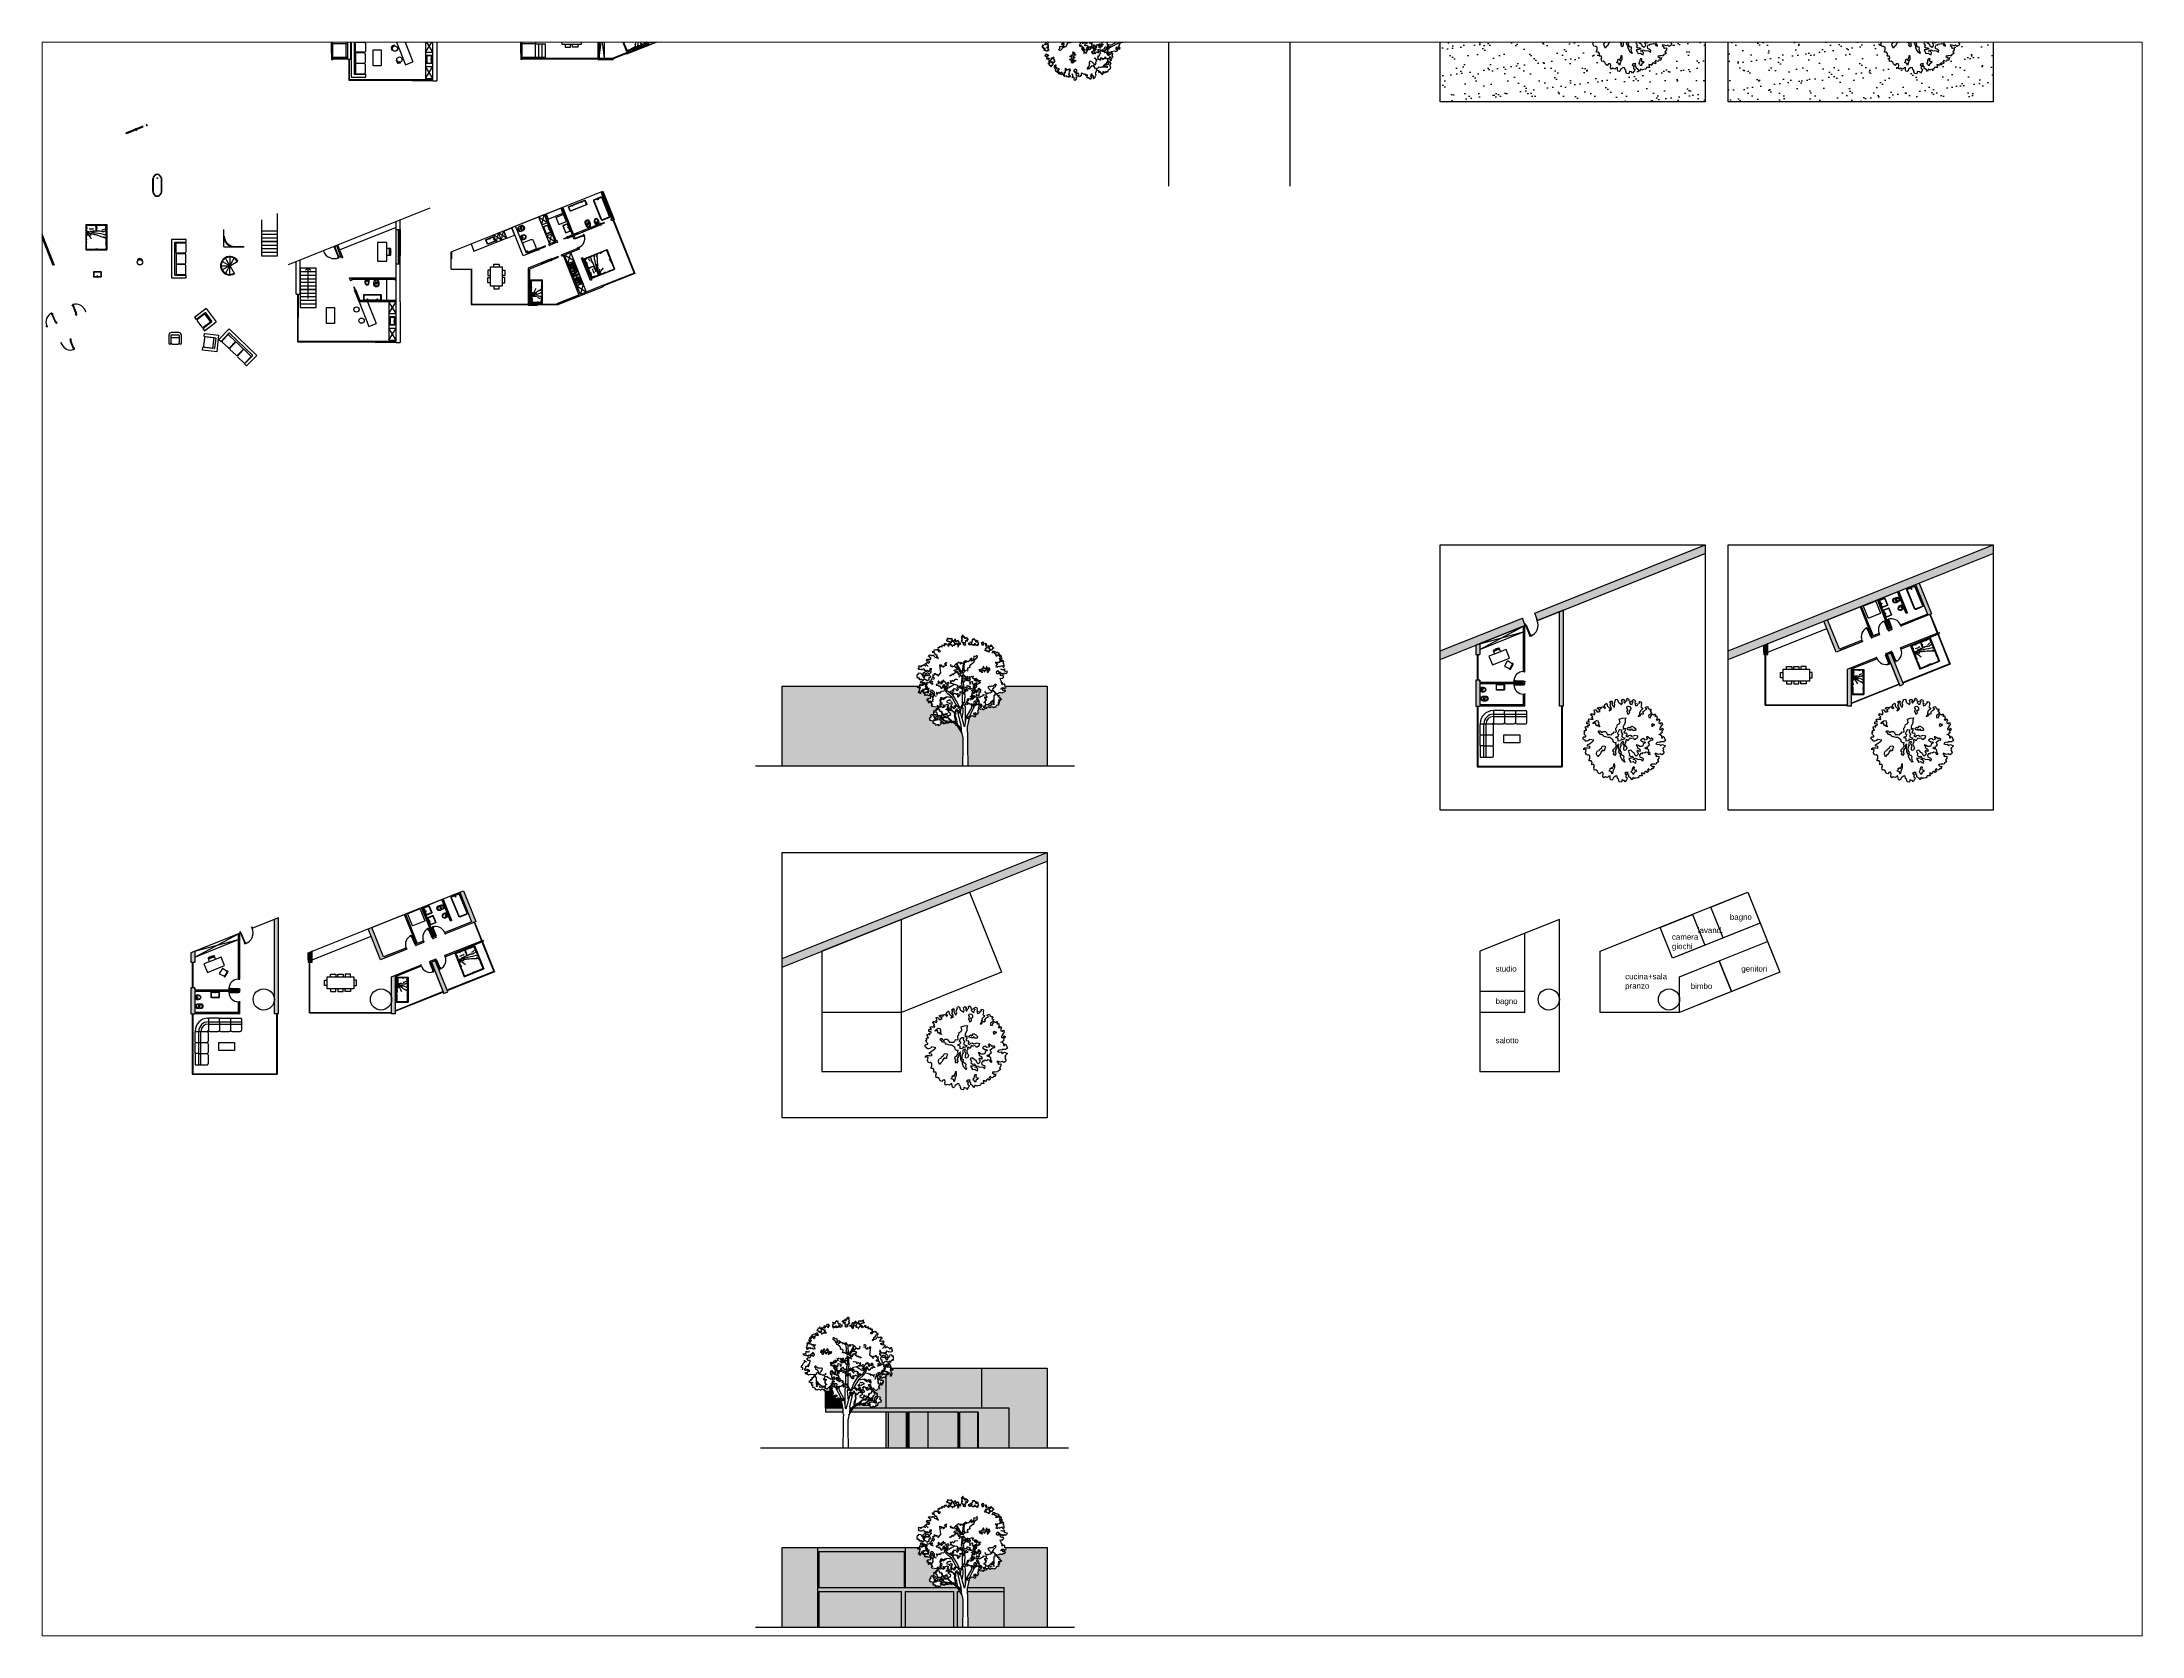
# Paper-space layout 'Layout2' of a CAD drawing. Header units: millimetres. Extents: x 26 to 231, y 20 to 176.
# The model-space entities are those that its viewports show. They can reach past a viewport. Long polylines and large blocks are cut down to what shows.
import ezdxf

# ---------------------------------------------------------------- set-up
doc = ezdxf.new("R2010")
doc.units = ezdxf.units.MM
doc.linetypes.add('NASCOSTAX2', pattern=[19.05, 12.7, -6.35])
for name, color, linetype in [('Alberi_tronco', 36, 'Continuous'), ('Albero_foglie', 104, 'Continuous'), ('campitura', 254, 'Continuous'), ('Erba', 82, 'Continuous'), ('finestre', 140, 'Continuous'), ('MURO', 44, 'Continuous'), ('VERDE_alberi', 104, 'Continuous')]:
    doc.layers.add(name, color=color, linetype=linetype)
doc.styles.get("Standard").update_dxf_attribs({"font": 'arial.ttf'})

# ---------------------------------------------------------------- blocks, each defined once
blk = doc.blocks.new('SEDIA3')
blk.add_lwpolyline([(-0.21, 0.15, -0.946147), (-0.2, 0.25), (0.2, 0.25, -0.946147), (0.21, 0.15)], format="xyb")
blk.add_lwpolyline([(0.19, -0.25), (-0.19, -0.25, -0.447008), (-0.24, -0.19), (-0.2, 0.2), (0.2, 0.2), (0.24, -0.19, -0.447008)], format="xyb", close=True)

msp = doc.modelspace()

# ---------------------------------------------------------------- hatches: boundary and pattern name
at = {"layer": 'campitura'}
h = msp.add_hatch(color=256, dxfattribs=at)
h.dxf.hatch_style = 1
h.paths.add_polyline_path([(9307, 4776), (9502, 4854), (9498, 4863), (9331, 4797), (9242, 5020), (9214, 5008)])
h.paths.add_polyline_path([(9585, 4898), (9496, 5121), (9487, 5118), (9576, 4895), (9572, 4893), (9576, 4884), (9580, 4885), (9631, 4906), (9627, 4915)])
h.paths.add_polyline_path([(9706, 4947), (9702, 4945), (9706, 4936), (9723, 4943), (9719, 4952), (9715, 4950), (9626, 5173), (9617, 5170)])
h.paths.add_polyline_path([(9994, 5062), (9794, 4982), (9798, 4973), (9998, 5053), (10025, 5064), (9933, 5296), (9905, 5285)])
h.paths.add_polyline_path([(9612, 4726), (9608, 4735), (9391, 4648), (9391, 4369), (9421, 4369), (9421, 4649)])
h.paths.add_polyline_path([(9795, 4810), (9799, 4801), (10085, 4915), (10081, 4924)])
h.paths.add_polyline_path([(9724, 4771), (9720, 4780), (9683, 4765), (9687, 4756), (9691, 4758), (9786, 4522), (9814, 4533), (9719, 4769)])
h = msp.add_hatch(color=256, dxfattribs=at)
h.dxf.hatch_style = 1
h.paths.add_polyline_path([(9835, 5067), (9844, 5071), (9779, 5234), (9769, 5231)])
h = msp.add_hatch(color=256, dxfattribs=at)
h.dxf.hatch_style = 1
h.paths.add_polyline_path([(7249, 5091), (7219, 5079), (7219, 4369), (7249, 4369)])
h.paths.add_polyline_path([(6959, 4975), (6949, 4971), (6949, 4632), (6959, 4632)])
h.paths.add_polyline_path([(6959, 4456), (6949, 4456), (6949, 4379), (6619, 4379), (6619, 4369), (6959, 4369)])
h.paths.add_polyline_path([(6589, 4757), (6619, 4757), (6619, 4839), (6589, 4827)])
h.paths.add_polyline_path([(6619, 4564), (6589, 4564), (6589, 4369), (6619, 4369), (6619, 4539), (6949, 4539), (6949, 4536), (6959, 4536), (6959, 4552), (6949, 4552), (6949, 4549), (6619, 4549)])
h = msp.add_hatch(color=256, dxfattribs=at)
h.dxf.hatch_style = 1
h.paths.add_polyline_path([(8791, 4839), (8787, 4837), (8761, 4827), (8761, 4757), (8791, 4757)])
h = msp.add_hatch(color=256, dxfattribs=at)
h.dxf.hatch_style = 1
h.paths.add_polyline_path([(-1671, 2457), (-1476, 2535), (-1480, 2544), (-1647, 2478), (-1736, 2700), (-1764, 2689)])
h.paths.add_polyline_path([(-1393, 2579), (-1482, 2802), (-1491, 2798), (-1402, 2576), (-1406, 2574), (-1402, 2565), (-1398, 2566), (-1347, 2587), (-1350, 2596)])
h.paths.add_polyline_path([(-1272, 2628), (-1276, 2626), (-1272, 2617), (-1255, 2624), (-1258, 2633), (-1263, 2631), (-1352, 2854), (-1361, 2850)])
h.paths.add_polyline_path([(-984, 2743), (-1184, 2663), (-1180, 2653), (-980, 2733), (-952, 2745), (-1045, 2977), (-1073, 2966)])
h.paths.add_polyline_path([(-1366, 2407), (-1370, 2416), (-1587, 2329), (-1587, 2050), (-1557, 2050), (-1557, 2330)])
h.paths.add_polyline_path([(-1183, 2491), (-1179, 2482), (-893, 2596), (-897, 2605)])
h.paths.add_polyline_path([(-1254, 2452), (-1257, 2461), (-1295, 2446), (-1291, 2437), (-1287, 2439), (-1192, 2203), (-1164, 2214), (-1259, 2450)])
h = msp.add_hatch(color=256, dxfattribs=at)
h.dxf.hatch_style = 1
h.paths.add_polyline_path([(-1143, 2748), (-1134, 2752), (-1199, 2915), (-1209, 2911)])
h = msp.add_hatch(color=256, dxfattribs=at)
h.dxf.hatch_style = 1
h.paths.add_polyline_path([(-2441, 2772), (-2471, 2760), (-2471, 2050), (-2441, 2050)])
h.paths.add_polyline_path([(-2731, 2656), (-2741, 2652), (-2741, 2313), (-2731, 2313)])
h.paths.add_polyline_path([(-2731, 2137), (-2741, 2137), (-2741, 2060), (-3071, 2060), (-3071, 2050), (-2731, 2050)])
h.paths.add_polyline_path([(-3101, 2438), (-3071, 2438), (-3071, 2520), (-3101, 2508)])
h.paths.add_polyline_path([(-3071, 2245), (-3101, 2245), (-3101, 2050), (-3071, 2050), (-3071, 2220), (-2741, 2220), (-2741, 2217), (-2731, 2217), (-2731, 2233), (-2741, 2233), (-2741, 2230), (-3071, 2230)])
h = msp.add_hatch(color=256, dxfattribs=at)
h.dxf.hatch_style = 1
h.paths.add_polyline_path([(-2187, 2520), (-2191, 2518), (-2217, 2508), (-2217, 2438), (-2187, 2438)])
h = msp.add_hatch(color=256, dxfattribs=at)
h.dxf.hatch_style = 1
h.paths.add_polyline_path([(2142, -953), (2142, -923), (1897, -923), (1891, -928), (1876, -953)])
h.paths.add_polyline_path([(1817, -953), (1817, -942), (1817, -930), (1816, -923), (1685, -923), (1685, -953)])
h.paths.add_polyline_path([(1886, -923), (1868, -923), (1867, -949)])
h.paths.add_polyline_path([(2155, -652), (2152, -656), (2148, -657), (2149, -659), (2153, -664), (2155, -669), (2153, -672), (2151, -669), (2149, -670), (2149, -674), (2145, -671), (2145, -668), (2143, -667), (2142, -668), (2142, -675), (2148, -678), (2142, -681), (2142, -690), (2143, -691), (2142, -692), (2142, -923), (2142, -953), (2295, -953), (2295, -1223), (2306, -1223), (2306, -953), (2688, -953), (2688, -1223), (2697, -1223), (2697, -953), (2837, -953), (2837, -1223), (3069, -1223), (3069, -923), (2864, -923), (2864, -623), (2178, -623), (2178, -628), (2180, -629), (2196, -630), (2195, -635), (2182, -638), (2174, -633), (2175, -638), (2180, -651), (2178, -653), (2187, -662), (2188, -671), (2185, -671), (2179, -667), (2178, -670), (2182, -675), (2179, -682), (2173, -677), (2171, -664), (2169, -663), (2165, -653), (2163, -658), (2160, -666), (2159, -669), (2155, -667)])
h = msp.add_hatch(color=256, dxfattribs=at)
h.dxf.hatch_style = 1
h.paths.add_polyline_path([(3069, -1223), (3069, -953), (2837, -953), (2837, -1223)])
h.paths.add_polyline_path([(2697, -1223), (2697, -953), (2688, -953), (2688, -1223)])
h.paths.add_polyline_path([(2688, -1223), (2688, -953), (2684, -953), (2684, -1223)])
h.paths.add_polyline_path([(2315, -1223), (2315, -953), (2306, -953), (2306, -1223)])
h.paths.add_polyline_path([(2306, -1223), (2306, -953), (2295, -953), (2295, -1223)])
h.paths.add_polyline_path([(2160, -1223), (2160, -953), (2142, -953), (2142, -1223)])
h = msp.add_hatch(color=256, dxfattribs=at)
h.dxf.hatch_style = 1
h.paths.add_polyline_path([(2837, -1223), (2837, -953), (2833, -953), (2833, -1223)])
h = msp.add_hatch(color=256, dxfattribs=at)
h.dxf.hatch_style = 1
h.paths.add_polyline_path([(2287, -1975), (1627, -1975), (1627, -2005), (2287, -2005)])
h.paths.add_polyline_path([(2287, -2005), (2277, -2005), (2277, -2275), (2287, -2275)])
h.paths.add_polyline_path([(1637, -2005), (1627, -2005), (1627, -2275), (1637, -2275)])
h.paths.add_polyline_path([(2683, -2280), (2678, -2275), (1627, -2275), (1627, -2305), (2257, -2305), (2257, -2575), (2287, -2575), (2287, -2305), (2652, -2305), (2652, -2575), (2680, -2575), (2680, -2305), (2698, -2305)])
h.paths.add_polyline_path([(1637, -2305), (1627, -2305), (1627, -2575), (1637, -2575)], flags=17)
h.paths.add_polyline_path([(3032, -2275), (2758, -2275), (2757, -2282), (2757, -2294), (2757, -2305), (3032, -2305)])
h.paths.add_polyline_path([(2706, -2275), (2689, -2275), (2708, -2301)])
at = {"layer": 'Erba'}
h = msp.add_hatch(dxfattribs=at)
h.set_pattern_fill('AR-SAND', color=256, scale=3)
h.paths.add_polyline_path([(8319, 10860), (7731, 10624), (7980, 10003), (7384, 9764), (7384, 9504), (7221, 9504), (7221, 9507), (6715, 9507), (6715, 9724), (6713, 9724), (6713, 9729), (6599, 9729), (6599, 9724), (6569, 9724), (6569, 10160), (6540, 10148), (6319, 10060), (6319, 8924), (8319, 8924)])
h.paths.add_polyline_path([(7890, 9741), (7896, 9736), (7893, 9724), (7896, 9714), (7890, 9703), (7896, 9698), (7904, 9697), (7898, 9684), (7886, 9674), (7880, 9657), (7879, 9642), (7870, 9630), (7884, 9636), (7889, 9655), (7898, 9648), (7911, 9655), (7903, 9662), (7919, 9678), (7934, 9687), (7923, 9701), (7941, 9707), (7943, 9696), (7955, 9684), (7961, 9690), (7967, 9678), (7959, 9671), (7970, 9665), (7963, 9649), (7948, 9638), (7949, 9623), (7961, 9621), (7965, 9633), (7978, 9651), (7985, 9643), (7995, 9650), (8000, 9648), (7996, 9633), (8002, 9632), (8010, 9636), (8010, 9628), (8010, 9619), (8015, 9615), (8005, 9607), (8019, 9605), (8027, 9612), (8032, 9600), (8027, 9596), (8026, 9581), (8041, 9574), (8040, 9582), (8048, 9584), (8052, 9568), (8045, 9563), (8035, 9551), (8041, 9546), (8031, 9540), (8032, 9531), (8046, 9531), (8051, 9544), (8058, 9537), (8057, 9527), (8047, 9520), (8050, 9510), (8040, 9502), (8033, 9494), (8045, 9488), (8045, 9472), (8054, 9468), (8051, 9476), (8059, 9481), (8063, 9478), (8077, 9450), (8062, 9440), (8047, 9439), (8040, 9442), (8034, 9433), (8020, 9437), (8009, 9432), (8002, 9424), (8015, 9419), (8028, 9422), (8037, 9411), (8044, 9416), (8054, 9420), (8077, 9410), (8066, 9399), (8056, 9390), (8062, 9382), (8056, 9375), (8064, 9361), (8061, 9350), (8048, 9341), (8036, 9350), (8024, 9345), (8010, 9350), (8000, 9353), (7995, 9347), (8010, 9339), (8003, 9332), (8011, 9329), (8026, 9331), (8026, 9316), (8015, 9300), (8026, 9291), (8016, 9284), (8007, 9280), (8002, 9269), (7996, 9272), (7981, 9270), (7973, 9269), (7970, 9272), (7962, 9266), (7979, 9252), (7989, 9257), (7983, 9237), (7970, 9237), (7965, 9227), (7952, 9230), (7949, 9238), (7939, 9228), (7947, 9216), (7938, 9209), (7930, 9218), (7917, 9209), (7918, 9202), (7911, 9197), (7908, 9203), (7893, 9205), (7899, 9183), (7888, 9183), (7877, 9183), (7874, 9177), (7870, 9170), (7865, 9169), (7847, 9166), (7845, 9162), (7842, 9165), (7830, 9171), (7827, 9159), (7822, 9153), (7816, 9166), (7799, 9177), (7799, 9188), (7787, 9202), (7795, 9210), (7777, 9210), (7768, 9202), (7783, 9191), (7777, 9187), (7777, 9173), (7787, 9169), (7785, 9158), (7780, 9153), (7771, 9139), (7764, 9149), (7748, 9153), (7743, 9134), (7726, 9138), (7721, 9152), (7723, 9160), (7714, 9165), (7711, 9181), (7704, 9183), (7697, 9179), (7681, 9169), (7678, 9158), (7670, 9151), (7661, 9155), (7658, 9165), (7657, 9182), (7648, 9181), (7638, 9171), (7622, 9177), (7611, 9170), (7604, 9180), (7607, 9199), (7602, 9211), (7589, 9209), (7580, 9198), (7569, 9205), (7561, 9221), (7549, 9229), (7538, 9227), (7535, 9251), (7540, 9252), (7537, 9269), (7530, 9269), (7521, 9268), (7519, 9272), (7523, 9284), (7515, 9298), (7511, 9297), (7500, 9298), (7500, 9305), (7505, 9316), (7505, 9336), (7501, 9336), (7493, 9341), (7488, 9340), (7479, 9343), (7472, 9358), (7478, 9379), (7466, 9385), (7459, 9379), (7459, 9389), (7467, 9394), (7487, 9396), (7502, 9392), (7508, 9399), (7503, 9406), (7488, 9408), (7487, 9417), (7501, 9424), (7528, 9445), (7534, 9452), (7505, 9459), (7496, 9450), (7483, 9443), (7470, 9445), (7471, 9451), (7458, 9457), (7452, 9468), (7459, 9477), (7467, 9477), (7476, 9479), (7476, 9485), (7466, 9495), (7461, 9508), (7467, 9510), (7467, 9516), (7462, 9522), (7471, 9529), (7480, 9528), (7479, 9532), (7471, 9544), (7470, 9552), (7480, 9554), (7491, 9551), (7485, 9563), (7501, 9564), (7502, 9573), (7491, 9576), (7482, 9576), (7483, 9588), (7481, 9591), (7491, 9593), (7500, 9588), (7500, 9597), (7491, 9606), (7500, 9612), (7509, 9610), (7518, 9610), (7529, 9609), (7527, 9617), (7518, 9621), (7527, 9629), (7519, 9639), (7511, 9642), (7518, 9646), (7518, 9653), (7528, 9648), (7538, 9642), (7546, 9652), (7537, 9657), (7544, 9660), (7540, 9670), (7538, 9680), (7548, 9682), (7557, 9674), (7561, 9665), (7571, 9665), (7583, 9670), (7574, 9674), (7583, 9684), (7570, 9684), (7567, 9692), (7560, 9694), (7572, 9698), (7580, 9701), (7587, 9694), (7593, 9693), (7590, 9702), (7601, 9703), (7608, 9703), (7612, 9697), (7618, 9691), (7625, 9697), (7618, 9703), (7613, 9710), (7621, 9721), (7631, 9731), (7635, 9727), (7637, 9709), (7647, 9700), (7657, 9693), (7650, 9674), (7668, 9687), (7665, 9703), (7657, 9716), (7663, 9730), (7655, 9738), (7665, 9746), (7675, 9746), (7672, 9732), (7675, 9719), (7688, 9699), (7695, 9719), (7690, 9730), (7699, 9753), (7698, 9759), (7711, 9762), (7718, 9750), (7720, 9736), (7732, 9731), (7743, 9721), (7750, 9732), (7744, 9753), (7754, 9762), (7766, 9756), (7760, 9745), (7766, 9730), (7778, 9747), (7786, 9755), (7782, 9762), (7790, 9769), (7799, 9760), (7800, 9750), (7813, 9743), (7803, 9734), (7812, 9723), (7823, 9720), (7828, 9739), (7821, 9749), (7836, 9759), (7846, 9755), (7847, 9742), (7846, 9732), (7854, 9727), (7846, 9721), (7851, 9712), (7865, 9716), (7872, 9730), (7881, 9733), (7877, 9742)], flags=16)
h.paths.add_polyline_path([(7807, 9706), (7813, 9695), (7812, 9680), (7811, 9678), (7806, 9676), (7798, 9676), (7803, 9662), (7799, 9651), (7791, 9645), (7792, 9651), (7790, 9661), (7783, 9671), (7788, 9674), (7790, 9688), (7784, 9696), (7787, 9706), (7796, 9708)], flags=0)
h.paths.add_polyline_path([(7978, 9575), (7995, 9569), (7987, 9566), (7980, 9558), (7972, 9559), (7969, 9568)], flags=0)
h.paths.add_polyline_path([(7774, 9621), (7770, 9602), (7770, 9582), (7755, 9556), (7758, 9536), (7770, 9544), (7770, 9522), (7762, 9511), (7770, 9506), (7781, 9508), (7784, 9494), (7778, 9481), (7791, 9478), (7800, 9488), (7811, 9490), (7821, 9483), (7833, 9486), (7848, 9490), (7865, 9486), (7863, 9473), (7854, 9461), (7842, 9456), (7837, 9465), (7824, 9468), (7812, 9461), (7810, 9470), (7801, 9463), (7795, 9448), (7785, 9455), (7778, 9458), (7775, 9453), (7778, 9440), (7771, 9432), (7769, 9419), (7774, 9409), (7783, 9395), (7775, 9378), (7765, 9374), (7760, 9380), (7760, 9397), (7765, 9405), (7760, 9417), (7752, 9424), (7760, 9434), (7756, 9441), (7749, 9440), (7743, 9434), (7737, 9425), (7741, 9415), (7738, 9407), (7732, 9389), (7733, 9370), (7741, 9364), (7739, 9350), (7745, 9339), (7756, 9340), (7762, 9327), (7759, 9318), (7764, 9298), (7771, 9293), (7765, 9288), (7753, 9299), (7747, 9310), (7742, 9317), (7737, 9331), (7735, 9348), (7731, 9351), (7724, 9365), (7725, 9376), (7722, 9395), (7721, 9406), (7723, 9422), (7717, 9417), (7712, 9404), (7708, 9389), (7699, 9378), (7699, 9358), (7701, 9350), (7693, 9338), (7683, 9349), (7689, 9362), (7679, 9369), (7683, 9386), (7693, 9390), (7701, 9406), (7705, 9409), (7701, 9422), (7704, 9436), (7692, 9432), (7684, 9437), (7679, 9455), (7668, 9461), (7660, 9473), (7642, 9473), (7632, 9476), (7620, 9480), (7615, 9477), (7609, 9484), (7604, 9494), (7594, 9494), (7585, 9495), (7576, 9510), (7572, 9509), (7568, 9518), (7573, 9524), (7585, 9522), (7590, 9510), (7595, 9509), (7599, 9512), (7606, 9519), (7622, 9518), (7630, 9509), (7634, 9502), (7638, 9494), (7645, 9495), (7657, 9495), (7668, 9494), (7675, 9501), (7683, 9505), (7685, 9516), (7701, 9511), (7705, 9519), (7701, 9531), (7701, 9543), (7709, 9550), (7713, 9569), (7727, 9576), (7733, 9587), (7728, 9610), (7749, 9619)], flags=0)
h.paths.add_polyline_path([(7837, 9551), (7851, 9537), (7848, 9526), (7828, 9526), (7826, 9536), (7812, 9525), (7807, 9533), (7791, 9527), (7786, 9541), (7799, 9551), (7808, 9545), (7813, 9549), (7820, 9560)], flags=0)
h.paths.add_polyline_path([(7939, 9479), (7953, 9470), (7960, 9462), (7969, 9467), (7980, 9460), (7981, 9453), (7968, 9455), (7955, 9446), (7944, 9438), (7951, 9426), (7956, 9418), (7944, 9410), (7942, 9400), (7931, 9400), (7922, 9393), (7924, 9387), (7937, 9388), (7950, 9377), (7950, 9361), (7959, 9352), (7959, 9343), (7946, 9348), (7941, 9362), (7929, 9363), (7917, 9358), (7903, 9361), (7901, 9350), (7892, 9356), (7883, 9340), (7885, 9325), (7901, 9317), (7909, 9311), (7906, 9298), (7893, 9308), (7879, 9310), (7868, 9308), (7848, 9316), (7831, 9306), (7846, 9303), (7853, 9295), (7851, 9279), (7840, 9283), (7831, 9291), (7810, 9288), (7809, 9299), (7804, 9302), (7798, 9315), (7810, 9315), (7818, 9317), (7837, 9320), (7826, 9331), (7812, 9330), (7801, 9339), (7806, 9350), (7800, 9361), (7796, 9369), (7803, 9373), (7815, 9378), (7821, 9369), (7831, 9361), (7841, 9356), (7844, 9342), (7856, 9332), (7868, 9346), (7867, 9360), (7860, 9368), (7868, 9373), (7877, 9368), (7886, 9369), (7881, 9386), (7870, 9391), (7862, 9398), (7866, 9405), (7856, 9414), (7860, 9418), (7871, 9411), (7882, 9404), (7896, 9405), (7906, 9407), (7907, 9423), (7920, 9429), (7924, 9435), (7916, 9440), (7906, 9441), (7895, 9448), (7888, 9452), (7901, 9462), (7913, 9465), (7921, 9453), (7933, 9458), (7942, 9461), (7934, 9470), (7931, 9478)], flags=0)
h.paths.add_polyline_path([(7741, 9530), (7747, 9521), (7742, 9518), (7745, 9506), (7754, 9494), (7748, 9491), (7748, 9479), (7757, 9472), (7769, 9470), (7764, 9460), (7750, 9455), (7743, 9461), (7736, 9448), (7719, 9443), (7719, 9465), (7706, 9470), (7702, 9477), (7711, 9479), (7721, 9484), (7724, 9499), (7718, 9494), (7714, 9504), (7723, 9522), (7731, 9531)], flags=0)
h.paths.add_polyline_path([(7569, 9599), (7567, 9593), (7571, 9585), (7572, 9569), (7579, 9553), (7571, 9556), (7564, 9568), (7558, 9561), (7550, 9571), (7551, 9581), (7541, 9581), (7531, 9577), (7531, 9582), (7539, 9590), (7554, 9600)], flags=0)
h.paths.add_polyline_path([(7619, 9410), (7623, 9400), (7617, 9385), (7617, 9375), (7608, 9370), (7604, 9379), (7598, 9375), (7588, 9362), (7585, 9349), (7572, 9337), (7564, 9327), (7557, 9347), (7555, 9358), (7563, 9372), (7574, 9375), (7579, 9383), (7594, 9396), (7598, 9408)], flags=0)
h.paths.add_polyline_path([(7842, 9248), (7840, 9235), (7842, 9226), (7858, 9225), (7841, 9211), (7840, 9198), (7828, 9199), (7823, 9210), (7816, 9213), (7823, 9222), (7825, 9237), (7831, 9248)], flags=0)
h.paths.add_polyline_path([(7688, 9276), (7690, 9260), (7690, 9242), (7681, 9225), (7673, 9197), (7668, 9212), (7650, 9219), (7661, 9231), (7659, 9240), (7670, 9247), (7674, 9236), (7683, 9258)], flags=0)
h.paths.add_polyline_path([(10491, 10860), (9903, 10625), (9989, 10411), (9984, 10409), (10146, 10004), (9896, 9903), (9897, 9901), (9674, 9811), (9673, 9815), (9557, 9768), (9557, 9504), (8885, 9504), (8885, 9728), (8771, 9728), (8771, 9724), (8741, 9724), (8741, 10160), (8491, 10060), (8491, 8924), (10491, 8924)])
h.paths.add_polyline_path([(9630, 9379), (9630, 9389), (9638, 9394), (9658, 9396), (9674, 9392), (9679, 9399), (9675, 9406), (9659, 9408), (9658, 9417), (9672, 9424), (9699, 9445), (9706, 9452), (9676, 9459), (9667, 9450), (9655, 9443), (9641, 9445), (9642, 9451), (9629, 9457), (9624, 9468), (9630, 9477), (9638, 9477), (9647, 9479), (9647, 9485), (9637, 9495), (9632, 9508), (9638, 9510), (9638, 9516), (9634, 9522), (9642, 9529), (9651, 9528), (9650, 9532), (9642, 9544), (9641, 9552), (9651, 9554), (9662, 9551), (9656, 9563), (9672, 9564), (9674, 9573), (9662, 9576), (9654, 9576), (9655, 9588), (9652, 9591), (9662, 9593), (9671, 9588), (9671, 9597), (9662, 9606), (9671, 9612), (9680, 9610), (9689, 9610), (9700, 9609), (9698, 9617), (9689, 9621), (9698, 9629), (9690, 9639), (9683, 9642), (9689, 9646), (9689, 9653), (9699, 9648), (9709, 9642), (9717, 9652), (9708, 9657), (9716, 9660), (9711, 9670), (9709, 9680), (9719, 9682), (9728, 9674), (9733, 9665), (9743, 9665), (9755, 9670), (9746, 9674), (9755, 9684), (9741, 9684), (9738, 9692), (9731, 9694), (9743, 9698), (9752, 9701), (9758, 9694), (9765, 9693), (9762, 9702), (9772, 9703), (9779, 9703), (9784, 9697), (9789, 9691), (9796, 9697), (9789, 9703), (9785, 9710), (9792, 9721), (9802, 9731), (9806, 9727), (9808, 9709), (9818, 9700), (9828, 9693), (9821, 9674), (9839, 9687), (9836, 9703), (9828, 9716), (9835, 9730), (9826, 9738), (9836, 9746), (9846, 9746), (9844, 9732), (9846, 9719), (9859, 9699), (9866, 9719), (9861, 9730), (9870, 9753), (9869, 9759), (9883, 9762), (9889, 9750), (9891, 9736), (9903, 9731), (9915, 9721), (9922, 9732), (9916, 9753), (9926, 9762), (9937, 9756), (9932, 9745), (9937, 9730), (9949, 9747), (9957, 9755), (9954, 9762), (9961, 9769), (9970, 9760), (9971, 9750), (9985, 9743), (9975, 9734), (9984, 9723), (9995, 9720), (9999, 9739), (9992, 9749), (10007, 9759), (10017, 9755), (10018, 9742), (10017, 9732), (10025, 9727), (10017, 9721), (10023, 9712), (10037, 9716), (10044, 9730), (10053, 9733), (10048, 9742), (10061, 9741), (10067, 9736), (10065, 9724), (10067, 9714), (10061, 9703), (10067, 9698), (10076, 9697), (10069, 9684), (10057, 9674), (10051, 9657), (10050, 9642), (10041, 9630), (10056, 9636), (10060, 9655), (10069, 9648), (10083, 9655), (10075, 9662), (10090, 9678), (10106, 9687), (10095, 9701), (10112, 9707), (10115, 9696), (10126, 9684), (10132, 9690), (10138, 9678), (10130, 9671), (10141, 9665), (10135, 9649), (10119, 9638), (10120, 9623), (10132, 9621), (10136, 9633), (10149, 9651), (10156, 9643), (10166, 9650), (10171, 9648), (10167, 9633), (10174, 9632), (10181, 9636), (10181, 9628), (10181, 9619), (10186, 9615), (10176, 9607), (10190, 9605), (10198, 9612), (10204, 9600), (10198, 9596), (10197, 9581), (10213, 9574), (10211, 9582), (10219, 9584), (10224, 9568), (10216, 9563), (10206, 9551), (10213, 9546), (10203, 9540), (10204, 9531), (10217, 9531), (10223, 9544), (10229, 9537), (10228, 9527), (10218, 9520), (10221, 9510), (10211, 9502), (10204, 9494), (10216, 9488), (10216, 9472), (10225, 9468), (10223, 9476), (10230, 9481), (10235, 9478), (10248, 9450), (10234, 9440), (10218, 9439), (10211, 9442), (10205, 9433), (10191, 9437), (10180, 9432), (10174, 9424), (10186, 9419), (10199, 9422), (10208, 9411), (10215, 9416), (10225, 9420), (10248, 9410), (10237, 9399), (10227, 9390), (10234, 9382), (10227, 9375), (10236, 9361), (10233, 9350), (10219, 9341), (10207, 9350), (10195, 9345), (10181, 9350), (10171, 9353), (10166, 9347), (10181, 9339), (10175, 9332), (10183, 9329), (10197, 9331), (10197, 9316), (10186, 9300), (10197, 9291), (10187, 9284), (10178, 9280), (10174, 9269), (10167, 9272), (10152, 9270), (10145, 9269), (10141, 9272), (10134, 9266), (10150, 9252), (10160, 9257), (10155, 9237), (10141, 9237), (10136, 9227), (10124, 9230), (10120, 9238), (10110, 9228), (10119, 9216), (10109, 9209), (10102, 9218), (10088, 9209), (10089, 9202), (10083, 9197), (10079, 9203), (10065, 9205), (10070, 9183), (10059, 9183), (10048, 9183), (10046, 9177), (10041, 9170), (10036, 9169), (10018, 9166), (10016, 9162), (10014, 9165), (10001, 9171), (9998, 9159), (9994, 9153), (9987, 9166), (9970, 9177), (9970, 9188), (9958, 9202), (9966, 9210), (9948, 9210), (9939, 9202), (9955, 9191), (9948, 9187), (9948, 9173), (9958, 9169), (9956, 9158), (9951, 9153), (9942, 9139), (9936, 9149), (9919, 9153), (9915, 9134), (9897, 9138), (9893, 9152), (9895, 9160), (9885, 9165), (9883, 9181), (9875, 9183), (9868, 9179), (9853, 9169), (9849, 9158), (9841, 9151), (9832, 9155), (9829, 9165), (9828, 9182), (9819, 9181), (9809, 9171), (9794, 9177), (9782, 9170), (9776, 9180), (9778, 9199), (9774, 9211), (9760, 9209), (9752, 9198), (9740, 9205), (9733, 9221), (9720, 9229), (9709, 9227), (9707, 9251), (9711, 9252), (9708, 9269), (9701, 9269), (9693, 9268), (9690, 9272), (9695, 9284), (9687, 9298), (9683, 9297), (9671, 9298), (9671, 9305), (9677, 9316), (9676, 9336), (9672, 9336), (9665, 9341), (9659, 9340), (9650, 9343), (9644, 9358), (9649, 9379), (9637, 9385)], flags=16)
h.paths.add_polyline_path([(9728, 9347), (9727, 9358), (9735, 9372), (9746, 9375), (9750, 9383), (9766, 9396), (9769, 9408), (9790, 9410), (9795, 9400), (9788, 9385), (9788, 9375), (9779, 9370), (9776, 9379), (9769, 9375), (9759, 9362), (9757, 9349), (9743, 9337), (9736, 9327)], flags=0)
h.paths.add_polyline_path([(9702, 9577), (9702, 9582), (9710, 9590), (9726, 9600), (9740, 9599), (9738, 9593), (9742, 9585), (9743, 9569), (9750, 9553), (9742, 9556), (9736, 9568), (9729, 9561), (9721, 9571), (9722, 9581), (9712, 9581)], flags=0)
h.paths.add_polyline_path([(9739, 9518), (9744, 9524), (9757, 9522), (9761, 9510), (9767, 9509), (9770, 9512), (9778, 9519), (9793, 9518), (9801, 9509), (9806, 9502), (9809, 9494), (9817, 9495), (9828, 9495), (9839, 9494), (9847, 9501), (9855, 9505), (9857, 9516), (9872, 9511), (9877, 9519), (9872, 9531), (9872, 9543), (9880, 9550), (9884, 9569), (9898, 9576), (9904, 9587), (9899, 9610), (9920, 9619), (9946, 9621), (9941, 9602), (9941, 9582), (9927, 9556), (9929, 9536), (9941, 9544), (9941, 9522), (9933, 9511), (9941, 9506), (9952, 9508), (9956, 9494), (9949, 9481), (9962, 9478), (9971, 9488), (9982, 9490), (9992, 9483), (10005, 9486), (10019, 9490), (10037, 9486), (10035, 9473), (10026, 9461), (10013, 9456), (10008, 9465), (9996, 9468), (9983, 9461), (9981, 9470), (9972, 9463), (9967, 9448), (9957, 9455), (9949, 9458), (9947, 9453), (9949, 9440), (9942, 9432), (9940, 9419), (9946, 9409), (9955, 9395), (9947, 9378), (9937, 9374), (9931, 9380), (9931, 9397), (9937, 9405), (9931, 9417), (9923, 9424), (9931, 9434), (9928, 9441), (9920, 9440), (9915, 9434), (9908, 9425), (9912, 9415), (9909, 9407), (9903, 9389), (9904, 9370), (9912, 9364), (9910, 9350), (9917, 9339), (9928, 9340), (9933, 9327), (9930, 9318), (9936, 9298), (9942, 9293), (9937, 9288), (9925, 9299), (9918, 9310), (9913, 9317), (9908, 9331), (9907, 9348), (9902, 9351), (9896, 9365), (9897, 9376), (9893, 9395), (9892, 9406), (9894, 9422), (9888, 9417), (9883, 9404), (9879, 9389), (9870, 9378), (9870, 9358), (9872, 9350), (9865, 9338), (9855, 9349), (9860, 9362), (9850, 9369), (9855, 9386), (9865, 9390), (9872, 9406), (9877, 9409), (9872, 9422), (9876, 9436), (9863, 9432), (9856, 9437), (9850, 9455), (9839, 9461), (9831, 9473), (9813, 9473), (9803, 9476), (9791, 9480), (9787, 9477), (9780, 9484), (9776, 9494), (9766, 9494), (9757, 9495), (9748, 9510), (9743, 9509)], flags=0)
h.paths.add_polyline_path([(9821, 9219), (9832, 9231), (9830, 9240), (9841, 9247), (9846, 9236), (9855, 9258), (9859, 9276), (9861, 9260), (9861, 9242), (9852, 9225), (9845, 9197), (9839, 9212)], flags=0)
h.paths.add_polyline_path([(9873, 9477), (9882, 9479), (9892, 9484), (9896, 9499), (9889, 9494), (9886, 9504), (9895, 9522), (9902, 9531), (9912, 9530), (9918, 9521), (9914, 9518), (9917, 9506), (9926, 9494), (9919, 9491), (9919, 9479), (9928, 9472), (9940, 9470), (9936, 9460), (9921, 9455), (9915, 9461), (9907, 9448), (9890, 9443), (9890, 9465), (9877, 9470)], flags=0)
h.paths.add_polyline_path([(9969, 9315), (9981, 9315), (9989, 9317), (10008, 9320), (9997, 9331), (9984, 9330), (9972, 9339), (9977, 9350), (9971, 9361), (9967, 9369), (9975, 9373), (9986, 9378), (9992, 9369), (10002, 9361), (10013, 9356), (10016, 9342), (10027, 9332), (10039, 9346), (10038, 9360), (10031, 9368), (10039, 9373), (10048, 9368), (10057, 9369), (10052, 9386), (10041, 9391), (10034, 9398), (10037, 9405), (10027, 9414), (10031, 9418), (10042, 9411), (10054, 9404), (10067, 9405), (10077, 9407), (10078, 9423), (10091, 9429), (10096, 9435), (10087, 9440), (10077, 9441), (10066, 9448), (10059, 9452), (10072, 9462), (10085, 9465), (10093, 9453), (10105, 9458), (10114, 9461), (10106, 9470), (10103, 9478), (10110, 9479), (10125, 9470), (10131, 9462), (10140, 9467), (10151, 9460), (10153, 9453), (10139, 9455), (10126, 9446), (10116, 9438), (10122, 9426), (10127, 9418), (10116, 9410), (10114, 9400), (10103, 9400), (10094, 9393), (10096, 9387), (10108, 9388), (10121, 9377), (10121, 9361), (10130, 9352), (10130, 9343), (10117, 9348), (10113, 9362), (10100, 9363), (10088, 9358), (10075, 9361), (10072, 9350), (10064, 9356), (10055, 9340), (10056, 9325), (10072, 9317), (10080, 9311), (10077, 9298), (10065, 9308), (10050, 9310), (10039, 9308), (10019, 9316), (10002, 9306), (10017, 9303), (10025, 9295), (10023, 9279), (10011, 9283), (10002, 9291), (9981, 9288), (9980, 9299), (9976, 9302)], flags=0)
h.paths.add_polyline_path([(9987, 9213), (9995, 9222), (9996, 9237), (10002, 9248), (10014, 9248), (10011, 9235), (10014, 9226), (10029, 9225), (10013, 9211), (10011, 9198), (9999, 9199), (9995, 9210)], flags=0)
h.paths.add_polyline_path([(9957, 9541), (9970, 9551), (9979, 9545), (9985, 9549), (9991, 9560), (10008, 9551), (10023, 9537), (10019, 9526), (9999, 9526), (9997, 9536), (9984, 9525), (9978, 9533), (9962, 9527)], flags=0)
h.paths.add_polyline_path([(9962, 9645), (9964, 9651), (9961, 9661), (9955, 9671), (9959, 9674), (9961, 9688), (9956, 9696), (9958, 9706), (9967, 9708), (9978, 9706), (9985, 9695), (9983, 9678), (9977, 9676), (9969, 9676), (9975, 9662), (9970, 9651)], flags=0)
h.paths.add_polyline_path([(10140, 9568), (10149, 9575), (10166, 9569), (10158, 9566), (10151, 9558), (10144, 9559)], flags=0)
at = {"layer": 'finestre'}
h = msp.add_hatch(color=256, dxfattribs=at)
h.dxf.hatch_style = 1
h.paths.add_polyline_path([(-2203, 2438), (-2207, 2438), (-2207, 2056), (-1587, 2056), (-1587, 2060), (-2203, 2060)])
h.paths.add_polyline_path([(-1196, 2212), (-1197, 2216), (-1557, 2072), (-1557, 2068)])
h.paths.add_polyline_path([(-812, 2366), (-902, 2592), (-906, 2591), (-817, 2368), (-1170, 2227), (-1168, 2223)])
h.paths.add_polyline_path([(-962, 2741), (-965, 2739), (-910, 2600), (-906, 2602)])
h = msp.add_hatch(color=256, dxfattribs=at)
h.dxf.hatch_style = 1
h.paths.add_polyline_path([(-3087, 2438), (-3091, 2438), (-3091, 2245), (-3087, 2245)])
h = msp.add_hatch(color=256, dxfattribs=at)
h.dxf.hatch_style = 1
h.paths.add_polyline_path([(-3091, 1593), (-2451, 1593), (-2451, 2050), (-2455, 2050), (-2455, 1597), (-3087, 1597), (-3087, 2050), (-3091, 2050)])
h = msp.add_hatch(color=256, dxfattribs=at)
h.dxf.hatch_style = 1
h.paths.add_polyline_path([(1816, -923), (1802, -853), (1800, -855), (1796, -854), (1794, -849), (1787, -846), (1785, -849), (1778, -846), (1764, -855), (1764, -854), (1755, -846), (1757, -841), (1761, -838), (1759, -837), (1759, -835), (1759, -828), (1762, -824), (1754, -825), (1753, -829), (1746, -836), (1742, -835), (1744, -833), (1741, -826), (1736, -819), (1744, -814), (1740, -801), (1738, -790), (1733, -780), (1734, -773), (1732, -767), (1735, -761), (1733, -760), (1727, -760), (1714, -761), (1716, -762), (1710, -764), (1708, -768), (1708, -773), (1715, -768), (1722, -768), (1720, -775), (1714, -782), (1730, -783), (1724, -787), (1717, -788), (1720, -791), (1711, -796), (1704, -792), (1704, -800), (1699, -804), (1697, -800), (1700, -792), (1694, -798), (1692, -795), (1690, -791), (1686, -792), (1685, -923)])
h = msp.add_hatch(color=256, dxfattribs=at)
h.dxf.hatch_style = 1
h.paths.add_polyline_path([(2142, -923), (2142, -692), (2137, -694), (2132, -687), (2127, -693), (2123, -691), (2117, -688), (2115, -693), (2112, -697), (2101, -694), (2102, -689), (2105, -681), (2101, -679), (2094, -683), (2091, -686), (2094, -691), (2096, -694), (2094, -703), (2094, -708), (2095, -709), (2100, -710), (2098, -713), (2104, -718), (2106, -713), (2115, -715), (2124, -719), (2113, -729), (2121, -729), (2125, -731), (2114, -734), (2109, -742), (2114, -746), (2112, -749), (2110, -750), (2104, -742), (2097, -747), (2096, -746), (2096, -746), (2094, -749), (2091, -751), (2082, -765), (2088, -768), (2094, -777), (2071, -784), (2069, -794), (2047, -780), (2035, -785), (2032, -786), (2041, -791), (2046, -793), (2058, -800), (2056, -805), (2064, -807), (2066, -812), (2072, -809), (2075, -812), (2069, -820), (2074, -821), (2075, -825), (2075, -832), (2072, -835), (2069, -833), (2067, -837), (2061, -835), (2057, -843), (2058, -848), (2052, -852), (2053, -855), (2053, -858), (2057, -858), (2059, -863), (2066, -865), (2067, -859), (2071, -853), (2067, -849), (2074, -850), (2077, -848), (2076, -839), (2079, -838), (2085, -836), (2092, -839), (2100, -848), (2092, -853), (2101, -861), (2108, -866), (2103, -872), (2104, -876), (2101, -882), (2093, -879), (2087, -881), (2082, -883), (2081, -889), (2080, -894), (2075, -894), (2075, -897), (2080, -903), (2059, -904), (2066, -910), (2062, -912), (2059, -915), (2049, -910), (2047, -911), (2044, -916), (2042, -912), (2040, -910), (2037, -920), (2033, -915), (2026, -916), (2026, -913), (2022, -908), (2021, -906), (2020, -905), (2012, -901), (1994, -901), (1964, -901), (1953, -895), (1941, -900), (1931, -896), (1923, -900), (1906, -912), (1901, -919), (1897, -923)])
h = msp.add_hatch(color=256, dxfattribs=at)
h.dxf.hatch_style = 1
h.paths.add_polyline_path([(2315, -953), (2315, -1223), (2458, -1223), (2458, -953)])
h.paths.add_polyline_path([(2160, -1223), (2295, -1223), (2295, -953), (2160, -953)])
h = msp.add_hatch(color=256, dxfattribs=at)
h.dxf.hatch_style = 1
h.paths.add_polyline_path([(2458, -1223), (2684, -1223), (2684, -953), (2458, -953)])
h = msp.add_hatch(color=256, dxfattribs=at)
h.dxf.hatch_style = 1
h.paths.add_polyline_path([(2697, -1223), (2833, -1223), (2833, -953), (2697, -953)])
at = {"layer": 'finestre', "transparency": 33554643}
h = msp.add_hatch(color=256, dxfattribs=at)
h.dxf.hatch_style = 1
h.paths.add_polyline_path([(2277, -2005), (1637, -2005), (1637, -2275), (2277, -2275)])
h.paths.add_polyline_path([(2257, -2305), (1637, -2305), (1637, -2575), (2257, -2575)])
h.paths.add_polyline_path([(2652, -2305), (2287, -2305), (2287, -2575), (2652, -2575)])
h.paths.add_polyline_path([(3032, -2305), (2757, -2305), (2757, -2310), (2755, -2323), (2756, -2348), (2757, -2420), (2759, -2575), (3032, -2575)])
h.paths.add_polyline_path([(2721, -2376), (2721, -2365), (2712, -2328), (2698, -2305), (2680, -2305), (2680, -2575), (2718, -2575), (2721, -2435)])
at = {"layer": 'MURO'}
h = msp.add_hatch(color=256, dxfattribs=at)
h.dxf.hatch_style = 1
h.paths.add_polyline_path([(7033, 5069), (7055, 5013), (8319, 5519), (8319, 5584)])
h.paths.add_polyline_path([(6962, 4976), (6940, 5032), (6319, 4784), (6319, 4719)])
h = msp.add_hatch(color=256, dxfattribs=at)
h.dxf.hatch_style = 1
h.paths.add_polyline_path([(10491, 5519), (10491, 5584), (8491, 4784), (8491, 4719)])
h = msp.add_hatch(color=256, dxfattribs=at)
h.dxf.hatch_style = 1
h.paths.add_polyline_path([(2495, 4239), (2499, 4244), (2499, 4248), (2495, 4247), (2494, 4253), (2493, 4259), (2487, 4261), (2482, 4263), (2473, 4260), (2470, 4266), (2471, 4270), (2466, 4276), (2473, 4281), (2482, 4289), (2475, 4293), (2483, 4302), (2489, 4305), (2496, 4303), (2498, 4303), (2498, 4294), (2500, 4292), (2508, 4293), (2503, 4288), (2508, 4282), (2508, 4277), (2515, 4279), (2517, 4284), (2522, 4284), (2521, 4287), (2522, 4290), (2516, 4294), (2518, 4298), (2514, 4307), (2508, 4305), (2506, 4309), (2502, 4306), (2499, 4310), (2500, 4317), (2501, 4321), (2506, 4322), (2499, 4329), (2502, 4332), (2509, 4330), (2510, 4335), (2518, 4337), (2516, 4342), (2524, 4348), (2533, 4350), (2542, 4355), (2539, 4357), (2527, 4362), (2485, 4367), (2484, 4373), (2483, 4375), (2487, 4374), (2492, 4377), (2483, 4390), (2480, 4393), (2479, 4396), (2478, 4396), (2477, 4394), (2471, 4400), (2465, 4392), (2462, 4393), (2460, 4396), (2466, 4399), (2461, 4407), (2450, 4411), (2454, 4412), (2461, 4413), (2450, 4423), (2459, 4426), (2469, 4428), (2471, 4424), (2476, 4429), (2475, 4431), (2479, 4433), (2480, 4434), (2480, 4439), (2478, 4447), (2481, 4450), (2484, 4455), (2481, 4458), (2473, 4462), (2470, 4461), (2472, 4453), (2473, 4448), (2462, 4445), (2459, 4449), (2457, 4454), (2452, 4450), (2447, 4449), (2443, 4455), (2438, 4448), (2431, 4450), (2436, 4454), (2433, 4460), (2426, 4464), (2445, 4472), (2446, 4473), (2445, 4474), (2443, 4476), (2441, 4474), (2438, 4472), (2432, 4474), (2430, 4474), (2430, 4471), (2426, 4468), (2425, 4472), (2424, 4473), (2422, 4470), (2418, 4474), (2416, 4473), (2414, 4476), (2411, 4484), (2410, 4489), (2406, 4478), (2404, 4478), (2402, 4464), (2396, 4460), (2393, 4467), (2396, 4471), (2396, 4475), (2390, 4471), (2386, 4470), (2388, 4480), (2397, 4488), (2395, 4491), (2399, 4504), (2401, 4508), (2392, 4504), (2380, 4507), (2378, 4512), (2394, 4512), (2397, 4514), (2397, 4519), (1357, 4519), (1357, 3919), (2718, 3919), (2721, 4059), (2721, 4118), (2721, 4129), (2712, 4166), (2683, 4214), (2674, 4222), (2668, 4229), (2651, 4242), (2644, 4246), (2634, 4242), (2621, 4246), (2610, 4241), (2580, 4240), (2562, 4240), (2554, 4235), (2553, 4234), (2549, 4229), (2548, 4225), (2541, 4227), (2537, 4221), (2535, 4232), (2532, 4230), (2531, 4226), (2528, 4230), (2525, 4231), (2515, 4226), (2512, 4229), (2509, 4232), (2515, 4238)])
h = msp.add_hatch(color=256, dxfattribs=at)
h.dxf.hatch_style = 1
h.paths.add_polyline_path([(2964, 4359), (2960, 4360), (2952, 4356), (2945, 4362), (2933, 4360), (2927, 4355), (2915, 4363), (2904, 4359), (2898, 4357), (2902, 4353), (2900, 4350), (2893, 4353), (2893, 4348), (2885, 4351), (2883, 4347), (2880, 4343), (2874, 4349), (2877, 4341), (2875, 4338), (2871, 4342), (2870, 4349), (2863, 4345), (2855, 4342), (2850, 4345), (2845, 4348), (2837, 4352), (2835, 4340), (2831, 4327), (2838, 4323), (2834, 4316), (2831, 4309), (2832, 4307), (2829, 4306), (2822, 4313), (2821, 4316), (2813, 4318), (2816, 4314), (2816, 4309), (2816, 4308), (2815, 4303), (2817, 4301), (2819, 4296), (2811, 4288), (2811, 4286), (2796, 4296), (2789, 4293), (2787, 4296), (2780, 4292), (2778, 4288), (2775, 4286), (2772, 4289), (2757, 4212), (2757, 4200), (2757, 4184), (2755, 4171), (2756, 4145), (2757, 4074), (2759, 3919), (3357, 3919), (3357, 4519), (3038, 4519), (3038, 4518), (3044, 4517), (3047, 4511), (3046, 4503), (3041, 4508), (3039, 4503), (3036, 4500), (3034, 4501), (3031, 4503), (3010, 4502), (3007, 4495), (3016, 4498), (3020, 4500), (3022, 4487), (3024, 4487), (3032, 4486), (3043, 4486), (3042, 4482), (3039, 4480), (3036, 4475), (3028, 4474), (3025, 4474), (3021, 4472), (3016, 4468), (3010, 4471), (3005, 4470), (3002, 4473), (2978, 4460), (2975, 4458), (2981, 4450), (2980, 4446), (2992, 4448), (2994, 4447), (2992, 4442), (2990, 4442), (2989, 4438), (2996, 4433), (2999, 4433), (3004, 4431), (2998, 4426), (3011, 4421), (3015, 4420), (3002, 4411), (2997, 4413), (2996, 4415), (2988, 4412), (2989, 4408), (2998, 4405), (2992, 4389), (2989, 4394), (2985, 4394), (2991, 4383), (2988, 4376), (2978, 4376), (2972, 4371), (2970, 4365)])
h = msp.add_hatch(color=256, dxfattribs=at)
h.dxf.hatch_style = 1
h.paths.add_polyline_path([(3357, 3200), (3357, 3265), (1357, 2465), (1357, 2400)])
h = msp.add_hatch(color=256, dxfattribs=at)
h.dxf.hatch_style = 1
h.paths.add_polyline_path([(2864, -623), (2864, -923), (3069, -923), (3069, -1223), (3357, -1223), (3357, -623)])
h = msp.add_hatch(color=256, dxfattribs=at)
h.dxf.hatch_style = 1
h.paths.add_polyline_path([(1627, -2575), (1627, -1975), (1357, -1975), (1357, -2575)])
h = msp.add_hatch(color=256, dxfattribs=at)
h.dxf.hatch_style = 1
h.paths.add_polyline_path([(2483, -2119), (2487, -2120), (2492, -2117), (2483, -2103), (2480, -2101), (2479, -2098), (2478, -2098), (2477, -2100), (2471, -2094), (2465, -2102), (2462, -2101), (2460, -2098), (2466, -2095), (2461, -2087), (2450, -2083), (2454, -2082), (2461, -2081), (2450, -2071), (2459, -2068), (2469, -2065), (2471, -2070), (2476, -2065), (2475, -2063), (2479, -2061), (2480, -2060), (2480, -2055), (2478, -2047), (2481, -2044), (2484, -2039), (2481, -2035), (2473, -2032), (2470, -2033), (2472, -2041), (2473, -2046), (2462, -2049), (2459, -2045), (2457, -2040), (2452, -2044), (2447, -2045), (2443, -2039), (2438, -2046), (2431, -2043), (2436, -2040), (2433, -2034), (2426, -2030), (2446, -2022), (2444, -2016), (2441, -2020), (2438, -2022), (2432, -2020), (2430, -2020), (2430, -2023), (2426, -2026), (2425, -2022), (2424, -2021), (2422, -2024), (2420, -2022), (2422, -2016), (2425, -2012), (2426, -2009), (2423, -2008), (2419, -2004), (2419, -2019), (2416, -2021), (2414, -2018), (2411, -2010), (2410, -2005), (2406, -2016), (2404, -2016), (2402, -2029), (2396, -2034), (2393, -2027), (2396, -2023), (2396, -2019), (2390, -2023), (2386, -2024), (2388, -2014), (2397, -2006), (2395, -2003), (2399, -1990), (2401, -1985), (2392, -1990), (2380, -1987), (2378, -1982), (2394, -1982), (2397, -1980), (2397, -1975), (2287, -1975), (2287, -2275), (2678, -2275), (2674, -2271), (2668, -2264), (2651, -2252), (2644, -2248), (2634, -2252), (2621, -2248), (2610, -2253), (2580, -2253), (2562, -2254), (2554, -2258), (2553, -2260), (2549, -2265), (2548, -2269), (2541, -2267), (2537, -2272), (2535, -2262), (2532, -2264), (2531, -2268), (2528, -2264), (2525, -2262), (2515, -2268), (2512, -2264), (2509, -2262), (2515, -2256), (2495, -2255), (2499, -2249), (2499, -2246), (2495, -2247), (2494, -2241), (2493, -2235), (2487, -2233), (2482, -2231), (2473, -2234), (2470, -2228), (2471, -2224), (2466, -2218), (2473, -2213), (2482, -2205), (2475, -2200), (2483, -2192), (2489, -2188), (2496, -2191), (2498, -2191), (2498, -2200), (2500, -2202), (2508, -2201), (2503, -2206), (2508, -2212), (2508, -2217), (2515, -2215), (2517, -2210), (2522, -2210), (2521, -2207), (2522, -2204), (2516, -2200), (2518, -2195), (2514, -2187), (2508, -2189), (2506, -2185), (2502, -2187), (2499, -2184), (2500, -2177), (2501, -2173), (2506, -2172), (2499, -2164), (2502, -2162), (2509, -2164), (2510, -2159), (2518, -2157), (2516, -2152), (2524, -2146), (2533, -2143), (2542, -2139), (2539, -2137), (2527, -2132), (2485, -2127), (2484, -2121)])
h.paths.add_polyline_path([(3032, -2019), (3028, -2020), (3025, -2020), (3021, -2022), (3016, -2026), (3010, -2023), (3005, -2024), (3002, -2021), (2978, -2034), (2975, -2036), (2981, -2043), (2980, -2048), (2992, -2046), (2994, -2047), (2992, -2052), (2990, -2052), (2989, -2056), (2996, -2061), (2999, -2061), (3004, -2063), (2998, -2068), (3011, -2072), (3015, -2074), (3002, -2083), (2997, -2081), (2996, -2079), (2988, -2082), (2989, -2086), (2998, -2089), (2992, -2105), (2989, -2100), (2985, -2100), (2991, -2111), (2988, -2118), (2978, -2118), (2972, -2123), (2970, -2129), (2964, -2135), (2960, -2134), (2952, -2138), (2945, -2132), (2933, -2134), (2927, -2139), (2915, -2131), (2904, -2135), (2898, -2137), (2902, -2141), (2900, -2144), (2893, -2141), (2893, -2146), (2885, -2143), (2883, -2147), (2880, -2151), (2874, -2145), (2877, -2153), (2875, -2156), (2871, -2152), (2870, -2145), (2863, -2149), (2855, -2152), (2850, -2149), (2845, -2146), (2837, -2142), (2835, -2153), (2831, -2166), (2838, -2171), (2834, -2178), (2831, -2185), (2832, -2187), (2829, -2188), (2822, -2181), (2821, -2178), (2813, -2176), (2816, -2180), (2816, -2187), (2815, -2189), (2813, -2190), (2817, -2193), (2819, -2198), (2811, -2206), (2811, -2208), (2796, -2198), (2789, -2201), (2787, -2198), (2780, -2201), (2778, -2206), (2775, -2208), (2772, -2205), (2758, -2275), (3032, -2275)])
h = msp.add_hatch(color=256, dxfattribs=at)
h.dxf.hatch_style = 1
h.paths.add_polyline_path([(3032, -1991), (3032, -2008), (3043, -2007), (3042, -2011), (3039, -2014), (3036, -2019), (3032, -2019), (3032, -2575), (3357, -2575), (3357, -1975), (3038, -1975), (3038, -1976), (3044, -1977), (3047, -1983), (3046, -1991), (3041, -1986), (3039, -1991), (3036, -1994), (3034, -1993)])

# ---------------------------------------------------------------- linework, layer by layer
for p, q in [((4275, 8288), (4275, 11414)), ((5189, 8288), (5189, 11414)), ((6319, 8924), (6319, 10924)), ((8319, 10924), (8319, 8924)), ((8491, 8924), (8491, 10924)), ((10491, 10924), (10491, 8924)), ((-2041, 9288), (-2041, 9687)), ((-2031, 9243), (-2031, 9691)), ((-1246, 9389), (-1246, 9737)), ((-612, 9288), (-612, 9687)), ((-602, 9243), (-602, 9691)), ((363, 9366), (244, 9663)), ((409, 9384), (290, 9681)), ((-1931, 9635), (-1931, 9260)), ((-1918, 9243), (-1918, 9635)), ((-1898, 9635), (-1898, 9243)), ((-1346, 9399), (-1346, 9559)), ((-1276, 9092), (-1276, 9547)), ((-33, 9563), (-33, 9243)), ((-23, 9253), (17, 9572)), ((-23, 9556), (-23, 9253)), ((-23, 9556), (17, 9253)), ((17, 9572), (17, 9253)), ((357, 9353), (235, 9659)), ((768, 9526), (530, 9431)), ((773, 9524), (532, 9428)), ((-1931, 9435), (-2031, 9435)), ((-1931, 9410), (-2031, 9410)), ((-1931, 9385), (-2031, 9385)), ((-1931, 9360), (-2031, 9360)), ((-1931, 9360), (-1918, 9360)), ((-1892, 9399), (-1892, 9110)), ((-1782, 9399), (-1892, 9399)), ((-1870, 9374), (-1870, 9135)), ((-1782, 9377), (-1868, 9377)), ((-1858, 9374), (-1792, 9374)), ((-1858, 9297), (-1858, 9374)), ((-1785, 9367), (-1785, 9304)), ((-1782, 9377), (-1782, 9399)), ((-1555, 9389), (-1588, 9471)), ((-1579, 9475), (-1549, 9399)), ((-1276, 9389), (-1555, 9389)), ((-1555, 9389), (-1481, 9203)), ((-1276, 9399), (-1549, 9399)), ((-1523, 9438), (-1523, 9405)), ((-1390, 9441), (-1520, 9441)), ((-1520, 9435), (-1520, 9408)), ((-1520, 9402), (-1390, 9402)), ((-1393, 9438), (-1517, 9438)), ((-1517, 9405), (-1393, 9405)), ((-1491, 9389), (-1426, 9225)), ((-1390, 9408), (-1390, 9435)), ((-1387, 9405), (-1387, 9438)), ((-1331, 9389), (-1331, 9099)), ((-1331, 9299), (-1276, 9389)), ((-1276, 9299), (-1331, 9389)), ((-1246, 9389), (-1246, 9082)), ((-602, 9460), (-502, 9385)), ((-569, 9435), (-602, 9435)), ((-536, 9410), (-602, 9410)), ((-502, 9385), (-602, 9385)), ((-502, 9360), (-602, 9360)), ((-502, 9385), (-502, 9360)), ((-502, 9260), (-502, 9360)), ((-502, 9360), (-427, 9360)), ((-477, 9260), (-477, 9360)), ((-452, 9260), (-452, 9360)), ((-427, 9260), (-427, 9360)), ((37, 9435), (17, 9435)), ((37, 9475), (37, 9435)), ((354, 9360), (84, 9252)), ((355, 9357), (84, 9248)), ((313, 9453), (151, 9388)), ((151, 9388), (185, 9304)), ((151, 9388), (185, 9304)), ((155, 9389), (189, 9306)), ((533, 9423), (184, 9283)), ((353, 9362), (184, 9294)), ((347, 9369), (185, 9304)), ((284, 9349), (338, 9370)), ((310, 9451), (343, 9368)), ((313, 9453), (347, 9369)), ((335, 9497), (358, 9439)), ((337, 9498), (360, 9440)), ((383, 9449), (337, 9431)), ((337, 9431), (409, 9384)), ((383, 9449), (363, 9366)), ((530, 9433), (363, 9366)), ((530, 9433), (533, 9423)), ((-2041, 9288), (-2041, 9243)), ((-2041, 9243), (-2031, 9243)), ((-2031, 9260), (-1931, 9260)), ((-2031, 9252), (-1918, 9252)), ((-2031, 9248), (-1918, 9248)), ((-1931, 9260), (-1918, 9260)), ((-1898, 9243), (-1918, 9243)), ((-1910, 9243), (-1910, 9087)), ((-1906, 9243), (-1906, 9091)), ((-1792, 9297), (-1858, 9297)), ((-1792, 9293), (-1858, 9293)), ((-1858, 9293), (-1858, 9216)), ((-1858, 9216), (-1792, 9216)), ((-1858, 9212), (-1858, 9135)), ((-1792, 9212), (-1858, 9212)), ((-1785, 9223), (-1785, 9286)), ((-1785, 9142), (-1785, 9205)), ((-1586, 9341), (-1589, 9337)), ((-1587, 9336), (-1589, 9337)), ((-1585, 9340), (-1586, 9341)), ((-1584, 9334), (-1581, 9332)), ((-1581, 9339), (-1578, 9337)), ((-1543, 9219), (-1544, 9218)), ((-1544, 9218), (-1540, 9216)), ((-1542, 9223), (-1540, 9226)), ((-1539, 9217), (-1540, 9216)), ((-1537, 9220), (-1535, 9223)), ((-1481, 9203), (-1426, 9225)), ((-1331, 9299), (-1276, 9299)), ((-1331, 9099), (-1276, 9189)), ((-1276, 9099), (-1331, 9189)), ((-1331, 9189), (-1276, 9189)), ((-612, 9288), (-612, 9243)), ((-602, 9243), (-612, 9243)), ((-602, 9260), (-502, 9260)), ((-602, 9252), (-33, 9252)), ((-602, 9248), (-33, 9248)), ((-502, 9260), (-427, 9260)), ((-33, 9243), (84, 9243)), ((-23, 9253), (84, 9253)), ((84, 9253), (84, 9243)), ((184, 9283), (184, 9294)), ((246, 9332), (240, 9332)), ((248, 9332), (257, 9335)), ((-1910, 9087), (-1433, 9087)), ((-1906, 9091), (-1433, 9091)), ((-1892, 9110), (-1782, 9110)), ((-1868, 9132), (-1782, 9132)), ((-1858, 9135), (-1792, 9135)), ((-1782, 9110), (-1782, 9132)), ((-1433, 9092), (-1276, 9092)), ((-1433, 9082), (-1433, 9092)), ((-1276, 9082), (-1433, 9082)), ((-1331, 9099), (-1276, 9099)), ((-1276, 9082), (-1246, 9082)), ((8319, 8924), (6319, 8924)), ((10491, 8924), (8491, 8924)), ((-3431, 8743), (-3435, 8753)), ((-1138, 7793), (5, 8250)), ((-8, 8245), (74, 8040)), ((-3, 8247), (78, 8042)), ((0, 8248), (82, 8044)), ((5, 8250), (91, 8036)), ((-2447, 7763), (-2447, 8081)), ((-1298, 8123), (-2368, 7695)), ((-4139, 7689), (-4265, 8004)), ((-4128, 7689), (-4256, 8007)), ((-3894, 7999), (-3734, 7999)), ((-3894, 7999), (-3894, 7809)), ((-3894, 7995), (-3734, 7995)), ((-3739, 7933), (-3739, 7991)), ((-3734, 7999), (-3734, 7809)), ((-2853, 7830), (-2853, 7962)), ((-2567, 8033), (-2567, 7763)), ((-2567, 7952), (-2447, 7952)), ((-2567, 7925), (-2447, 7925)), ((-1553, 7977), (-1978, 7808)), ((-1553, 7765), (-1553, 8021)), ((-1553, 7962), (-1523, 7962)), ((-1537, 7962), (-1537, 7702)), ((-1533, 7962), (-1533, 7702)), ((-1523, 7962), (-1523, 8033)), ((-1523, 7962), (-1523, 7765)), ((-795, 7865), (-818, 7921)), ((-758, 7880), (-818, 7921)), ((-795, 7865), (-780, 7936)), ((-758, 7880), (-780, 7936)), ((-721, 7895), (-780, 7936)), ((-758, 7880), (-743, 7951)), ((-721, 7895), (-743, 7951)), ((-681, 7976), (-436, 8074)), ((-595, 7762), (-681, 7976)), ((-616, 7964), (-618, 7968)), ((-613, 7972), (-609, 7974)), ((-613, 7972), (-609, 7974)), ((-611, 7965), (-613, 7971)), ((-611, 7965), (-613, 7971)), ((-612, 7982), (-604, 7985)), ((-611, 7966), (-612, 7970)), ((-610, 7965), (-606, 7966)), ((-610, 7965), (-606, 7966)), ((-606, 7973), (-605, 7971)), ((-605, 7969), (-605, 7971)), ((-603, 7958), (-595, 7961)), ((-589, 7974), (-591, 7979)), ((-478, 8057), (-396, 7852)), ((-478, 8057), (-412, 8013)), ((-454, 7996), (-436, 8074)), ((-454, 7996), (-412, 8013)), ((-436, 8074), (-354, 7869)), ((-436, 8074), (-354, 7869)), ((-420, 7913), (-378, 7929)), ((-396, 7852), (-378, 7929)), ((-261, 7906), (-224, 7921)), ((-215, 7925), (-10, 8007)), ((-211, 7915), (-6, 7998)), ((-134, 7921), (-202, 7894)), ((-143, 7922), (-142, 7919)), ((-141, 7923), (-142, 7923)), ((-137, 7920), (-142, 7918)), ((-142, 7919), (-138, 7920)), ((-142, 7917), (-137, 7919)), ((-141, 7923), (-140, 7924)), ((-141, 7919), (-141, 7919)), ((-140, 7923), (-138, 7921)), ((-139, 7920), (-139, 7920)), ((-137, 7919), (-137, 7920)), ((-137, 7920), (-137, 7919)), ((-134, 7920), (-133, 7916)), ((-120, 8003), (-123, 8010)), ((-113, 8025), (-117, 8024)), ((-110, 8002), (-112, 8006)), ((-110, 8002), (-112, 8006)), ((-111, 8009), (-109, 8010)), ((-107, 8010), (-109, 8010)), ((-105, 8004), (-109, 8003)), ((-103, 8004), (-109, 8002)), ((-103, 8004), (-109, 8002)), ((-102, 7999), (-107, 7997)), ((-103, 8005), (-105, 8009)), ((-103, 8005), (-105, 8009)), ((-97, 8012), (-100, 8020)), ((-52, 8014), (-55, 8022)), ((-46, 8039), (-51, 8038)), ((-34, 8010), (-39, 8009)), ((-29, 8024), (-32, 8031)), ((69, 8038), (87, 8045)), ((73, 8029), (69, 8038)), ((69, 8038), (73, 8029)), ((73, 8029), (91, 8036)), ((78, 8044), (78, 8042)), ((82, 8033), (242, 7633)), ((86, 8034), (247, 7630)), ((87, 8045), (91, 8036)), ((-3894, 7813), (-3734, 7813)), ((-3894, 7809), (-3734, 7809)), ((-3894, 7809), (-3734, 7809)), ((-3736, 7892), (-3739, 7886)), ((-3736, 7893), (-3736, 7903)), ((-3246, 7885), (-3246, 7596)), ((-3136, 7885), (-3246, 7885)), ((-3224, 7860), (-3224, 7621)), ((-3136, 7863), (-3221, 7863)), ((-3211, 7860), (-3145, 7860)), ((-3211, 7783), (-3211, 7860)), ((-3145, 7783), (-3211, 7783)), ((-3145, 7779), (-3211, 7779)), ((-3211, 7779), (-3211, 7702)), ((-3138, 7853), (-3138, 7790)), ((-3138, 7709), (-3138, 7772)), ((-3136, 7863), (-3136, 7885)), ((-2853, 7830), (-2703, 7830)), ((-2773, 7834), (-2699, 7834)), ((-2567, 7898), (-2447, 7898)), ((-2567, 7844), (-2447, 7844)), ((-2567, 7817), (-2447, 7817)), ((-2567, 7790), (-2447, 7790)), ((-2567, 7763), (-2447, 7763)), ((-2015, 7832), (-2019, 7830)), ((-1986, 7748), (-2019, 7830)), ((-1982, 7750), (-2015, 7832)), ((-1964, 7745), (-2001, 7838)), ((-1954, 7749), (-1992, 7842)), ((-1553, 7575), (-1553, 7765)), ((-1523, 7417), (-1523, 7765)), ((-1138, 7661), (-1138, 7793)), ((-1134, 7741), (-1134, 7794)), ((-988, 7853), (-966, 7797)), ((-966, 7797), (-721, 7895)), ((-604, 7896), (-606, 7901)), ((-601, 7914), (-593, 7917)), ((-591, 7890), (-584, 7893)), ((-576, 7908), (-577, 7912)), ((-480, 7819), (-571, 7782)), ((-420, 7913), (-354, 7869)), ((-397, 7841), (-401, 7850)), ((-401, 7850), (-397, 7841)), ((-337, 7865), (-340, 7875)), ((-340, 7875), (-337, 7865)), ((-183, 7819), (-304, 7771)), ((-300, 7761), (-304, 7771)), ((-304, 7771), (-300, 7761)), ((-291, 7765), (-300, 7761)), ((-169, 7459), (-291, 7765)), ((-170, 7813), (-282, 7769)), ((-163, 7472), (-282, 7769)), ((-209, 7722), (-282, 7769)), ((-264, 7905), (-261, 7896)), ((-256, 7704), (-235, 7787)), ((-117, 7490), (-235, 7787)), ((-213, 7893), (-204, 7897)), ((-212, 7890), (-213, 7893)), ((-210, 7890), (-212, 7890)), ((-207, 7891), (-210, 7890)), ((-203, 7894), (-207, 7892)), ((-207, 7892), (-207, 7891)), ((-204, 7897), (-203, 7894)), ((-202, 7894), (-200, 7890)), ((-133, 7917), (-200, 7890)), ((-184, 7823), (-185, 7822)), ((-185, 7822), (-183, 7819)), ((-180, 7825), (-184, 7823)), ((-183, 7819), (-174, 7823)), ((-175, 7826), (-180, 7824)), ((-180, 7824), (-180, 7825)), ((-174, 7823), (-175, 7826)), ((-170, 7813), (-174, 7823)), ((-142, 7918), (-142, 7917)), ((-135, 7915), (-140, 7913)), ((-140, 7913), (-135, 7915)), ((-140, 7913), (-140, 7913)), ((-139, 7912), (-136, 7913)), ((-137, 7909), (-139, 7912)), ((-138, 7913), (-138, 7912)), ((-138, 7740), (38, 7810)), ((-136, 7909), (-137, 7909)), ((-136, 7913), (-136, 7913)), ((-136, 7909), (-135, 7910)), ((-135, 7915), (-135, 7915)), ((-135, 7915), (-135, 7915)), ((-135, 7910), (-135, 7913)), ((-75, 7760), (-129, 7739)), ((-39, 7777), (-48, 7774)), ((-38, 7777), (-32, 7778)), ((94, 7661), (34, 7809)), ((97, 7662), (38, 7810)), ((97, 7662), (38, 7810)), ((-3835, 7640), (-3835, 7607)), ((-3833, 7637), (-3833, 7609)), ((-3778, 7643), (-3832, 7643)), ((-3832, 7604), (-3778, 7604)), ((-3781, 7640), (-3830, 7640)), ((-3830, 7606), (-3781, 7606)), ((-3778, 7609), (-3778, 7637)), ((-3775, 7607), (-3775, 7640)), ((-3487, 7738), (-3486, 7734)), ((-3486, 7741), (-3486, 7743)), ((-3482, 7743), (-3486, 7743)), ((-3482, 7741), (-3482, 7743)), ((-3481, 7737), (-3481, 7734)), ((-3221, 7618), (-3136, 7618)), ((-3211, 7702), (-3145, 7702)), ((-3211, 7698), (-3211, 7621)), ((-3145, 7698), (-3211, 7698)), ((-3211, 7621), (-3145, 7621)), ((-3138, 7628), (-3138, 7691)), ((-3136, 7596), (-3136, 7618)), ((-2872, 7688), (-2812, 7688)), ((-2812, 7690), (-2864, 7721)), ((-2812, 7686), (-2864, 7656)), ((-2810, 7692), (-2840, 7744)), ((-2810, 7684), (-2840, 7632)), ((-2807, 7753), (-2807, 7693)), ((-2807, 7623), (-2807, 7683)), ((-2805, 7692), (-2775, 7744)), ((-2805, 7684), (-2772, 7627)), ((-2803, 7690), (-2747, 7723)), ((-2307, 7474), (-2307, 7719)), ((-2277, 7474), (-2277, 7731)), ((-2157, 7671), (-2277, 7671)), ((-2277, 7671), (-2277, 7374)), ((-2277, 7644), (-2157, 7644)), ((-2277, 7617), (-2157, 7617)), ((-2157, 7374), (-2157, 7671)), ((-1993, 7753), (-1990, 7754)), ((-1993, 7751), (-1993, 7752)), ((-1993, 7751), (-1992, 7750)), ((-1992, 7750), (-1989, 7751)), ((-1990, 7754), (-1989, 7751)), ((-1990, 7754), (-1990, 7753)), ((-1989, 7756), (-1987, 7751)), ((-1989, 7755), (-1989, 7756)), ((-1987, 7751), (-1989, 7755)), ((-1989, 7752), (-1989, 7752)), ((-1987, 7751), (-1987, 7751)), ((-1987, 7751), (-1987, 7751)), ((-1982, 7750), (-1986, 7748)), ((-1985, 7757), (-1985, 7757)), ((-1985, 7757), (-1983, 7752)), ((-1983, 7752), (-1985, 7757)), ((-1980, 7758), (-1983, 7757)), ((-1983, 7757), (-1982, 7754)), ((-1983, 7756), (-1983, 7756)), ((-1983, 7752), (-1983, 7752)), ((-1983, 7752), (-1983, 7752)), ((-1979, 7755), (-1982, 7754)), ((-1982, 7754), (-1982, 7754)), ((-1979, 7757), (-1980, 7758)), ((-1979, 7757), (-1979, 7756)), ((-1954, 7749), (-1964, 7745)), ((-1553, 7702), (-1523, 7702)), ((-1138, 7661), (-988, 7661)), ((-988, 7661), (-988, 7395)), ((-984, 7665), (-984, 7399)), ((-383, 7739), (-558, 7669)), ((-558, 7669), (-558, 7390)), ((-379, 7730), (-548, 7662)), ((-548, 7662), (-548, 7400)), ((-209, 7722), (-256, 7704)), ((-234, 7712), (-191, 7603)), ((-233, 7713), (-189, 7604)), ((-191, 7603), (-168, 7545)), ((-189, 7604), (-166, 7546)), ((-144, 7748), (-154, 7745)), ((-78, 7581), (-144, 7748)), ((-79, 7592), (-138, 7740)), ((-75, 7593), (-134, 7742)), ((-79, 7592), (97, 7662)), ((242, 7633), (5, 7538)), ((247, 7630), (6, 7534)), ((-3246, 7596), (-3136, 7596)), ((-2307, 7474), (-2277, 7474)), ((-2277, 7590), (-2157, 7590)), ((-2277, 7563), (-2157, 7563)), ((-2277, 7536), (-2157, 7536)), ((-2277, 7482), (-2157, 7482)), ((-2277, 7455), (-2157, 7455)), ((-1904, 7597), (-1553, 7597)), ((-1896, 7576), (-1904, 7597)), ((-1888, 7581), (-1897, 7578)), ((-1889, 7587), (-1553, 7587)), ((-1889, 7587), (-1887, 7579)), ((-1832, 7417), (-1865, 7499)), ((-1856, 7503), (-1826, 7427)), ((-1800, 7466), (-1800, 7433)), ((-1667, 7469), (-1797, 7469)), ((-1797, 7463), (-1797, 7435)), ((-1670, 7466), (-1794, 7466)), ((-1785, 7568), (-1785, 7560)), ((-1775, 7578), (-1770, 7578)), ((-1775, 7546), (-1770, 7546)), ((-1760, 7568), (-1760, 7560)), ((-1715, 7553), (-1715, 7545)), ((-1706, 7557), (-1706, 7553)), ((-1706, 7557), (-1706, 7553)), ((-1699, 7558), (-1705, 7558)), ((-1699, 7558), (-1705, 7558)), ((-1699, 7563), (-1704, 7563)), ((-1700, 7557), (-1704, 7557)), ((-1704, 7551), (-1702, 7551)), ((-1699, 7535), (-1704, 7535)), ((-1700, 7551), (-1702, 7551)), ((-1698, 7557), (-1698, 7553)), ((-1698, 7557), (-1698, 7553)), ((-1689, 7553), (-1689, 7545)), ((-1667, 7435), (-1667, 7463)), ((-1664, 7433), (-1664, 7466)), ((-1623, 7427), (-1623, 7587)), ((-1553, 7120), (-1553, 7575)), ((-540, 7582), (-450, 7582)), ((-540, 7407), (-540, 7582)), ((-540, 7582), (-450, 7582)), ((-540, 7578), (-450, 7578)), ((-452, 7514), (-454, 7520)), ((-454, 7473), (-454, 7415)), ((-452, 7513), (-452, 7504)), ((-450, 7407), (-450, 7582)), ((8, 7529), (-342, 7390)), ((-172, 7468), (-342, 7400)), ((-172, 7467), (-342, 7399)), ((-170, 7463), (-342, 7395)), ((-143, 7555), (-189, 7537)), ((-189, 7537), (-117, 7490)), ((-143, 7555), (-163, 7472)), ((4, 7539), (-163, 7472)), ((-78, 7581), (-87, 7578)), ((4, 7539), (8, 7529)), ((-4155, 7324), (-4153, 7326)), ((-4155, 7323), (-4155, 7324)), ((-4155, 7323), (-4154, 7322)), ((-4154, 7322), (-4151, 7322)), ((-4148, 7331), (-4152, 7330)), ((-4152, 7330), (-4125, 7262)), ((-4151, 7323), (-4152, 7326)), ((-4152, 7325), (-4152, 7325)), ((-4151, 7327), (-4149, 7322)), ((-4151, 7327), (-4151, 7327)), ((-4151, 7327), (-4151, 7327)), ((-4149, 7322), (-4151, 7327)), ((-4151, 7323), (-4151, 7323)), ((-4149, 7322), (-4149, 7322)), ((-4148, 7331), (-4121, 7264)), ((-4145, 7324), (-4147, 7329)), ((-4147, 7329), (-4147, 7329)), ((-4147, 7329), (-4147, 7329)), ((-4147, 7329), (-4145, 7324)), ((-4142, 7330), (-4145, 7329)), ((-4144, 7326), (-4145, 7329)), ((-4145, 7328), (-4145, 7328)), ((-4145, 7326), (-4144, 7326)), ((-4145, 7324), (-4145, 7324)), ((-4141, 7327), (-4144, 7325)), ((-4141, 7328), (-4142, 7330)), ((-4141, 7328), (-4141, 7327)), ((-3997, 7388), (-3994, 7389)), ((-3997, 7386), (-3997, 7387)), ((-3997, 7386), (-3996, 7385)), ((-3996, 7385), (-3993, 7386)), ((-3994, 7393), (-3990, 7395)), ((-3994, 7393), (-3967, 7326)), ((-3993, 7389), (-3994, 7389)), ((-3993, 7386), (-3994, 7389)), ((-3991, 7386), (-3993, 7391)), ((-3993, 7391), (-3993, 7391)), ((-3993, 7391), (-3993, 7391)), ((-3993, 7391), (-3991, 7386)), ((-3992, 7387), (-3993, 7387)), ((-3991, 7386), (-3991, 7386)), ((-3990, 7395), (-3963, 7327)), ((-3988, 7392), (-3989, 7392)), ((-3989, 7392), (-3988, 7392)), ((-3987, 7387), (-3989, 7392)), ((-3988, 7392), (-3986, 7387)), ((-3984, 7393), (-3987, 7392)), ((-3986, 7389), (-3987, 7392)), ((-3987, 7391), (-3987, 7391)), ((-3986, 7387), (-3987, 7387)), ((-3986, 7389), (-3986, 7389)), ((-3983, 7390), (-3985, 7389)), ((-3983, 7392), (-3983, 7393)), ((-3983, 7392), (-3982, 7391)), ((-3970, 7324), (-3974, 7322)), ((-3970, 7324), (-3967, 7325)), ((-3966, 7314), (-3970, 7324)), ((-3967, 7326), (-3963, 7327)), ((-3967, 7325), (-3965, 7320)), ((-3963, 7316), (-3966, 7314)), ((-3965, 7320), (-3964, 7321)), ((-3964, 7321), (-3963, 7317)), ((-3963, 7317), (-3963, 7316)), ((-3896, 7354), (-3899, 7352)), ((-3899, 7352), (-3897, 7348)), ((-3897, 7348), (-3898, 7347)), ((-3898, 7347), (-3896, 7344)), ((-3892, 7344), (-3896, 7354)), ((-3896, 7344), (-3895, 7343)), ((-3895, 7343), (-3892, 7344)), ((-2986, 7365), (-3074, 7299)), ((-3074, 7299), (-3061, 7282)), ((-2993, 7333), (-3061, 7282)), ((-3051, 7285), (-2999, 7325)), ((-2999, 7325), (-2952, 7263)), ((-2942, 7271), (-2989, 7332)), ((-2986, 7365), (-2910, 7264)), ((-2277, 7428), (-2157, 7428)), ((-2277, 7401), (-2157, 7401)), ((-2277, 7374), (-2157, 7374)), ((-1553, 7417), (-1832, 7417)), ((-1832, 7417), (-1758, 7231)), ((-1553, 7427), (-1826, 7427)), ((-1797, 7430), (-1667, 7430)), ((-1794, 7432), (-1670, 7432)), ((-1768, 7417), (-1703, 7253)), ((-1608, 7417), (-1608, 7127)), ((-1608, 7327), (-1553, 7417)), ((-1553, 7327), (-1608, 7417)), ((-1608, 7327), (-1553, 7327)), ((-1523, 7417), (-1523, 7110)), ((-988, 7395), (-558, 7395)), ((-984, 7399), (-558, 7399)), ((-558, 7390), (-488, 7390)), ((-548, 7400), (-488, 7400)), ((-540, 7411), (-450, 7411)), ((-540, 7407), (-450, 7407)), ((-488, 7400), (-488, 7390)), ((-488, 7399), (-342, 7399)), ((-488, 7395), (-342, 7395)), ((-342, 7390), (-342, 7400)), ((-4192, 7235), (-4188, 7236)), ((-4188, 7226), (-4192, 7235)), ((-4188, 7236), (-4187, 7232)), ((-4185, 7227), (-4188, 7226)), ((-4187, 7232), (-4186, 7232)), ((-4186, 7232), (-4184, 7229)), ((-4184, 7229), (-4185, 7227)), ((-4121, 7264), (-4125, 7262)), ((-4117, 7265), (-4121, 7264)), ((-4121, 7264), (-4119, 7259)), ((-4119, 7259), (-4119, 7259)), ((-4119, 7259), (-4118, 7255)), ((-4118, 7255), (-4116, 7254)), ((-4114, 7266), (-4117, 7265)), ((-4114, 7256), (-4117, 7265)), ((-4116, 7254), (-4114, 7256)), ((-4010, 7136), (-4007, 7137)), ((-4010, 7134), (-4010, 7136)), ((-4009, 7130), (-4010, 7134)), ((-4008, 7131), (-4009, 7130)), ((-4006, 7126), (-4008, 7131)), ((-4007, 7137), (-4003, 7127)), ((-4003, 7127), (-4006, 7126)), ((-3250, 7148), (-3190, 7148)), ((-3015, 7225), (-3053, 7276)), ((-3011, 7216), (-2943, 7267)), ((-3011, 7216), (-2998, 7198)), ((-2999, 7145), (-3006, 7082)), ((-2952, 7263), (-3005, 7224)), ((-3000, 7155), (-2998, 7177)), ((-3000, 7155), (-2916, 7145)), ((-2998, 7198), (-2910, 7264)), ((-2998, 7177), (-2889, 7164)), ((-2926, 7144), (-2991, 7151)), ((-2935, 7067), (-2926, 7144)), ((-2913, 7142), (-2922, 7066)), ((-2903, 7038), (-2889, 7164)), ((-2813, 7212), (-2889, 7133)), ((-2889, 7133), (-2873, 7117)), ((-2814, 7179), (-2873, 7117)), ((-2819, 7170), (-2864, 7122)), ((-2763, 7117), (-2819, 7170)), ((-2604, 7012), (-2813, 7212)), ((-2637, 7013), (-2810, 7179)), ((-1758, 7231), (-1703, 7253)), ((-1608, 7127), (-1553, 7217)), ((-1553, 7127), (-1608, 7217)), ((-1608, 7217), (-1553, 7217)), ((-1608, 7127), (-1553, 7127)), ((-4078, 7108), (-4081, 7107)), ((-4081, 7107), (-4078, 7098)), ((-4077, 7107), (-4078, 7108)), ((-4078, 7098), (-4074, 7099)), ((-4075, 7104), (-4077, 7107)), ((-4074, 7099), (-4076, 7104)), ((-4076, 7104), (-4075, 7104)), ((-4007, 7125), (-4010, 7124)), ((-3983, 7056), (-4010, 7124)), ((-3980, 7058), (-4007, 7125)), ((-3991, 7061), (-3988, 7062)), ((-3990, 7059), (-3991, 7060)), ((-3990, 7058), (-3987, 7059)), ((-3990, 7059), (-3990, 7058)), ((-3988, 7062), (-3986, 7059)), ((-3985, 7059), (-3987, 7064)), ((-3987, 7064), (-3986, 7064)), ((-3987, 7062), (-3987, 7062)), ((-3986, 7060), (-3987, 7060)), ((-3986, 7064), (-3984, 7059)), ((-3985, 7059), (-3985, 7059)), ((-3984, 7059), (-3985, 7059)), ((-3982, 7066), (-3983, 7065)), ((-3983, 7065), (-3981, 7060)), ((-3980, 7058), (-3983, 7056)), ((-3980, 7061), (-3982, 7066)), ((-3981, 7064), (-3980, 7065)), ((-3981, 7065), (-3979, 7062)), ((-3981, 7060), (-3980, 7061)), ((-3977, 7066), (-3980, 7065)), ((-3980, 7062), (-3980, 7063)), ((-3980, 7061), (-3980, 7060)), ((-3976, 7064), (-3979, 7062)), ((-3977, 7065), (-3977, 7066)), ((-3977, 7065), (-3976, 7064)), ((-3241, 7098), (-3198, 7098)), ((-3013, 7051), (-3010, 7073)), ((-2903, 7038), (-3013, 7051)), ((-2925, 7063), (-3010, 7073)), ((-3000, 7075), (-2935, 7067)), ((-2864, 7113), (-2818, 7069)), ((-2809, 7069), (-2763, 7117)), ((-2760, 7114), (-2806, 7066)), ((-2806, 7056), (-2760, 7013)), ((-2704, 7060), (-2760, 7114)), ((-2750, 7013), (-2704, 7060)), ((-2747, 7010), (-2701, 7058)), ((-2701, 6956), (-2747, 7000)), ((-2701, 7058), (-2646, 7004)), ((-2696, 6948), (-2637, 7009)), ((-2646, 7004), (-2692, 6957)), ((-2680, 6933), (-2604, 7012)), ((-1710, 7120), (-1553, 7120)), ((-1710, 7110), (-1710, 7120)), ((-1553, 7110), (-1710, 7110)), ((-1553, 7110), (-1523, 7110)), ((-2696, 6948), (-2680, 6933)), ((6319, 3584), (6319, 5584)), ((6319, 5584), (8319, 5584)), ((7033, 5069), (8319, 5584)), ((8319, 5584), (8319, 3584)), ((8491, 4784), (10491, 5584)), ((8491, 3584), (8491, 5584)), ((8491, 5584), (10491, 5584)), ((10491, 5584), (10491, 3584)), ((7055, 5013), (8319, 5519)), ((8491, 4719), (10491, 5519)), ((8761, 4827), (9905, 5285)), ((9835, 5067), (9769, 5231)), ((9905, 5285), (9933, 5296)), ((9905, 5285), (9994, 5062)), ((9933, 5296), (10025, 5064)), ((7055, 5013), (7033, 5069)), ((7249, 5091), (7055, 5013)), ((7219, 4369), (7219, 5079)), ((7249, 4369), (7249, 5091)), ((9487, 5118), (9576, 4895)), ((9706, 4947), (9617, 5170)), ((9741, 5158), (9739, 5162)), ((9752, 5178), (9745, 5175)), ((9754, 5168), (9755, 5166)), ((9762, 5155), (9754, 5152)), ((9759, 5172), (9755, 5170)), ((9759, 5172), (9755, 5170)), ((9756, 5164), (9755, 5166)), ((9762, 5165), (9758, 5163)), ((9762, 5165), (9758, 5163)), ((9762, 5166), (9760, 5170)), ((9763, 5166), (9761, 5172)), ((9763, 5166), (9761, 5172)), ((9767, 5168), (9765, 5173)), ((9777, 5100), (9775, 5104)), ((9791, 5122), (9783, 5119)), ((9800, 5098), (9793, 5095)), ((9806, 5111), (9804, 5116)), ((9844, 5071), (9835, 5067)), ((6319, 4784), (6940, 5032)), ((6319, 4719), (6962, 4976)), ((6962, 4976), (6589, 4827)), ((6619, 4796), (6949, 4971)), ((6619, 4796), (6949, 4928)), ((6619, 4839), (6949, 4928)), ((6962, 4976), (6940, 5032)), ((6949, 4632), (6949, 4971)), ((6962, 4987), (6959, 4986)), ((6959, 4986), (6962, 4976)), ((6959, 4632), (6959, 4975)), ((6963, 4986), (6962, 4987)), ((6962, 4976), (6966, 4978)), ((6965, 4983), (6963, 4986)), ((6964, 4982), (6965, 4983)), ((6966, 4978), (6964, 4982)), ((6966, 4977), (6970, 4979)), ((6999, 4895), (6966, 4977)), ((7003, 4897), (6970, 4979)), ((7048, 5021), (7051, 5023)), ((7048, 5020), (7048, 5021)), ((7049, 5016), (7048, 5020)), ((7050, 5017), (7049, 5016)), ((7052, 5012), (7050, 5017)), ((7051, 5023), (7055, 5013)), ((7055, 5013), (7052, 5012)), ((8791, 4774), (9236, 4953)), ((9534, 4953), (9537, 4954)), ((9535, 4951), (9534, 4952)), ((9535, 4950), (9538, 4951)), ((9535, 4951), (9535, 4950)), ((9539, 4951), (9537, 4954)), ((9541, 4960), (9538, 4958)), ((9538, 4958), (9565, 4891)), ((9538, 4956), (9540, 4951)), ((9538, 4956), (9538, 4956)), ((9539, 4956), (9538, 4956)), ((9538, 4954), (9538, 4954)), ((9539, 4952), (9538, 4952)), ((9541, 4951), (9539, 4956)), ((9540, 4951), (9541, 4951)), ((9541, 4960), (9568, 4892)), ((9544, 4952), (9542, 4957)), ((9542, 4957), (9543, 4957)), ((9543, 4957), (9543, 4957)), ((9543, 4957), (9545, 4952)), ((9546, 4954), (9544, 4957)), ((9544, 4956), (9545, 4956)), ((9545, 4952), (9544, 4952)), ((9548, 4958), (9545, 4957)), ((9545, 4954), (9545, 4954)), ((9549, 4955), (9546, 4954)), ((9548, 4957), (9548, 4958)), ((9548, 4957), (9549, 4956)), ((9627, 4915), (9585, 4898)), ((9627, 4915), (9631, 4917)), ((9631, 4906), (9627, 4915)), ((9631, 4917), (9633, 4912)), ((9633, 4912), (9635, 4909)), ((9633, 4912), (9633, 4912)), ((9664, 5004), (9667, 5006)), ((9664, 5003), (9664, 5004)), ((9664, 5003), (9665, 5002)), ((9665, 5002), (9668, 5003)), ((9671, 5012), (9667, 5010)), ((9667, 5010), (9694, 4943)), ((9668, 5003), (9667, 5006)), ((9668, 5006), (9667, 5005)), ((9668, 5007), (9668, 5008)), ((9668, 5008), (9668, 5007)), ((9670, 5003), (9668, 5008)), ((9668, 5007), (9670, 5002)), ((9668, 5004), (9668, 5004)), ((9670, 5002), (9670, 5003)), ((9671, 5012), (9698, 4944)), ((9674, 5004), (9672, 5009)), ((9672, 5009), (9672, 5009)), ((9672, 5009), (9672, 5009)), ((9672, 5009), (9674, 5004)), ((9677, 5010), (9674, 5009)), ((9675, 5006), (9674, 5009)), ((9674, 5008), (9674, 5008)), ((9674, 5004), (9674, 5004)), ((9675, 5006), (9675, 5006)), ((9678, 5007), (9676, 5006)), ((9678, 5009), (9678, 5010)), ((9678, 5009), (9678, 5008)), ((9693, 5016), (9695, 5018)), ((9693, 5015), (9693, 5016)), ((9693, 5015), (9693, 5014)), ((9694, 5013), (9697, 5014)), ((9698, 4944), (9694, 4943)), ((9696, 5022), (9700, 5023)), ((9696, 5022), (9723, 4954)), ((9697, 5014), (9696, 5018)), ((9696, 5017), (9696, 5017)), ((9699, 5014), (9697, 5019)), ((9697, 5019), (9697, 5019)), ((9697, 5019), (9697, 5019)), ((9697, 5019), (9699, 5014)), ((9697, 5015), (9697, 5015)), ((9699, 5014), (9699, 5014)), ((9702, 4945), (9699, 4944)), ((9699, 4944), (9701, 4939)), ((9700, 5023), (9727, 4956)), ((9701, 4939), (9700, 4939)), ((9700, 4939), (9701, 4935)), ((9701, 5021), (9703, 5016)), ((9701, 5021), (9701, 5021)), ((9701, 5021), (9701, 5021)), ((9703, 5016), (9701, 5021)), ((9701, 4935), (9703, 4935)), ((9706, 4947), (9702, 4945)), ((9706, 4936), (9702, 4945)), ((9706, 5021), (9703, 5021)), ((9704, 5017), (9703, 5020)), ((9703, 5020), (9703, 5020)), ((9703, 5018), (9704, 5018)), ((9703, 5016), (9703, 5016)), ((9703, 4935), (9706, 4936)), ((9707, 5019), (9704, 5017)), ((9707, 5020), (9706, 5021)), ((9723, 4943), (9706, 4936)), ((9707, 5020), (9707, 5019)), ((9719, 4952), (9715, 4950)), ((9719, 4952), (9723, 4953)), ((9723, 4943), (9719, 4952)), ((9723, 4954), (9727, 4956)), ((9723, 4953), (9725, 4949)), ((9726, 4944), (9723, 4943)), ((9725, 4949), (9725, 4949)), ((9725, 4949), (9727, 4946)), ((9727, 4946), (9726, 4944)), ((9794, 4982), (9791, 4981)), ((9791, 4981), (9793, 4976)), ((9792, 4976), (9793, 4972)), ((9793, 4976), (9792, 4976)), ((9793, 4972), (9795, 4971)), ((9994, 5062), (9794, 4982)), ((9798, 4973), (9794, 4982)), ((9795, 4971), (9798, 4973)), ((9795, 4810), (10081, 4924)), ((9998, 5053), (9798, 4973)), ((9799, 4801), (10085, 4915)), ((10025, 5064), (9998, 5053)), ((10012, 5059), (10068, 4919)), ((10016, 5060), (10072, 4921)), ((10072, 4910), (10161, 4687)), ((10076, 4911), (10166, 4685)), ((10081, 4924), (10085, 4915)), ((6589, 4827), (6589, 4757)), ((6589, 4827), (6589, 4757)), ((6589, 4757), (6619, 4757)), ((6599, 4757), (6599, 4564)), ((6603, 4757), (6603, 4564)), ((6619, 4839), (6619, 4757)), ((6992, 4899), (6995, 4901)), ((6992, 4898), (6992, 4899)), ((6992, 4898), (6993, 4897)), ((6993, 4897), (6996, 4898)), ((6995, 4901), (6995, 4900)), ((6995, 4901), (6996, 4898)), ((6996, 4902), (6996, 4903)), ((6996, 4903), (6998, 4898)), ((6998, 4898), (6996, 4902)), ((6996, 4899), (6996, 4899)), ((6998, 4898), (6998, 4898)), ((6998, 4898), (6998, 4898)), ((6999, 4895), (7003, 4897)), ((7002, 4899), (7000, 4904)), ((7000, 4904), (7002, 4899)), ((7000, 4904), (7000, 4904)), ((7005, 4905), (7002, 4904)), ((7002, 4904), (7003, 4901)), ((7002, 4903), (7002, 4903)), ((7002, 4899), (7002, 4899)), ((7002, 4899), (7002, 4899)), ((7006, 4902), (7003, 4901)), ((7003, 4901), (7003, 4901)), ((7006, 4904), (7005, 4905)), ((7006, 4904), (7006, 4903)), ((8761, 4774), (8761, 4827)), ((8761, 4827), (8761, 4757)), ((8761, 4757), (8791, 4757)), ((8771, 4375), (8771, 4757)), ((8775, 4379), (8775, 4757)), ((8791, 4839), (8787, 4837)), ((8791, 4774), (8791, 4839)), ((8791, 4757), (8791, 4774)), ((9502, 4854), (9307, 4776)), ((9498, 4863), (9331, 4797)), ((9498, 4863), (9501, 4865)), ((9502, 4854), (9498, 4863)), ((9501, 4865), (9503, 4860)), ((9504, 4855), (9502, 4854)), ((9503, 4860), (9504, 4860)), ((9504, 4860), (9505, 4857)), ((9505, 4857), (9504, 4855)), ((9568, 4892), (9565, 4891)), ((9572, 4893), (9569, 4892)), ((9569, 4892), (9571, 4887)), ((9571, 4887), (9570, 4887)), ((9570, 4887), (9571, 4883)), ((9571, 4883), (9573, 4883)), ((9576, 4895), (9572, 4893)), ((9576, 4884), (9572, 4893)), ((9573, 4883), (9576, 4884)), ((9631, 4906), (9576, 4884)), ((9634, 4907), (9631, 4906)), ((9635, 4909), (9634, 4907)), ((9679, 4762), (9680, 4764)), ((9681, 4759), (9679, 4762)), ((9683, 4754), (9679, 4752)), ((9706, 4685), (9679, 4752)), ((9680, 4764), (9683, 4765)), ((9681, 4759), (9681, 4759)), ((9683, 4754), (9681, 4759)), ((9683, 4765), (9688, 4767)), ((9683, 4765), (9687, 4756)), ((9687, 4756), (9683, 4754)), ((9710, 4686), (9683, 4754)), ((9687, 4756), (9691, 4758)), ((9688, 4767), (9720, 4780)), ((9781, 4535), (9691, 4758)), ((9691, 4758), (9786, 4522)), ((9719, 4769), (9724, 4771)), ((9814, 4533), (9719, 4769)), ((9723, 4781), (9720, 4780)), ((9720, 4780), (9724, 4771)), ((9725, 4781), (9723, 4781)), ((9724, 4771), (9727, 4772)), ((9726, 4777), (9725, 4781)), ((9726, 4777), (9726, 4777)), ((9727, 4772), (9726, 4777)), ((9728, 4772), (9732, 4773)), ((9755, 4704), (9728, 4772)), ((9759, 4706), (9732, 4773)), ((9791, 4807), (9792, 4809)), ((9793, 4804), (9791, 4807)), ((9792, 4809), (9795, 4810)), ((9794, 4804), (9793, 4804)), ((9795, 4799), (9794, 4804)), ((9795, 4810), (9799, 4801)), ((9799, 4801), (9795, 4799)), ((9868, 4824), (10016, 4883)), ((9868, 4824), (9938, 4648)), ((9869, 4820), (10018, 4880)), ((10036, 4821), (10015, 4874)), ((10016, 4883), (10086, 4707)), ((10053, 4785), (10050, 4793)), ((10053, 4783), (10054, 4777)), ((6959, 4632), (6949, 4632)), ((6949, 4632), (6949, 4629)), ((6949, 4629), (6954, 4629)), ((6954, 4629), (6954, 4628)), ((6954, 4628), (6958, 4628)), ((6958, 4628), (6959, 4629)), ((6959, 4629), (6959, 4632)), ((9391, 4648), (9608, 4735)), ((9391, 4369), (9391, 4648)), ((9421, 4649), (9612, 4726)), ((9421, 4369), (9421, 4649)), ((9426, 4645), (9516, 4645)), ((9426, 4645), (9426, 4456)), ((9426, 4641), (9516, 4641)), ((9511, 4580), (9511, 4638)), ((9516, 4645), (9516, 4456)), ((9611, 4736), (9608, 4735)), ((9608, 4735), (9612, 4726)), ((9613, 4736), (9611, 4736)), ((9612, 4726), (9615, 4727)), ((9614, 4732), (9613, 4736)), ((9615, 4727), (9613, 4732)), ((9613, 4732), (9614, 4732)), ((9699, 4689), (9702, 4691)), ((9699, 4688), (9699, 4689)), ((9699, 4688), (9700, 4687)), ((9700, 4687), (9703, 4687)), ((9702, 4691), (9703, 4687)), ((9703, 4690), (9702, 4690)), ((9705, 4687), (9703, 4692)), ((9703, 4692), (9705, 4687)), ((9703, 4692), (9703, 4692)), ((9703, 4688), (9703, 4688)), ((9705, 4687), (9705, 4687)), ((9705, 4687), (9705, 4687)), ((9710, 4686), (9706, 4685)), ((9707, 4694), (9707, 4694)), ((9707, 4694), (9709, 4689)), ((9709, 4689), (9707, 4694)), ((9712, 4694), (9709, 4694)), ((9709, 4693), (9709, 4693)), ((9709, 4693), (9710, 4690)), ((9709, 4689), (9709, 4689)), ((9709, 4689), (9709, 4689)), ((9710, 4691), (9710, 4691)), ((9713, 4692), (9711, 4690)), ((9713, 4693), (9713, 4694)), ((9713, 4693), (9713, 4692)), ((9748, 4709), (9751, 4710)), ((9748, 4707), (9748, 4708)), ((9748, 4707), (9749, 4706)), ((9749, 4706), (9752, 4707)), ((9752, 4710), (9751, 4710)), ((9751, 4710), (9752, 4707)), ((9752, 4712), (9752, 4712)), ((9752, 4712), (9754, 4707)), ((9754, 4707), (9752, 4712)), ((9752, 4708), (9752, 4708)), ((9754, 4707), (9754, 4707)), ((9754, 4707), (9754, 4707)), ((9755, 4704), (9759, 4706)), ((9758, 4709), (9756, 4713)), ((9756, 4713), (9758, 4708)), ((9756, 4713), (9756, 4713)), ((9761, 4714), (9758, 4713)), ((9758, 4713), (9759, 4710)), ((9758, 4712), (9758, 4712)), ((9758, 4709), (9758, 4708)), ((9758, 4708), (9758, 4709)), ((9762, 4711), (9759, 4710)), ((9759, 4710), (9759, 4710)), ((9762, 4713), (9761, 4714)), ((9762, 4713), (9762, 4712)), ((10161, 4687), (9808, 4546)), ((10166, 4685), (9810, 4542)), ((9937, 4652), (10085, 4711)), ((9938, 4648), (10086, 4707)), ((9938, 4648), (10086, 4707)), ((6589, 4564), (6589, 4369)), ((6619, 4564), (6589, 4564)), ((6619, 4549), (6619, 4564)), ((6619, 4564), (6619, 4549)), ((6619, 4549), (6949, 4549)), ((6619, 4539), (6949, 4539)), ((6619, 4539), (6619, 4379)), ((6632, 4495), (6632, 4490)), ((6642, 4505), (6650, 4505)), ((6642, 4480), (6650, 4480)), ((6657, 4438), (6665, 4438)), ((6663, 4495), (6663, 4490)), ((6876, 4556), (6876, 4560)), ((6876, 4560), (6949, 4560)), ((6876, 4556), (6949, 4556)), ((6876, 4532), (6876, 4528)), ((6876, 4532), (6949, 4532)), ((6876, 4528), (6949, 4528)), ((6880, 4565), (6879, 4562)), ((6879, 4561), (6884, 4561)), ((6879, 4561), (6879, 4560)), ((6879, 4560), (6879, 4561)), ((6884, 4560), (6879, 4560)), ((6884, 4556), (6879, 4556)), ((6879, 4556), (6879, 4556)), ((6879, 4556), (6879, 4556)), ((6879, 4556), (6884, 4556)), ((6880, 4551), (6879, 4554)), ((6880, 4537), (6879, 4534)), ((6884, 4532), (6879, 4532)), ((6879, 4532), (6879, 4532)), ((6879, 4532), (6879, 4532)), ((6879, 4532), (6884, 4532)), ((6879, 4527), (6879, 4528)), ((6879, 4528), (6879, 4527)), ((6884, 4528), (6879, 4528)), ((6879, 4527), (6884, 4527)), ((6880, 4523), (6879, 4526)), ((6881, 4565), (6880, 4565)), ((6883, 4562), (6880, 4562)), ((6880, 4561), (6880, 4562)), ((6880, 4555), (6880, 4554)), ((6883, 4554), (6880, 4554)), ((6881, 4551), (6880, 4551)), ((6881, 4537), (6880, 4537)), ((6880, 4533), (6880, 4534)), ((6883, 4534), (6880, 4534)), ((6880, 4527), (6880, 4526)), ((6883, 4526), (6880, 4526)), ((6881, 4523), (6880, 4523)), ((6881, 4565), (6883, 4565)), ((6881, 4551), (6883, 4551)), ((6881, 4537), (6883, 4537)), ((6881, 4523), (6883, 4523)), ((6882, 4561), (6882, 4562)), ((6882, 4555), (6882, 4554)), ((6882, 4533), (6882, 4534)), ((6882, 4527), (6882, 4526)), ((6883, 4565), (6883, 4562)), ((6883, 4551), (6883, 4554)), ((6883, 4537), (6883, 4534)), ((6883, 4523), (6883, 4526)), ((6884, 4561), (6884, 4560)), ((6884, 4556), (6884, 4556)), ((6884, 4532), (6884, 4532)), ((6884, 4527), (6884, 4528)), ((6949, 4556), (6949, 4560)), ((6949, 4552), (6949, 4556)), ((6949, 4556), (6954, 4556)), ((6949, 4549), (6949, 4552)), ((6959, 4552), (6949, 4552)), ((6949, 4536), (6949, 4539)), ((6949, 4536), (6949, 4532)), ((6959, 4536), (6949, 4536)), ((6949, 4532), (6949, 4528)), ((6949, 4532), (6954, 4532)), ((6949, 4456), (6949, 4459)), ((6949, 4459), (6954, 4459)), ((6949, 4379), (6949, 4456)), ((6959, 4456), (6949, 4456)), ((6954, 4556), (6954, 4556)), ((6954, 4556), (6958, 4556)), ((6954, 4532), (6954, 4532)), ((6954, 4532), (6958, 4532)), ((6954, 4460), (6958, 4460)), ((6954, 4459), (6954, 4460)), ((6958, 4556), (6959, 4555)), ((6958, 4532), (6959, 4533)), ((6958, 4460), (6959, 4459)), ((6959, 4555), (6959, 4552)), ((6959, 4536), (6959, 4552)), ((6959, 4533), (6959, 4536)), ((6959, 4459), (6959, 4456)), ((6959, 4369), (6959, 4456)), ((9781, 4535), (9421, 4391)), ((9782, 4531), (9421, 4387)), ((9426, 4460), (9516, 4460)), ((9426, 4456), (9516, 4456)), ((9426, 4456), (9516, 4456)), ((9513, 4538), (9511, 4533)), ((9514, 4540), (9514, 4549)), ((9786, 4522), (9814, 4533)), ((6589, 4369), (6619, 4369)), ((6599, 4369), (6599, 3912)), ((6603, 4369), (6603, 3916)), ((6949, 4379), (6619, 4379)), ((6959, 4369), (6619, 4369)), ((6647, 4428), (6647, 4423)), ((6651, 4428), (6651, 4422)), ((6651, 4428), (6651, 4422)), ((6652, 4429), (6657, 4429)), ((6652, 4429), (6657, 4429)), ((6652, 4427), (6652, 4423)), ((6652, 4421), (6657, 4421)), ((6652, 4421), (6657, 4421)), ((6657, 4413), (6665, 4413)), ((6659, 4427), (6659, 4425)), ((6659, 4423), (6659, 4425)), ((6675, 4428), (6675, 4423)), ((6722, 4331), (6722, 4245)), ((6722, 4307), (6801, 4307)), ((6722, 4291), (6972, 4291)), ((6801, 4335), (6725, 4335)), ((6805, 4311), (6805, 4331)), ((6805, 4311), (6805, 4245)), ((6809, 4335), (6885, 4335)), ((6809, 4307), (6885, 4307)), ((6889, 4331), (6889, 4311)), ((6889, 4311), (6889, 4245)), ((6893, 4335), (6968, 4335)), ((6893, 4307), (6968, 4307)), ((6972, 4331), (6972, 4311)), ((6972, 4311), (6972, 4245)), ((7249, 4369), (7219, 4369)), ((7235, 4369), (7235, 3916)), ((7239, 4369), (7239, 3912)), ((8771, 4375), (9391, 4375)), ((8775, 4379), (9391, 4379)), ((9421, 4369), (9391, 4369)), ((6621, 4155), (6621, 4231)), ((6621, 4072), (6621, 4147)), ((6625, 4235), (6712, 4235)), ((6625, 4151), (6645, 4151)), ((6645, 4151), (6712, 4151)), ((6649, 4155), (6649, 4235)), ((6649, 4072), (6649, 4147)), ((6722, 4161), (6722, 4225)), ((6722, 4077), (6722, 4142)), ((6731, 4235), (6795, 4235)), ((6815, 4235), (6879, 4235)), ((6898, 4235), (6963, 4235)), ((6621, 4064), (6621, 3988)), ((6645, 4068), (6625, 4068)), ((6625, 3984), (6645, 3984)), ((6645, 4068), (6712, 4068)), ((6645, 3984), (6712, 3984)), ((6649, 3988), (6649, 4064)), ((6722, 3994), (6722, 4058)), ((1157, 3919), (3562, 3919)), ((6599, 3912), (7239, 3912)), ((6603, 3916), (7235, 3916)), ((8319, 3584), (6319, 3584)), ((10491, 3584), (8491, 3584)), ((1357, 1265), (1357, 3265)), ((1357, 3265), (3357, 3265)), ((1357, 2465), (3357, 3265)), ((1357, 2400), (3357, 3200)), ((3357, 3265), (3357, 1265)), ((-2217, 2508), (-1073, 2966)), ((-1226, 2859), (-1233, 2856)), ((-1219, 2853), (-1223, 2851)), ((-1219, 2853), (-1223, 2851)), ((-1216, 2847), (-1218, 2851)), ((-1215, 2847), (-1217, 2852)), ((-1215, 2847), (-1217, 2852)), ((-1211, 2849), (-1213, 2854)), ((-1143, 2748), (-1209, 2911)), ((-1073, 2966), (-1045, 2977)), ((-1073, 2966), (-984, 2743)), ((-1045, 2977), (-952, 2745)), ((1657, 2520), (2771, 2966)), ((2771, 2966), (3012, 2362)), ((-2643, 2701), (-2642, 2702)), ((-2641, 2697), (-2643, 2701)), ((-2642, 2702), (-2639, 2704)), ((-2639, 2693), (-2641, 2698)), ((-2641, 2698), (-2641, 2697)), ((-2639, 2704), (-2635, 2694)), ((-2635, 2694), (-2639, 2693)), ((-2441, 2772), (-2635, 2694)), ((-2471, 2050), (-2471, 2760)), ((-2441, 2050), (-2441, 2772)), ((-1491, 2798), (-1402, 2576)), ((-1272, 2628), (-1361, 2850)), ((-1307, 2692), (-1311, 2691)), ((-1307, 2692), (-1280, 2625)), ((-1285, 2697), (-1283, 2699)), ((-1285, 2696), (-1285, 2697)), ((-1285, 2696), (-1284, 2694)), ((-1284, 2694), (-1281, 2695)), ((-1282, 2702), (-1278, 2704)), ((-1282, 2702), (-1255, 2635)), ((-1282, 2698), (-1282, 2698)), ((-1281, 2695), (-1282, 2698)), ((-1279, 2695), (-1281, 2700)), ((-1281, 2700), (-1281, 2700)), ((-1281, 2700), (-1281, 2700)), ((-1281, 2700), (-1279, 2695)), ((-1281, 2696), (-1281, 2696)), ((-1279, 2695), (-1279, 2695)), ((-1278, 2704), (-1251, 2636)), ((-1277, 2702), (-1275, 2697)), ((-1277, 2702), (-1277, 2702)), ((-1277, 2701), (-1277, 2702)), ((-1275, 2697), (-1277, 2701)), ((-1272, 2702), (-1275, 2702)), ((-1274, 2698), (-1275, 2701)), ((-1275, 2700), (-1275, 2701)), ((-1275, 2699), (-1274, 2699)), ((-1275, 2697), (-1275, 2697)), ((-1271, 2700), (-1274, 2698)), ((-1271, 2701), (-1272, 2702)), ((-1271, 2701), (-1271, 2700)), ((-1237, 2839), (-1239, 2843)), ((-1224, 2849), (-1223, 2847)), ((-1216, 2836), (-1224, 2833)), ((-1222, 2845), (-1223, 2847)), ((-1216, 2845), (-1220, 2844)), ((-1216, 2845), (-1220, 2844)), ((-1201, 2781), (-1203, 2785)), ((-1187, 2802), (-1195, 2799)), ((-1178, 2779), (-1185, 2776)), ((-984, 2743), (-1184, 2663)), ((-980, 2733), (-1180, 2653)), ((-1172, 2792), (-1174, 2797)), ((-1134, 2752), (-1143, 2748)), ((-952, 2745), (-980, 2733)), ((-965, 2739), (-910, 2600)), ((-962, 2741), (-906, 2602)), ((7219, 2760), (6619, 2520)), ((7219, 1613), (7219, 2760)), ((8734, 2733), (8071, 2468)), ((8223, 2798), (8316, 2566)), ((-2728, 2657), (-3101, 2508)), ((-3071, 2477), (-2741, 2652)), ((-3071, 2477), (-2741, 2609)), ((-3071, 2520), (-2741, 2609)), ((-2741, 2313), (-2741, 2652)), ((-2729, 2668), (-2732, 2666)), ((-2732, 2666), (-2728, 2657)), ((-2731, 2313), (-2731, 2656)), ((-2727, 2667), (-2729, 2668)), ((-2728, 2657), (-2725, 2658)), ((-2726, 2663), (-2727, 2667)), ((-2727, 2663), (-2726, 2663)), ((-2725, 2658), (-2727, 2663)), ((-2724, 2658), (-2721, 2660)), ((-2691, 2576), (-2724, 2658)), ((-2688, 2578), (-2721, 2660)), ((-2699, 2580), (-2696, 2582)), ((-2698, 2579), (-2699, 2580)), ((-2698, 2578), (-2695, 2579)), ((-2698, 2579), (-2698, 2578)), ((-2695, 2582), (-2696, 2581)), ((-2696, 2582), (-2695, 2579)), ((-2695, 2583), (-2695, 2584)), ((-2695, 2584), (-2693, 2579)), ((-2693, 2578), (-2695, 2583)), ((-2694, 2580), (-2695, 2579)), ((-2693, 2579), (-2693, 2578)), ((-2693, 2578), (-2693, 2578)), ((-2691, 2585), (-2689, 2580)), ((-2690, 2585), (-2691, 2585)), ((-2691, 2576), (-2688, 2578)), ((-2688, 2580), (-2690, 2585)), ((-2685, 2586), (-2689, 2585)), ((-2689, 2585), (-2687, 2582)), ((-2689, 2584), (-2688, 2584)), ((-2688, 2580), (-2689, 2580)), ((-2689, 2580), (-2688, 2580)), ((-2688, 2582), (-2688, 2582)), ((-2684, 2583), (-2687, 2582)), ((-2685, 2585), (-2685, 2586)), ((-2685, 2585), (-2684, 2583)), ((-2187, 2455), (-1741, 2634)), ((-1476, 2535), (-1671, 2457)), ((-1480, 2544), (-1647, 2478)), ((-1480, 2544), (-1477, 2546)), ((-1476, 2535), (-1480, 2544)), ((-1477, 2546), (-1475, 2541)), ((-1473, 2536), (-1476, 2535)), ((-1475, 2541), (-1474, 2541)), ((-1474, 2541), (-1473, 2538)), ((-1473, 2538), (-1473, 2536)), ((-1444, 2633), (-1441, 2635)), ((-1443, 2632), (-1444, 2633)), ((-1443, 2631), (-1439, 2632)), ((-1443, 2632), (-1443, 2631)), ((-1439, 2632), (-1441, 2635)), ((-1437, 2641), (-1440, 2639)), ((-1440, 2639), (-1413, 2572)), ((-1440, 2636), (-1440, 2637)), ((-1439, 2637), (-1440, 2636)), ((-1440, 2636), (-1438, 2632)), ((-1440, 2635), (-1440, 2634)), ((-1439, 2633), (-1440, 2633)), ((-1437, 2632), (-1439, 2637)), ((-1438, 2632), (-1437, 2632)), ((-1437, 2641), (-1410, 2573)), ((-1434, 2633), (-1436, 2638)), ((-1436, 2638), (-1435, 2638)), ((-1435, 2638), (-1435, 2638)), ((-1435, 2638), (-1433, 2633)), ((-1432, 2635), (-1434, 2638)), ((-1434, 2637), (-1433, 2637)), ((-1433, 2633), (-1434, 2633)), ((-1430, 2639), (-1433, 2638)), ((-1433, 2635), (-1432, 2635)), ((-1429, 2636), (-1432, 2635)), ((-1430, 2638), (-1430, 2639)), ((-1430, 2638), (-1429, 2637)), ((-1410, 2573), (-1413, 2572)), ((-1406, 2574), (-1409, 2573)), ((-1409, 2573), (-1407, 2568)), ((-1407, 2568), (-1408, 2568)), ((-1408, 2568), (-1406, 2564)), ((-1402, 2576), (-1406, 2574)), ((-1402, 2565), (-1406, 2574)), ((-1406, 2564), (-1405, 2564)), ((-1405, 2564), (-1402, 2565)), ((-1347, 2587), (-1402, 2565)), ((-1350, 2596), (-1393, 2579)), ((-1350, 2596), (-1347, 2597)), ((-1347, 2587), (-1350, 2596)), ((-1347, 2597), (-1345, 2593)), ((-1344, 2588), (-1347, 2587)), ((-1345, 2593), (-1344, 2593)), ((-1344, 2593), (-1343, 2590)), ((-1343, 2590), (-1344, 2588)), ((-1314, 2685), (-1311, 2687)), ((-1314, 2684), (-1314, 2685)), ((-1314, 2684), (-1313, 2683)), ((-1313, 2683), (-1310, 2683)), ((-1311, 2691), (-1284, 2623)), ((-1310, 2684), (-1311, 2687)), ((-1310, 2686), (-1311, 2686)), ((-1310, 2688), (-1308, 2683)), ((-1310, 2688), (-1310, 2688)), ((-1310, 2688), (-1310, 2688)), ((-1308, 2684), (-1310, 2688)), ((-1310, 2685), (-1310, 2684)), ((-1308, 2683), (-1308, 2684)), ((-1304, 2685), (-1306, 2690)), ((-1306, 2690), (-1305, 2690)), ((-1305, 2690), (-1306, 2690)), ((-1305, 2690), (-1304, 2685)), ((-1301, 2691), (-1304, 2690)), ((-1303, 2687), (-1304, 2690)), ((-1304, 2689), (-1304, 2689)), ((-1304, 2685), (-1304, 2685)), ((-1303, 2687), (-1303, 2687)), ((-1300, 2688), (-1302, 2686)), ((-1300, 2690), (-1300, 2691)), ((-1300, 2690), (-1300, 2688)), ((-1280, 2625), (-1284, 2623)), ((-1276, 2626), (-1279, 2625)), ((-1279, 2625), (-1277, 2620)), ((-1277, 2620), (-1278, 2620)), ((-1278, 2620), (-1277, 2616)), ((-1277, 2616), (-1275, 2615)), ((-1272, 2628), (-1276, 2626)), ((-1272, 2617), (-1276, 2626)), ((-1275, 2615), (-1272, 2617)), ((-1255, 2624), (-1272, 2617)), ((-1258, 2633), (-1263, 2631)), ((-1258, 2633), (-1255, 2634)), ((-1255, 2624), (-1258, 2633)), ((-1255, 2635), (-1251, 2636)), ((-1255, 2634), (-1253, 2630)), ((-1252, 2625), (-1255, 2624)), ((-1253, 2630), (-1252, 2630)), ((-1252, 2630), (-1251, 2626)), ((-1251, 2626), (-1252, 2625)), ((-1184, 2663), (-1187, 2661)), ((-1187, 2661), (-1185, 2657)), ((-1185, 2657), (-1186, 2656)), ((-1186, 2656), (-1185, 2653)), ((-1185, 2653), (-1183, 2652)), ((-1180, 2653), (-1184, 2663)), ((-1183, 2652), (-1180, 2653)), ((-1183, 2491), (-897, 2605)), ((-1179, 2482), (-893, 2596)), ((-1110, 2505), (-962, 2564)), ((-1109, 2501), (-960, 2560)), ((-942, 2501), (-963, 2555)), ((-962, 2564), (-891, 2388)), ((-906, 2591), (-817, 2368)), ((-902, 2592), (-812, 2366)), ((-897, 2605), (-893, 2596)), ((6959, 2060), (6959, 2656)), ((-3101, 2508), (-3101, 2438)), ((-3101, 2508), (-3101, 2438)), ((-3101, 2438), (-3071, 2438)), ((-3091, 2438), (-3091, 2245)), ((-3087, 2438), (-3087, 2245)), ((-3071, 2520), (-3071, 2438)), ((-2217, 2455), (-2217, 2508)), ((-2217, 2508), (-2217, 2438)), ((-2217, 2438), (-2187, 2438)), ((-2207, 2056), (-2207, 2438)), ((-2203, 2060), (-2203, 2438)), ((-2187, 2520), (-2191, 2518)), ((-2187, 2455), (-2187, 2520)), ((-2187, 2438), (-2187, 2455)), ((-1587, 2329), (-1370, 2416)), ((-1557, 2330), (-1366, 2407)), ((-1367, 2417), (-1370, 2416)), ((-1370, 2416), (-1366, 2407)), ((-1365, 2417), (-1367, 2417)), ((-1366, 2407), (-1363, 2408)), ((-1364, 2413), (-1365, 2417)), ((-1363, 2408), (-1365, 2413)), ((-1365, 2413), (-1364, 2413)), ((-1299, 2443), (-1298, 2445)), ((-1297, 2440), (-1299, 2443)), ((-1295, 2435), (-1299, 2433)), ((-1272, 2366), (-1299, 2433)), ((-1298, 2445), (-1295, 2446)), ((-1297, 2440), (-1297, 2440)), ((-1295, 2435), (-1297, 2440)), ((-1295, 2446), (-1290, 2448)), ((-1295, 2446), (-1291, 2437)), ((-1291, 2437), (-1295, 2435)), ((-1268, 2367), (-1295, 2435)), ((-1291, 2437), (-1287, 2439)), ((-1290, 2448), (-1257, 2461)), ((-1197, 2216), (-1287, 2439)), ((-1287, 2439), (-1192, 2203)), ((-1259, 2450), (-1254, 2452)), ((-1164, 2214), (-1259, 2450)), ((-1254, 2462), (-1257, 2461)), ((-1257, 2461), (-1254, 2452)), ((-1253, 2461), (-1254, 2462)), ((-1254, 2452), (-1250, 2453)), ((-1252, 2458), (-1253, 2461)), ((-1252, 2458), (-1252, 2458)), ((-1250, 2453), (-1252, 2458)), ((-1250, 2453), (-1246, 2454)), ((-1223, 2385), (-1250, 2453)), ((-1219, 2387), (-1246, 2454)), ((-1230, 2389), (-1227, 2391)), ((-1230, 2388), (-1230, 2389)), ((-1230, 2388), (-1229, 2387)), ((-1229, 2387), (-1226, 2388)), ((-1226, 2391), (-1227, 2390)), ((-1227, 2391), (-1226, 2388)), ((-1226, 2392), (-1226, 2393)), ((-1226, 2393), (-1224, 2388)), ((-1224, 2388), (-1226, 2392)), ((-1226, 2389), (-1226, 2389)), ((-1224, 2388), (-1224, 2388)), ((-1224, 2388), (-1224, 2388)), ((-1223, 2385), (-1219, 2387)), ((-1220, 2389), (-1222, 2394)), ((-1222, 2394), (-1220, 2389)), ((-1222, 2394), (-1222, 2394)), ((-1217, 2395), (-1220, 2394)), ((-1220, 2394), (-1219, 2391)), ((-1220, 2393), (-1220, 2393)), ((-1220, 2389), (-1220, 2389)), ((-1220, 2389), (-1220, 2389)), ((-1219, 2391), (-1219, 2391)), ((-1216, 2392), (-1218, 2391)), ((-1216, 2394), (-1216, 2395)), ((-1216, 2394), (-1216, 2393)), ((-1187, 2488), (-1186, 2490)), ((-1185, 2485), (-1187, 2488)), ((-1186, 2490), (-1183, 2491)), ((-1184, 2485), (-1185, 2485)), ((-1183, 2480), (-1184, 2485)), ((-1183, 2491), (-1179, 2482)), ((-1179, 2482), (-1183, 2480)), ((-1110, 2505), (-1040, 2329)), ((-1041, 2333), (-893, 2392)), ((-1040, 2329), (-891, 2388)), ((-1040, 2329), (-891, 2388)), ((-925, 2465), (-928, 2474)), ((-925, 2464), (-924, 2458)), ((6619, 2520), (6619, 1613)), ((-3101, 2245), (-3101, 2050)), ((-3071, 2245), (-3101, 2245)), ((-3071, 2245), (-3071, 2230)), ((-3071, 2230), (-3071, 2245)), ((-3071, 2230), (-2741, 2230)), ((-3071, 2220), (-3071, 2060)), ((-3071, 2220), (-2741, 2220)), ((-2815, 2237), (-2815, 2241)), ((-2815, 2241), (-2742, 2241)), ((-2815, 2237), (-2742, 2237)), ((-2812, 2241), (-2807, 2241)), ((-2812, 2241), (-2812, 2241)), ((-2812, 2241), (-2812, 2241)), ((-2807, 2241), (-2812, 2241)), ((-2807, 2237), (-2812, 2237)), ((-2812, 2237), (-2812, 2236)), ((-2812, 2236), (-2812, 2237)), ((-2812, 2236), (-2807, 2236)), ((-2811, 2246), (-2811, 2243)), ((-2808, 2243), (-2811, 2243)), ((-2811, 2232), (-2811, 2235)), ((-2808, 2235), (-2811, 2235)), ((-2811, 2218), (-2811, 2215)), ((-2809, 2246), (-2810, 2246)), ((-2810, 2242), (-2810, 2243)), ((-2810, 2236), (-2810, 2235)), ((-2809, 2232), (-2810, 2232)), ((-2809, 2218), (-2810, 2218)), ((-2809, 2246), (-2808, 2246)), ((-2809, 2232), (-2808, 2232)), ((-2809, 2218), (-2808, 2218)), ((-2808, 2246), (-2807, 2243)), ((-2808, 2242), (-2808, 2243)), ((-2808, 2236), (-2808, 2235)), ((-2808, 2232), (-2807, 2235)), ((-2808, 2218), (-2807, 2215)), ((-2807, 2241), (-2807, 2241)), ((-2807, 2236), (-2807, 2237)), ((-2742, 2237), (-2742, 2241)), ((-2731, 2313), (-2741, 2313)), ((-2741, 2313), (-2741, 2310)), ((-2741, 2310), (-2736, 2310)), ((-2741, 2233), (-2741, 2236)), ((-2741, 2236), (-2736, 2236)), ((-2741, 2230), (-2741, 2233)), ((-2731, 2233), (-2741, 2233)), ((-2741, 2217), (-2741, 2220)), ((-2736, 2310), (-2736, 2309)), ((-2736, 2309), (-2733, 2309)), ((-2736, 2236), (-2736, 2237)), ((-2736, 2237), (-2733, 2237)), ((-2733, 2309), (-2731, 2310)), ((-2733, 2237), (-2731, 2236)), ((-2731, 2310), (-2731, 2313)), ((-2731, 2236), (-2731, 2233)), ((-2731, 2217), (-2731, 2233)), ((-1587, 2050), (-1587, 2329)), ((-1557, 2050), (-1557, 2330)), ((-1552, 2326), (-1462, 2326)), ((-1552, 2326), (-1552, 2137)), ((-1552, 2322), (-1462, 2322)), ((-1467, 2261), (-1467, 2318)), ((-1465, 2219), (-1467, 2214)), ((-1464, 2221), (-1464, 2230)), ((-1462, 2326), (-1462, 2137)), ((-1279, 2370), (-1276, 2372)), ((-1279, 2369), (-1279, 2370)), ((-1279, 2369), (-1278, 2368)), ((-1278, 2367), (-1275, 2368)), ((-1276, 2372), (-1275, 2368)), ((-1275, 2371), (-1276, 2371)), ((-1273, 2368), (-1275, 2373)), ((-1275, 2373), (-1273, 2368)), ((-1275, 2373), (-1275, 2373)), ((-1275, 2369), (-1275, 2369)), ((-1273, 2368), (-1273, 2368)), ((-1273, 2368), (-1273, 2368)), ((-1268, 2367), (-1272, 2366)), ((-1271, 2375), (-1271, 2375)), ((-1271, 2375), (-1269, 2370)), ((-1269, 2370), (-1271, 2375)), ((-1266, 2375), (-1269, 2375)), ((-1269, 2374), (-1269, 2374)), ((-1269, 2374), (-1268, 2371)), ((-1269, 2370), (-1269, 2370)), ((-1269, 2370), (-1269, 2370)), ((-1268, 2372), (-1268, 2372)), ((-1265, 2373), (-1267, 2371)), ((-1265, 2374), (-1265, 2375)), ((-1265, 2374), (-1265, 2373)), ((-817, 2368), (-1170, 2227)), ((-812, 2366), (-1168, 2223)), ((3012, 2362), (2257, 2060)), ((6619, 2220), (6959, 2220)), ((-2741, 2060), (-3071, 2060)), ((-3059, 2176), (-3059, 2171)), ((-3049, 2186), (-3041, 2186)), ((-3049, 2161), (-3041, 2161)), ((-3044, 2109), (-3044, 2104)), ((-3039, 2109), (-3039, 2103)), ((-3039, 2109), (-3039, 2103)), ((-3038, 2110), (-3034, 2110)), ((-3038, 2110), (-3034, 2110)), ((-3038, 2108), (-3038, 2104)), ((-3038, 2102), (-3034, 2102)), ((-3038, 2102), (-3034, 2102)), ((-3034, 2119), (-3026, 2119)), ((-3034, 2094), (-3026, 2094)), ((-3032, 2108), (-3032, 2106)), ((-3032, 2104), (-3032, 2106)), ((-3028, 2176), (-3028, 2171)), ((-3016, 2109), (-3016, 2104)), ((-2815, 2213), (-2815, 2209)), ((-2815, 2213), (-2742, 2213)), ((-2815, 2209), (-2742, 2209)), ((-2807, 2213), (-2812, 2213)), ((-2812, 2213), (-2812, 2213)), ((-2812, 2213), (-2812, 2213)), ((-2812, 2213), (-2807, 2213)), ((-2812, 2208), (-2812, 2209)), ((-2812, 2209), (-2812, 2208)), ((-2807, 2209), (-2812, 2209)), ((-2812, 2208), (-2807, 2208)), ((-2808, 2215), (-2811, 2215)), ((-2808, 2207), (-2811, 2207)), ((-2811, 2204), (-2811, 2207)), ((-2810, 2214), (-2810, 2215)), ((-2810, 2207), (-2810, 2207)), ((-2809, 2203), (-2810, 2203)), ((-2809, 2203), (-2808, 2203)), ((-2808, 2214), (-2808, 2215)), ((-2808, 2204), (-2807, 2207)), ((-2808, 2207), (-2808, 2207)), ((-2807, 2213), (-2807, 2213)), ((-2807, 2208), (-2807, 2209)), ((-2742, 2213), (-2742, 2209)), ((-2741, 2217), (-2741, 2213)), ((-2731, 2217), (-2741, 2217)), ((-2741, 2213), (-2736, 2213)), ((-2741, 2137), (-2741, 2140)), ((-2741, 2140), (-2736, 2140)), ((-2741, 2060), (-2741, 2137)), ((-2731, 2137), (-2741, 2137)), ((-2736, 2213), (-2736, 2212)), ((-2736, 2212), (-2733, 2212)), ((-2736, 2141), (-2733, 2141)), ((-2736, 2140), (-2736, 2141)), ((-2733, 2212), (-2731, 2214)), ((-2733, 2141), (-2731, 2140)), ((-2731, 2214), (-2731, 2217)), ((-2731, 2140), (-2731, 2137)), ((-2731, 2050), (-2731, 2137)), ((-2203, 2060), (-1587, 2060)), ((-1197, 2216), (-1557, 2072)), ((-1196, 2212), (-1557, 2068)), ((-1552, 2141), (-1462, 2141)), ((-1552, 2137), (-1462, 2137)), ((-1552, 2137), (-1462, 2137)), ((-1192, 2203), (-1164, 2214)), ((6959, 2060), (6619, 2060)), ((-3101, 2050), (-3071, 2050)), ((-2731, 2050), (-3071, 2050)), ((-3069, 1836), (-3069, 1912)), ((-3065, 1916), (-2979, 1916)), ((-3041, 1836), (-3041, 1916)), ((-2969, 2012), (-2969, 1925)), ((-2969, 1988), (-2889, 1988)), ((-2969, 1971), (-2718, 1971)), ((-2969, 1842), (-2969, 1906)), ((-2889, 2016), (-2965, 2016)), ((-2959, 1916), (-2895, 1916)), ((-2885, 1992), (-2885, 2012)), ((-2885, 1992), (-2885, 1925)), ((-2882, 2016), (-2806, 2016)), ((-2882, 1988), (-2806, 1988)), ((-2876, 1916), (-2812, 1916)), ((-2802, 2012), (-2802, 1992)), ((-2802, 1992), (-2802, 1925)), ((-2798, 2016), (-2722, 2016)), ((-2798, 1988), (-2722, 1988)), ((-2792, 1916), (-2728, 1916)), ((-2718, 2012), (-2718, 1992)), ((-2718, 1992), (-2718, 1925)), ((-2441, 2050), (-2471, 2050)), ((-2455, 2050), (-2455, 1597)), ((-2451, 2050), (-2451, 1593)), ((-2207, 2056), (-1587, 2056)), ((-1557, 2050), (-1587, 2050)), ((-3069, 1752), (-3069, 1828)), ((-3069, 1745), (-3069, 1669)), ((-3065, 1832), (-3045, 1832)), ((-3045, 1749), (-3065, 1749)), ((-3045, 1832), (-2979, 1832)), ((-3045, 1749), (-2979, 1749)), ((-3041, 1752), (-3041, 1828)), ((-3041, 1669), (-3041, 1745)), ((-2969, 1758), (-2969, 1822)), ((-3065, 1665), (-3045, 1665)), ((-3045, 1665), (-2979, 1665)), ((-2969, 1675), (-2969, 1739)), ((6619, 1613), (7219, 1613)), ((3357, 1265), (1357, 1265)), ((2864, -923), (2864, -623)), ((2142, -675), (2142, -668)), ((2142, -690), (2142, -681)), ((2142, -923), (2142, -692)), ((1685, -923), (1686, -792)), ((1816, -923), (1685, -923)), ((1685, -923), (1685, -953)), ((1886, -923), (1868, -923)), ((2142, -923), (1897, -923)), ((2864, -923), (2142, -923)), ((3069, -923), (2864, -923)), ((3069, -1223), (3069, -923)), ((1817, -953), (1685, -953)), ((2295, -953), (1876, -953)), ((2142, -1223), (2142, -953)), ((2160, -1223), (2160, -953)), ((2295, -1223), (2295, -953)), ((2295, -953), (2306, -953)), ((2688, -953), (2306, -953)), ((2306, -1223), (2306, -953)), ((2315, -1223), (2315, -953)), ((2458, -1223), (2458, -953)), ((2684, -953), (2684, -1223)), ((2688, -953), (2688, -1223)), ((2688, -953), (2697, -953)), ((2837, -953), (2697, -953)), ((2697, -1223), (2697, -953)), ((2833, -1223), (2833, -953)), ((2837, -953), (2837, -1223)), ((1196, -1223), (3517, -1223)), ((1627, -2575), (1627, -1975)), ((1637, -2275), (1637, -2005)), ((2277, -2005), (2277, -2275)), ((2287, -2275), (2287, -1975)), ((3032, -2008), (3032, -1991)), ((1627, -2275), (2678, -2275)), ((1627, -2305), (2257, -2305)), ((1637, -2575), (1637, -2305)), ((1637, -2575), (1637, -2305)), ((2257, -2575), (2257, -2305)), ((2287, -2575), (2287, -2305)), ((2287, -2305), (2652, -2305)), ((2652, -2575), (2652, -2305)), ((2680, -2575), (2680, -2305)), ((2680, -2305), (2698, -2305)), ((2689, -2275), (2706, -2275)), ((2757, -2305), (3032, -2305)), ((2758, -2275), (3032, -2275)), ((3032, -2575), (3032, -2275)), ((1157, -2575), (3562, -2575))]:
    msp.add_line(p, q)
at = {"linetype": 'NASCOSTAX2'}
msp.add_line((2257, 2060), (1657, 2060), dxfattribs=at)
for points in [[(-1567, 9424), (-1563, 9426), (-1592, 9500), (-1596, 9498)], [(258, 9480), (295, 9495), (310, 9458), (273, 9443)], [(-3536, 8709), (-3535, 8705), (-3460, 8735), (-3462, 8739)], [(-3517, 8720), (-3517, 8720), (-3518, 8720), (-3518, 8721), (-3512, 8723), (-3512, 8722), (-3514, 8721), (-3514, 8722)], [(-3513, 8710), (-3513, 8710), (-3514, 8710), (-3513, 8709), (-3508, 8711), (-3508, 8712), (-3510, 8712), (-3510, 8711)], [(-3513, 8720), (-3513, 8722), (-3511, 8723), (-3510, 8721)], [(-3510, 8714), (-3509, 8712), (-3507, 8713), (-3508, 8715)], [(-3436, 8749), (-3436, 8749), (-3436, 8750), (-3436, 8749), (-3437, 8752), (-3435, 8753), (-3431, 8743), (-3434, 8742), (-3435, 8745), (-3434, 8745), (-3434, 8745), (-3434, 8745)], [(-406, 8039), (-295, 8084), (-309, 8121), (-421, 8076)], [(-212, 7923), (-211, 7919), (-285, 7889), (-287, 7893)], [(-57, 7985), (-55, 7981), (19, 8011), (18, 8015)], [(-13, 8006), (-13, 8006), (-13, 8006), (-14, 8007), (-8, 8009), (-8, 8008), (-10, 8007), (-10, 8007)], [(-8, 8006), (-9, 8007), (-7, 8008), (-6, 8007)], [(-9, 7996), (-9, 7996), (-9, 7996), (-9, 7995), (-3, 7997), (-4, 7998), (-6, 7997), (-6, 7997)], [(-6, 7999), (-5, 7998), (-3, 7998), (-4, 8000)], [(69, 8035), (69, 8035), (68, 8035), (68, 8035), (67, 8038), (69, 8039), (73, 8029), (71, 8028), (70, 8030), (70, 8031), (70, 8031), (70, 8031)], [(-2567, 7871), (-2447, 7871)], [(-1623, 7827), (-1623, 7835), (-1623, 7863), (-1693, 7863), (-1693, 7723), (-1623, 7723)], [(-502, 7807), (-500, 7803), (-426, 7833), (-427, 7837)], [(-483, 7818), (-483, 7818), (-483, 7818), (-484, 7819), (-478, 7821), (-478, 7820), (-480, 7819), (-480, 7819)], [(-478, 7818), (-479, 7819), (-477, 7820), (-476, 7819)], [(-479, 7808), (-479, 7808), (-479, 7808), (-479, 7807), (-473, 7809), (-474, 7810), (-476, 7809), (-476, 7809)], [(-476, 7811), (-475, 7810), (-473, 7811), (-473, 7812)], [(-401, 7847), (-401, 7847), (-401, 7848), (-402, 7847), (-403, 7850), (-401, 7851), (-397, 7841), (-399, 7840), (-400, 7843), (-399, 7843), (-400, 7843), (-400, 7843)], [(-338, 7873), (-338, 7873), (-338, 7873), (-337, 7873), (-338, 7876), (-340, 7875), (-336, 7865), (-334, 7866), (-335, 7868), (-336, 7868), (-336, 7868), (-336, 7868)], [(-305, 7767), (-305, 7767), (-305, 7768), (-305, 7767), (-306, 7770), (-304, 7771), (-300, 7761), (-303, 7760), (-304, 7763), (-303, 7763), (-303, 7763), (-303, 7763)], [(-262, 7904), (-262, 7906), (-265, 7905), (-264, 7903)], [(-259, 7908), (-259, 7908), (-258, 7908), (-258, 7909), (-264, 7907), (-264, 7906), (-261, 7906), (-261, 7907)], [(-259, 7898), (-258, 7896), (-261, 7895), (-261, 7897)], [(-255, 7898), (-255, 7898), (-254, 7898), (-254, 7897), (-259, 7895), (-260, 7896), (-257, 7897), (-257, 7897)], [(-4235, 7603), (-4235, 7533), (-4305, 7533), (-4305, 7603)], [(-405, 7727), (-404, 7723), (-329, 7753), (-331, 7757)], [(-386, 7738), (-386, 7738), (-387, 7738), (-387, 7739), (-381, 7741), (-381, 7740), (-383, 7739), (-383, 7739)], [(-382, 7728), (-382, 7728), (-383, 7728), (-382, 7727), (-377, 7729), (-377, 7730), (-379, 7729), (-379, 7729)], [(-382, 7738), (-382, 7740), (-380, 7741), (-379, 7739)], [(-379, 7732), (-378, 7730), (-376, 7731), (-377, 7732)], [(-2277, 7509), (-2157, 7509)], [(-1894, 7577), (-1894, 7577), (-1894, 7577), (-1894, 7576), (-1896, 7575), (-1897, 7578), (-1887, 7582), (-1887, 7579), (-1889, 7578), (-1889, 7579), (-1890, 7579), (-1890, 7579)], [(-1844, 7452), (-1840, 7454), (-1869, 7528), (-1873, 7526)], [(-1865, 7496), (-1865, 7496), (-1864, 7495), (-1865, 7495), (-1868, 7500), (-1867, 7501), (-1866, 7499), (-1866, 7499)], [(-1864, 7500), (-1866, 7500), (-1867, 7502), (-1865, 7502)], [(-1858, 7503), (-1856, 7503), (-1857, 7506), (-1859, 7505)], [(-1855, 7500), (-1855, 7500), (-1854, 7499), (-1853, 7500), (-1856, 7505), (-1857, 7505), (-1856, 7503), (-1856, 7503)], [(6722, 4757), (6714, 4754), (6688, 4744), (6714, 4679), (6844, 4731), (6818, 4796)], [(1657, 2520), (1657, 1613), (2257, 1613), (2257, 2760)], [(-2969, 2438), (-2976, 2435), (-3002, 2425), (-2976, 2360), (-2846, 2412), (-2872, 2477)], [(8126, 2060), (8126, 2329), (8424, 2448), (8516, 2216)]]:
    msp.add_lwpolyline(points, close=True)
for points in [[(-1579, 9476), (-1579, 9475), (-1580, 9475), (-1549, 9399), (-1558, 9396), (-1588, 9471), (-1589, 9471), (-1589, 9472), (-1587, 9472), (-1558, 9399), (-1552, 9402), (-1581, 9475), (-1579, 9476)], [(-322, 9421), (-302, 9421)], [(-302, 9381), (-322, 9381), (-322, 9421)], [(-302, 9446), (-157, 9446), (-157, 9356), (-302, 9356)], [(-277, 9356), (-302, 9356), (-302, 9446)], [(-277, 9466), (-237, 9466), (-237, 9446)], [(-277, 9446), (-277, 9466)], [(-277, 9336), (-237, 9336), (-237, 9356)], [(-277, 9356), (-277, 9336)], [(-182, 9466), (-222, 9466), (-222, 9446)], [(-182, 9336), (-222, 9336), (-222, 9356)], [(-182, 9446), (-182, 9466)], [(-182, 9356), (-182, 9336)], [(-137, 9421), (-157, 9421)], [(-157, 9381), (-137, 9381), (-137, 9421)], [(331, 9455), (332, 9454), (350, 9461)], [(334, 9448), (334, 9450), (351, 9457)], [(352, 9455), (334, 9448)], [(340, 9435), (339, 9436), (356, 9445)], [(356, 9444), (340, 9435)], [(357, 9446), (377, 9458), (378, 9456), (358, 9445)], [(-1725, 9315), (-1665, 9315), (-1665, 9195), (-1725, 9195), (-1725, 9315)], [(-3509, 8712), (-3510, 8712), (-3510, 8712), (-3586, 8682), (-3589, 8691), (-3514, 8721), (-3514, 8721), (-3513, 8722), (-3513, 8720), (-3586, 8691), (-3583, 8685), (-3510, 8714), (-3509, 8712)], [(-427, 8077), (-345, 7873)], [(-224, 7921), (-306, 8126)], [(-215, 7925), (-297, 8129)], [(-571, 7782), (-653, 7987)], [(-258, 7896), (-258, 7897), (-258, 7897), (-183, 7928), (-186, 7936), (-261, 7906), (-261, 7906), (-262, 7906), (-262, 7904), (-189, 7934), (-186, 7927), (-259, 7898), (-258, 7896)], [(-5, 7998), (-6, 7997), (-6, 7998), (-82, 7968), (-85, 7976), (-10, 8006), (-10, 8007), (-9, 8007), (-8, 8006), (-81, 7976), (-79, 7970), (-6, 7999), (-5, 7998)], [(-1602, 7796), (-1597, 7796)], [(-1602, 7790), (-1597, 7790)], [(-1592, 7796), (-1591, 7796)], [(-476, 7810), (-595, 7762)], [(-475, 7810), (-476, 7810), (-476, 7810), (-551, 7780), (-555, 7788), (-479, 7818), (-480, 7819), (-479, 7819), (-478, 7818), (-551, 7789), (-549, 7782), (-476, 7811), (-475, 7810)], [(-354, 7869), (-401, 7850)], [(-351, 7860), (-397, 7841)], [(-341, 7863), (-350, 7860)], [(-340, 7875), (-345, 7873)], [(-337, 7865), (-341, 7863)], [(-221, 7912), (-258, 7897)], [(-212, 7890), (-221, 7912)], [(-204, 7897), (-211, 7915)], [(-183, 7819), (-185, 7822)], [(-862, 7654), (-862, 7614), (-842, 7614)], [(-842, 7654), (-862, 7654)], [(-842, 7654), (-842, 7679), (-752, 7679)], [(-752, 7679), (-752, 7534), (-842, 7534), (-842, 7679)], [(-817, 7679), (-817, 7699), (-777, 7699)], [(-777, 7699), (-777, 7679)], [(-752, 7679), (-752, 7654)], [(-732, 7654), (-732, 7614), (-752, 7614)], [(-752, 7654), (-732, 7654)], [(-379, 7730), (-379, 7730), (-380, 7730), (-455, 7700), (-458, 7708), (-383, 7739), (-383, 7739), (-382, 7740), (-382, 7738), (-455, 7709), (-452, 7702), (-379, 7732), (-379, 7730)], [(-248, 7695), (-248, 7697), (-232, 7706)], [(-231, 7704), (-248, 7695)], [(-228, 7698), (-246, 7691)], [(-246, 7691), (-245, 7689), (-228, 7696)], [(-243, 7683), (-244, 7685), (-226, 7692)], [(-226, 7690), (-243, 7683)], [(-241, 7677), (-241, 7679), (-224, 7686)], [(-223, 7684), (-241, 7677)], [(-221, 7678), (-239, 7673)], [(-239, 7673), (-238, 7672), (-220, 7676)], [(-219, 7673), (-237, 7668)], [(-237, 7668), (-237, 7667), (-218, 7672)], [(-216, 7668), (-235, 7663)], [(-235, 7663), (-234, 7661), (-216, 7666)], [(-230, 7707), (-210, 7718), (-209, 7717), (-230, 7705)], [(-212, 7655), (-229, 7648)], [(-229, 7648), (-229, 7647), (-211, 7654)], [(-226, 7697), (-204, 7705), (-205, 7707), (-227, 7698)], [(-226, 7641), (-227, 7643), (-209, 7650)], [(-209, 7648), (-226, 7641)], [(-224, 7693), (-203, 7701), (-202, 7700), (-224, 7691)], [(-222, 7686), (-200, 7695), (-200, 7693), (-221, 7685)], [(-221, 7628), (-221, 7629), (-205, 7639)], [(-204, 7637), (-221, 7628)], [(-218, 7677), (-196, 7682), (-196, 7684), (-219, 7678)], [(-218, 7622), (-219, 7623), (-202, 7633)], [(-202, 7631), (-218, 7622)], [(-216, 7672), (-194, 7678), (-194, 7679), (-217, 7674)], [(-214, 7667), (-191, 7672), (-192, 7674), (-215, 7668)], [(-197, 7619), (-215, 7612)], [(-215, 7612), (-214, 7611), (-197, 7618)], [(-212, 7605), (-212, 7607), (-195, 7614)], [(-194, 7612), (-212, 7605)], [(-209, 7655), (-187, 7663), (-188, 7665), (-210, 7656)], [(-208, 7651), (-186, 7659), (-185, 7658), (-207, 7649)], [(-203, 7640), (-183, 7651), (-182, 7650), (-203, 7638)], [(-201, 7634), (-181, 7645), (-180, 7644), (-200, 7632)], [(-195, 7619), (-173, 7627), (-174, 7629), (-195, 7620)], [(-193, 7615), (-171, 7623), (-171, 7622), (-193, 7613)], [(-187, 7599), (-165, 7608), (-165, 7606), (-186, 7598)], [(-87, 7578), (-154, 7745)], [(-2297, 7474), (-2297, 7115), (-1710, 7115)], [(-2292, 7474), (-2293, 7119), (-1710, 7119)], [(-1856, 7503), (-1856, 7503), (-1857, 7502), (-1827, 7427), (-1835, 7424), (-1865, 7499), (-1866, 7499), (-1866, 7500), (-1864, 7500), (-1835, 7427), (-1829, 7430), (-1858, 7503), (-1856, 7503)], [(-862, 7559), (-862, 7599), (-842, 7599)], [(-842, 7559), (-862, 7559)], [(-817, 7534), (-817, 7514), (-777, 7514)], [(-777, 7514), (-777, 7534)], [(-732, 7559), (-732, 7599), (-752, 7599)], [(-752, 7559), (-732, 7559)], [(-206, 7590), (-206, 7591), (-189, 7599)], [(-188, 7597), (-206, 7590)], [(-186, 7591), (-204, 7586)], [(-204, 7586), (-204, 7585), (-185, 7589)], [(-184, 7586), (-202, 7581)], [(-202, 7581), (-202, 7580), (-183, 7584)], [(-182, 7581), (-200, 7576)], [(-200, 7576), (-199, 7574), (-181, 7579)], [(-177, 7568), (-194, 7561)], [(-194, 7561), (-194, 7560), (-176, 7567)], [(-191, 7554), (-192, 7556), (-174, 7563)], [(-174, 7561), (-191, 7554)], [(-186, 7541), (-187, 7542), (-170, 7552)], [(-169, 7550), (-186, 7541)], [(-183, 7590), (-161, 7595), (-161, 7597), (-184, 7591)], [(-181, 7585), (-159, 7591), (-159, 7592), (-182, 7586)], [(-179, 7579), (-157, 7585), (-157, 7587), (-180, 7581)], [(-174, 7567), (-153, 7576), (-153, 7578), (-175, 7569)], [(-173, 7563), (-151, 7572), (-150, 7571), (-172, 7562)], [(-168, 7553), (-148, 7564), (-147, 7562), (-168, 7551)], [(-2078, 7373), (-2018, 7373), (-2018, 7253), (-2078, 7253), (-2078, 7373)], [(-4110, 7257), (-4114, 7256)], [(9626, 5173), (9905, 5285), (9994, 5062)], [(9844, 5071), (9779, 5234)], [(9331, 4797), (9242, 5020), (9487, 5118), (9576, 4895)], [(9496, 5121), (9585, 4898)], [(9715, 4950), (9626, 5173)], [(9307, 4776), (9214, 5008)], [(6739, 4798), (6739, 4799)], [(6743, 4788), (6741, 4793)], [(6745, 4800), (6744, 4801)], [(6748, 4791), (6746, 4795)], [(9502, 4854), (9335, 4787)], [(9580, 4885), (9576, 4884)], [(8886, 4621), (8906, 4621)], [(8906, 4581), (8886, 4581), (8886, 4621)], [(8906, 4646), (9106, 4646), (9106, 4556), (8906, 4556), (8906, 4646)], [(8931, 4666), (8971, 4666), (8971, 4646)], [(8931, 4646), (8931, 4666)], [(8986, 4666), (9026, 4666), (9026, 4646)], [(8986, 4646), (8986, 4666)], [(9081, 4666), (9041, 4666), (9041, 4646)], [(9081, 4646), (9081, 4666)], [(9126, 4621), (9106, 4621)], [(9106, 4581), (9126, 4581), (9126, 4621)], [(1357, 3919), (1357, 4519), (2397, 4519)], [(3038, 4519), (3357, 4519), (3357, 3919)], [(8931, 4536), (8971, 4536), (8971, 4556)], [(8931, 4556), (8931, 4536)], [(8986, 4536), (9026, 4536), (9026, 4556)], [(8986, 4556), (8986, 4536)], [(9081, 4536), (9041, 4536), (9041, 4556)], [(9081, 4556), (9081, 4536)], [(6666, 3984), (6666, 4235)], [(6920, 4152), (6920, 4092), (6800, 4092), (6800, 4152), (6920, 4152)], [(-1352, 2854), (-1073, 2966), (-984, 2743)], [(-1263, 2631), (-1352, 2854)], [(-1134, 2752), (-1199, 2915)], [(7526, 2060), (7526, 2520), (8641, 2966), (8882, 2362), (8126, 2060), (7526, 2060)], [(8362, 2854), (8641, 2966), (8734, 2733), (8455, 2622), (8362, 2854)], [(-1647, 2478), (-1736, 2700), (-1491, 2798), (-1402, 2576)], [(-1482, 2802), (-1393, 2579)], [(8071, 2468), (7978, 2700), (8223, 2798), (8316, 2566), (8071, 2468)], [(-1671, 2457), (-1764, 2689)], [(-1476, 2535), (-1643, 2468)], [(-1398, 2566), (-1402, 2565)], [(8424, 2448), (8789, 2594), (8882, 2362), (8516, 2216), (8424, 2448)], [(-2952, 2478), (-2952, 2479)], [(-2948, 2469), (-2950, 2474)], [(-2946, 2481), (-2946, 2482)], [(-2942, 2471), (-2944, 2476)], [(-2092, 2302), (-2072, 2302)], [(-2072, 2262), (-2092, 2262), (-2092, 2302)], [(-2072, 2327), (-1872, 2327), (-1872, 2237), (-2072, 2237), (-2072, 2327)], [(-2047, 2347), (-2007, 2347), (-2007, 2327)], [(-2047, 2327), (-2047, 2347)], [(-2047, 2217), (-2007, 2217), (-2007, 2237)], [(-2047, 2237), (-2047, 2217)], [(-1992, 2347), (-1952, 2347), (-1952, 2327)], [(-1992, 2327), (-1992, 2347)], [(-1992, 2217), (-1952, 2217), (-1952, 2237)], [(-1992, 2237), (-1992, 2217)], [(-1897, 2347), (-1937, 2347), (-1937, 2327)], [(-1897, 2217), (-1937, 2217), (-1937, 2237)], [(-1897, 2327), (-1897, 2347)], [(-1897, 2237), (-1897, 2217)], [(-1852, 2302), (-1872, 2302)], [(-1872, 2262), (-1852, 2262), (-1852, 2302)], [(-3091, 2050), (-3091, 1593), (-2451, 1593)], [(-3087, 2050), (-3087, 1597), (-2455, 1597)], [(-3025, 1665), (-3025, 1916)], [(-2771, 1833), (-2771, 1773), (-2891, 1773), (-2891, 1833), (-2771, 1833)], [(2178, -623), (3357, -623), (3357, -1223)], [(1357, -2575), (1357, -1975), (2397, -1975)], [(1627, -2005), (2287, -2005)], [(3038, -1975), (3357, -1975), (3357, -2575)]]:
    msp.add_lwpolyline(points)
for points in [[(-1284, 9271, 0.414214), (-1287, 9274), (-1320, 9274, 0.414214), (-1323, 9271), (-1323, 9217, 0.414214), (-1320, 9214), (-1287, 9214, 0.414214), (-1284, 9217)], [(-1287, 9268, 0.414214), (-1290, 9271), (-1318, 9271, 0.414214), (-1321, 9268), (-1321, 9219, 0.414214), (-1318, 9216), (-1290, 9216, 0.414214), (-1287, 9219)], [(-3322, 8251), (-3322, 8337, 0.235483), (-3338, 8369, 0.340044), (-3371, 8369, 0.235483), (-3386, 8337), (-3386, 8252, 0.235483), (-3371, 8220, 0.340044), (-3338, 8220, 0.230297)], [(-251, 8135), (-131, 8183, -0.414214), (-128, 8181), (-115, 8151, -0.414214), (-117, 8147), (-237, 8099, -0.414214), (-241, 8100), (-253, 8131, -0.414214)], [(-236, 8102, -0.414214), (-240, 8104), (-250, 8129, -0.414214), (-248, 8133), (-133, 8179, -0.414214), (-129, 8178), (-119, 8152, -0.414214), (-120, 8148)], [(2, 8201), (58, 8062, -0.414214), (52, 8049), (6, 8031, -0.414214), (-7, 8036), (-63, 8175, -0.414214), (-58, 8188), (-11, 8207, -0.414214)], [(-2, 8200), (54, 8061, -0.414214), (50, 8053), (4, 8034, -0.414214), (-4, 8038), (-60, 8177, -0.414214), (-56, 8185), (-10, 8203, -0.414214)], [(-736, 7951), (-685, 7971, -0.414214), (-681, 7969), (-661, 7919, -0.414214), (-663, 7915), (-713, 7895, -0.414214), (-717, 7897), (-737, 7947, -0.414214)], [(-638, 7965), (-633, 7952, 0.414214), (-628, 7950), (-626, 7951), (-626, 7950, 0.370925), (-621, 7947, 0.029083), (-610, 7949, 0.042203), (-596, 7954, 0.025293), (-593, 7956, 0.129271), (-587, 7960, 0.11011), (-584, 7965, 0.08956), (-583, 7972, 0.081181), (-585, 7979, 0.081181), (-589, 7985, 0.08956), (-594, 7989, 0.11011), (-600, 7991, 0.129271), (-606, 7990, 0.025293), (-610, 7989, 0.042203), (-624, 7983, 0.029083), (-633, 7977, 0.370925), (-635, 7972), (-634, 7971), (-636, 7970, 0.414214)], [(-407, 7992, 0.414214), (-411, 7994), (-441, 7982, 0.414214), (-443, 7978), (-423, 7928, 0.414214), (-419, 7926), (-389, 7938, 0.414214), (-387, 7942)], [(-408, 7989, 0.414214), (-412, 7991), (-438, 7981, 0.414214), (-440, 7977), (-422, 7931, 0.414214), (-418, 7930), (-392, 7940, 0.414214), (-390, 7944)], [(-344, 8055), (-294, 8075, -0.414214), (-290, 8073), (-270, 8023, -0.414214), (-272, 8019), (-322, 7999, -0.414214), (-326, 8001), (-346, 8051, -0.414214)], [(-260, 8002, 0.414214), (-263, 8004), (-294, 7992, 0.414214), (-296, 7988), (-276, 7938, 0.414214), (-272, 7936), (-242, 7948, 0.414214), (-240, 7952)], [(-261, 7999, 0.414214), (-265, 8001), (-291, 7990, 0.414214), (-292, 7987), (-275, 7941, 0.414214), (-271, 7939), (-245, 7949, 0.414214), (-243, 7953)], [(-103, 7977), (-91, 7982, 0.414214), (-88, 7987), (-89, 7989), (-88, 7989, 0.370925), (-86, 7994, 0.029083), (-88, 8004, 0.042203), (-93, 8019, 0.025293), (-95, 8022, 0.129271), (-98, 8028, 0.11011), (-103, 8031, 0.08956), (-110, 8032, 0.081181), (-117, 8030, 0.081181), (-124, 8026, 0.08956), (-128, 8021, 0.11011), (-129, 8015, 0.129271), (-128, 8009, 0.025293), (-127, 8005, 0.042203), (-121, 7991, 0.029083), (-116, 7982, 0.370925), (-110, 7980), (-109, 7981), (-108, 7979, 0.414214)], [(-825, 7906, -0.414214), (-821, 7904), (-809, 7874, -0.414214), (-811, 7870), (-861, 7850, -0.414214), (-865, 7851), (-877, 7882, -0.414214), (-875, 7886)], [(-827, 7903, -0.414214), (-823, 7901), (-812, 7875, -0.414214), (-814, 7871), (-859, 7853, -0.414214), (-863, 7855), (-874, 7880, -0.414214), (-872, 7884)], [(-587, 7865), (-537, 7885, -0.414214), (-520, 7878), (-500, 7827, -0.414214), (-507, 7811), (-557, 7791, -0.414214), (-574, 7798), (-594, 7848, -0.414214)], [(-4239, 7596), (-4239, 7540, -0.414214), (-4242, 7537), (-4298, 7537, -0.414214), (-4301, 7540), (-4301, 7596, -0.414214), (-4298, 7599), (-4242, 7599, -0.414214)], [(-1709, 7584), (-1695, 7584, -0.414214), (-1691, 7580), (-1691, 7578), (-1690, 7578, -0.370925), (-1686, 7574, -0.029083), (-1684, 7563, -0.042203), (-1683, 7548, -0.025293), (-1684, 7544, -0.129271), (-1685, 7538, -0.11011), (-1689, 7533, -0.08956), (-1695, 7530, -0.081181), (-1702, 7529, -0.081181), (-1709, 7530, -0.08956), (-1715, 7533, -0.11011), (-1719, 7538, -0.129271), (-1720, 7544, -0.025293), (-1720, 7548, -0.042203), (-1720, 7563, -0.029083), (-1718, 7574, -0.370925), (-1714, 7578), (-1713, 7578), (-1713, 7580, -0.414214)], [(-1561, 7299, 0.414214), (-1564, 7302), (-1597, 7302, 0.414214), (-1600, 7299), (-1600, 7245, 0.414214), (-1597, 7242), (-1564, 7242, 0.414214), (-1561, 7245)], [(-1564, 7296, 0.414214), (-1567, 7299), (-1595, 7299, 0.414214), (-1598, 7296), (-1598, 7247, 0.414214), (-1595, 7244), (-1567, 7244, 0.414214), (-1564, 7247)], [(-3267, 7106, 1), (-3250, 7106), (-3250, 7162, -0.414214), (-3244, 7168), (-3196, 7168, -0.414214), (-3190, 7162), (-3190, 7106, 1), (-3172, 7106), (-3172, 7165, 0.414214), (-3192, 7185), (-3247, 7185, 0.414214), (-3267, 7165)], [(9896, 5103), (9839, 5242, -0.414214), (9845, 5255), (9891, 5274, -0.414214), (9904, 5268), (9961, 5130, -0.414214), (9956, 5117), (9910, 5098, -0.414214)], [(9900, 5105), (9843, 5243, -0.414214), (9846, 5251), (9893, 5270, -0.414214), (9900, 5267), (9958, 5128, -0.414214), (9954, 5120), (9908, 5101, -0.414214)], [(9515, 5124), (9602, 5159, -0.414214), (9606, 5157), (9641, 5070, -0.414214), (9639, 5066), (9552, 5031, -0.414214), (9548, 5033), (9513, 5120, -0.414214)], [(9653, 5114), (9632, 5164, -0.414214), (9634, 5168), (9670, 5183, -0.414214), (9674, 5181), (9694, 5131, -0.414214), (9693, 5127), (9656, 5113, -0.414214)], [(9654, 5117), (9636, 5163, -0.414214), (9637, 5167), (9669, 5179, -0.414214), (9673, 5178), (9691, 5132, -0.414214), (9689, 5128), (9658, 5116, -0.414214)], [(9682, 5040), (9662, 5090, -0.414214), (9664, 5094), (9700, 5108, -0.414214), (9704, 5107), (9724, 5057, -0.414214), (9722, 5053), (9686, 5038, -0.414214)], [(9684, 5043), (9665, 5089, -0.414214), (9667, 5093), (9699, 5105, -0.414214), (9703, 5104), (9721, 5058, -0.414214), (9719, 5054), (9688, 5042, -0.414214)], [(9783, 5184), (9788, 5172, -0.414214), (9786, 5167), (9784, 5166), (9784, 5165, -0.370925), (9782, 5159, -0.029083), (9773, 5154, -0.042203), (9760, 5148, -0.025293), (9756, 5147, -0.129271), (9749, 5146, -0.11011), (9743, 5147, -0.08956), (9738, 5151, -0.081181), (9734, 5158, -0.081181), (9733, 5165, -0.08956), (9734, 5172, -0.11011), (9737, 5177, -0.129271), (9742, 5180, -0.025293), (9746, 5182, -0.042203), (9760, 5187, -0.029083), (9770, 5189, -0.370925), (9775, 5187), (9776, 5186), (9778, 5187, -0.414214)], [(6626, 4419), (6626, 4432, -0.414214), (6630, 4436), (6632, 4436), (6632, 4437, -0.370925), (6636, 4442, -0.029083), (6646, 4443, -0.042203), (6661, 4444, -0.025293), (6665, 4444, -0.129271), (6671, 4442, -0.11011), (6676, 4439, -0.08956), (6680, 4433, -0.081181), (6681, 4425, -0.081181), (6680, 4418, -0.08956), (6676, 4412, -0.11011), (6671, 4409, -0.129271), (6665, 4407, -0.025293), (6661, 4407, -0.042203), (6646, 4407, -0.029083), (6636, 4409, -0.370925), (6632, 4414), (6632, 4415), (6630, 4415, -0.414214)], [(6747, 4534), (6801, 4534, -0.414214), (6804, 4531), (6804, 4492, -0.414214), (6801, 4489), (6747, 4489, -0.414214), (6744, 4492), (6744, 4531, -0.414214)], [(6749, 4532), (6798, 4532, -0.414214), (6801, 4529), (6801, 4495, -0.414214), (6798, 4492), (6749, 4492, -0.414214), (6746, 4495), (6746, 4529, -0.414214)], [(-1325, 2795), (-1345, 2845, -0.414214), (-1344, 2849), (-1308, 2864, -0.414214), (-1304, 2862), (-1284, 2812, -0.414214), (-1285, 2808), (-1321, 2793, -0.414214)], [(-1324, 2798), (-1342, 2844, -0.414214), (-1341, 2848), (-1309, 2860, -0.414214), (-1305, 2859), (-1287, 2813, -0.414214), (-1289, 2809), (-1320, 2797, -0.414214)], [(-1195, 2865), (-1190, 2853, -0.414214), (-1192, 2847), (-1194, 2847), (-1194, 2846, -0.370925), (-1196, 2840, -0.029083), (-1205, 2835, -0.042203), (-1218, 2829, -0.025293), (-1222, 2828, -0.129271), (-1229, 2827, -0.11011), (-1235, 2828, -0.08956), (-1240, 2832, -0.081181), (-1244, 2839, -0.081181), (-1245, 2846, -0.08956), (-1244, 2852, -0.11011), (-1241, 2858, -0.129271), (-1236, 2861, -0.025293), (-1232, 2863, -0.042203), (-1218, 2868, -0.029083), (-1208, 2870, -0.370925), (-1203, 2868), (-1202, 2867), (-1200, 2868, -0.414214)], [(-1081, 2784), (-1139, 2923, -0.414214), (-1133, 2936), (-1087, 2955, -0.414214), (-1074, 2949), (-1017, 2811, -0.414214), (-1022, 2798), (-1068, 2779, -0.414214)], [(-1078, 2785), (-1135, 2924, -0.414214), (-1132, 2932), (-1085, 2951, -0.414214), (-1077, 2948), (-1020, 2809, -0.414214), (-1024, 2801), (-1070, 2782, -0.414214)], [(-1463, 2805), (-1376, 2840, -0.414214), (-1372, 2838), (-1337, 2751, -0.414214), (-1339, 2747), (-1426, 2712, -0.414214), (-1430, 2713), (-1465, 2801, -0.414214)], [(-1296, 2721), (-1316, 2771, -0.414214), (-1314, 2775), (-1278, 2789, -0.414214), (-1274, 2788), (-1254, 2738, -0.414214), (-1256, 2734), (-1292, 2719, -0.414214)], [(-1294, 2724), (-1312, 2770, -0.414214), (-1311, 2773), (-1279, 2786, -0.414214), (-1275, 2784), (-1257, 2739, -0.414214), (-1259, 2735), (-1290, 2722, -0.414214)], [(-3065, 2100), (-3065, 2113, -0.414214), (-3061, 2117), (-3059, 2117), (-3059, 2118, -0.370925), (-3055, 2122, -0.029083), (-3045, 2124, -0.042203), (-3030, 2125, -0.025293), (-3025, 2124, -0.129271), (-3019, 2123, -0.11011), (-3014, 2119, -0.08956), (-3011, 2114, -0.081181), (-3010, 2106, -0.081181), (-3011, 2099, -0.08956), (-3014, 2093, -0.11011), (-3019, 2090, -0.129271), (-3025, 2088, -0.025293), (-3030, 2088, -0.042203), (-3045, 2088, -0.029083), (-3055, 2090, -0.370925), (-3059, 2095), (-3059, 2095), (-3061, 2095, -0.414214)], [(-2944, 2215), (-2890, 2215, -0.414214), (-2887, 2212), (-2887, 2173, -0.414214), (-2890, 2170), (-2944, 2170, -0.414214), (-2947, 2173), (-2947, 2212, -0.414214)], [(-2941, 2213), (-2892, 2213, -0.414214), (-2889, 2210), (-2889, 2176, -0.414214), (-2892, 2173), (-2941, 2173, -0.414214), (-2944, 2176), (-2944, 2210, -0.414214)]]:
    msp.add_lwpolyline(points, format="xyb", close=True)
for points in [[(-3319, 8251), (-3319, 8337, 0.23539), (-3336, 8371, 0.340044), (-3373, 8371, 0.23539), (-3389, 8337), (-3389, 8252, 0.23539), (-3373, 8218, 0.340044), (-3336, 8218, 0.23539), (-3319, 8252)], [(-1604, 7817, 0.198912), (-1607, 7818), (-1623, 7818)], [(-1623, 7768), (-1607, 7768, 0.198912), (-1604, 7769)], [(6724, 4779, 0.198912), (6724, 4776), (6730, 4761)], [(6776, 4779), (6771, 4794, 0.198912), (6768, 4796)], [(-2966, 2459, 0.198912), (-2967, 2456), (-2961, 2442)], [(-2914, 2460), (-2920, 2475, 0.198912), (-2922, 2477)]]:
    msp.add_lwpolyline(points, format="xyb")
at = {"color": 0, "linetype": 'ByBlock'}
for points in [[(7415, 4110), (7402, 4116), (7396, 4127), (7403, 4136), (7410, 4136), (7419, 4138), (7419, 4144), (7409, 4154), (7405, 4167), (7410, 4169), (7410, 4175), (7406, 4182), (7415, 4188), (7424, 4187), (7423, 4192), (7415, 4204), (7414, 4212), (7424, 4214), (7435, 4211), (7428, 4223), (7445, 4224), (7446, 4233), (7435, 4235), (7426, 4235), (7427, 4247), (7425, 4250), (7435, 4253), (7444, 4247), (7444, 4256), (7435, 4265), (7444, 4272), (7453, 4269), (7461, 4269), (7473, 4268), (7471, 4276), (7461, 4280), (7471, 4288), (7463, 4298), (7455, 4302), (7461, 4305), (7461, 4313), (7471, 4307), (7481, 4302), (7489, 4312), (7480, 4316), (7488, 4319), (7484, 4329), (7481, 4339), (7491, 4342), (7500, 4334), (7505, 4325), (7515, 4325), (7527, 4329), (7518, 4334), (7527, 4343), (7514, 4343), (7510, 4352), (7504, 4354), (7516, 4357), (7524, 4361), (7530, 4354), (7537, 4353), (7534, 4361), (7545, 4363), (7552, 4363), (7556, 4356), (7562, 4351), (7568, 4356), (7562, 4363), (7557, 4370), (7565, 4380), (7575, 4390), (7578, 4386), (7581, 4368), (7591, 4359), (7601, 4353), (7594, 4334), (7612, 4346), (7608, 4363), (7601, 4375), (7607, 4390), (7598, 4397), (7608, 4405), (7618, 4405), (7616, 4392), (7618, 4378), (7631, 4358), (7638, 4378), (7634, 4390), (7643, 4413), (7641, 4418), (7655, 4422), (7661, 4409), (7664, 4395), (7676, 4390), (7687, 4380), (7694, 4392), (7688, 4413), (7698, 4422), (7709, 4415), (7704, 4404), (7709, 4390)], [(7709, 4390), (7722, 4406), (7729, 4414), (7726, 4422), (7734, 4428), (7743, 4419), (7744, 4409), (7757, 4403), (7747, 4394), (7756, 4383), (7767, 4380), (7773, 4403), (7773, 4397), (7765, 4408), (7779, 4418), (7789, 4414), (7791, 4402), (7789, 4392), (7797, 4386), (7789, 4380), (7795, 4371), (7809, 4375), (7816, 4390), (7825, 4393), (7820, 4402), (7834, 4400), (7839, 4395), (7837, 4384), (7839, 4374), (7834, 4363), (7839, 4357), (7848, 4356), (7842, 4344), (7830, 4333), (7824, 4316), (7823, 4302), (7814, 4289), (7828, 4295), (7833, 4314), (7842, 4307), (7855, 4314), (7847, 4322), (7863, 4337), (7878, 4346), (7867, 4361), (7885, 4366), (7887, 4355), (7898, 4344), (7905, 4349), (7911, 4337), (7903, 4331), (7914, 4324), (7907, 4308), (7892, 4297), (7893, 4283), (7905, 4280), (7908, 4293), (7922, 4311), (7928, 4303), (7938, 4309), (7944, 4307), (7939, 4293), (7946, 4292), (7954, 4295), (7954, 4287), (7954, 4278), (7958, 4274), (7948, 4266), (7963, 4264), (7971, 4272), (7976, 4259), (7971, 4255), (7969, 4240), (7985, 4234), (7984, 4242), (7992, 4244), (7996, 4227), (7988, 4223), (7978, 4211), (7985, 4205), (7975, 4199), (7976, 4191), (7990, 4191), (7995, 4203), (8002, 4196), (8000, 4186), (7991, 4179), (7994, 4169), (7984, 4162), (7974, 4149), (7972, 4156), (7988, 4147), (7988, 4132), (7997, 4127), (7995, 4135), (8003, 4140), (8007, 4137), (8020, 4109), (8006, 4100), (7991, 4098), (7984, 4102), (7977, 4093), (7964, 4096), (7953, 4092), (7946, 4084), (7958, 4078), (7972, 4081), (7981, 4071), (7987, 4075), (7997, 4080), (8020, 4069), (8010, 4058), (8000, 4049), (8006, 4042), (8000, 4034), (8008, 4021), (8005, 4009), (7992, 4000), (7980, 4009), (7967, 4004), (7954, 4009), (7944, 4013), (7938, 4006), (7954, 3998), (7947, 3992), (7955, 3988), (7969, 3990), (7969, 3975), (7958, 3960), (7969, 3950), (7959, 3944), (7951, 3940), (7946, 3928), (7939, 3932), (7925, 3930), (7917, 3928), (7914, 3932), (7906, 3925), (7923, 3912), (7933, 3916), (7927, 3896), (7914, 3896), (7908, 3886), (7896, 3889), (7893, 3897), (7883, 3887), (7890, 3876), (7890, 3875), (7882, 3868), (7874, 3877), (7860, 3868), (7862, 3862), (7855, 3856), (7852, 3863), (7837, 3864), (7843, 3843), (7832, 3843), (7820, 3843), (7818, 3836), (7814, 3829), (7808, 3828), (7791, 3825), (7788, 3822), (7786, 3824), (7774, 3830), (7771, 3818), (7766, 3813), (7759, 3825), (7743, 3836), (7743, 3847), (7730, 3862), (7738, 3869), (7720, 3869), (7712, 3862), (7727, 3850), (7720, 3846), (7720, 3833), (7730, 3828), (7728, 3817), (7724, 3813), (7715, 3798), (7708, 3808), (7692, 3813), (7687, 3794), (7669, 3797), (7665, 3812), (7667, 3819), (7657, 3824), (7655, 3840), (7647, 3843), (7641, 3838), (7625, 3828), (7622, 3817), (7614, 3810), (7605, 3814), (7602, 3824), (7601, 3842), (7592, 3840), (7582, 3830), (7566, 3836), (7555, 3829), (7548, 3839), (7550, 3858), (7546, 3871), (7533, 3868), (7524, 3857), (7513, 3864), (7505, 3881), (7493, 3888), (7481, 3886), (7479, 3911), (7484, 3912), (7480, 3928), (7474, 3928), (7465, 3927), (7463, 3931), (7463, 3932), (7467, 3944), (7459, 3957), (7455, 3956), (7444, 3957), (7444, 3964), (7449, 3975), (7448, 3995), (7445, 3995), (7437, 4000), (7432, 3999), (7423, 4003), (7416, 4017), (7422, 4038), (7409, 4044), (7403, 4038), (7403, 4048), (7410, 4053), (7431, 4055), (7446, 4052), (7452, 4058), (7447, 4065), (7432, 4067), (7431, 4076), (7445, 4084), (7471, 4104), (7478, 4112), (7448, 4118), (7439, 4109), (7427, 4103), (7414, 4104), (7415, 4110)], [(9586, 4110), (9573, 4116), (9567, 4127), (9574, 4136), (9582, 4136), (9591, 4138), (9591, 4144), (9581, 4154), (9576, 4167), (9582, 4169), (9582, 4175), (9577, 4182), (9586, 4188), (9595, 4187), (9594, 4192), (9586, 4204), (9585, 4212), (9595, 4214), (9606, 4211), (9600, 4223), (9616, 4224), (9617, 4233), (9606, 4235), (9597, 4235), (9598, 4247), (9596, 4250), (9606, 4253), (9615, 4247), (9615, 4256), (9606, 4265), (9615, 4272), (9624, 4269), (9633, 4269), (9644, 4268), (9642, 4276), (9633, 4280), (9642, 4288), (9634, 4298), (9626, 4302), (9633, 4305), (9633, 4313), (9643, 4307), (9653, 4302), (9661, 4312), (9652, 4316), (9660, 4319), (9655, 4329), (9653, 4339), (9663, 4342), (9672, 4334), (9676, 4325), (9686, 4325), (9698, 4329), (9689, 4334), (9698, 4343), (9685, 4343), (9682, 4352), (9675, 4354), (9687, 4357), (9695, 4361), (9702, 4354), (9708, 4353), (9705, 4361), (9716, 4363), (9723, 4363), (9727, 4356), (9733, 4351), (9740, 4356), (9733, 4363), (9728, 4370), (9736, 4380), (9746, 4390), (9750, 4386), (9752, 4368), (9762, 4359), (9772, 4353), (9765, 4334), (9783, 4346), (9780, 4363), (9772, 4375), (9778, 4390), (9770, 4397), (9780, 4405), (9790, 4405), (9787, 4392), (9790, 4378), (9803, 4358), (9810, 4378), (9805, 4390), (9814, 4413), (9813, 4418), (9826, 4422), (9833, 4409), (9835, 4395), (9847, 4390), (9859, 4380), (9865, 4392), (9859, 4413), (9869, 4422), (9881, 4415), (9875, 4404), (9881, 4390)], [(9881, 4390), (9893, 4406), (9901, 4414), (9897, 4422), (9905, 4428), (9914, 4419), (9915, 4409), (9928, 4403), (9918, 4394), (9927, 4383), (9938, 4380), (9944, 4403), (9944, 4397), (9936, 4408), (9951, 4418), (9961, 4414), (9962, 4402), (9961, 4392), (9969, 4386), (9961, 4380), (9966, 4371), (9981, 4375), (9987, 4390), (9996, 4393), (9992, 4402), (10005, 4400), (10011, 4395), (10009, 4384), (10011, 4374), (10005, 4363), (10011, 4357), (10020, 4356), (10013, 4344), (10001, 4333), (9995, 4316), (9994, 4302), (9985, 4289), (10000, 4295), (10004, 4314), (10013, 4307), (10026, 4314), (10019, 4322), (10034, 4337), (10049, 4346), (10039, 4361), (10056, 4366), (10058, 4355), (10070, 4344), (10076, 4349), (10082, 4337), (10074, 4331), (10085, 4324), (10078, 4308), (10063, 4297), (10064, 4283), (10076, 4280), (10080, 4293), (10093, 4311), (10100, 4303), (10110, 4309), (10115, 4307), (10111, 4293), (10117, 4292), (10125, 4295), (10125, 4287), (10125, 4278), (10130, 4274), (10120, 4266), (10134, 4264), (10142, 4272), (10147, 4259), (10142, 4255), (10141, 4240), (10156, 4234), (10155, 4242), (10163, 4244), (10167, 4227), (10160, 4223), (10150, 4211), (10156, 4205), (10146, 4199), (10147, 4191), (10161, 4191), (10166, 4203), (10173, 4196), (10172, 4186), (10162, 4179), (10165, 4169), (10155, 4162), (10145, 4149), (10143, 4156), (10160, 4147), (10160, 4132), (10169, 4127), (10166, 4135), (10174, 4140), (10179, 4137), (10192, 4109), (10177, 4100), (10162, 4098), (10155, 4102), (10149, 4093), (10135, 4096), (10124, 4092), (10117, 4084), (10130, 4078), (10143, 4081), (10152, 4071), (10159, 4075), (10169, 4080), (10192, 4069), (10181, 4058), (10171, 4049), (10177, 4042), (10171, 4034), (10180, 4021), (10176, 4009), (10163, 4000), (10151, 4009), (10139, 4004), (10125, 4009), (10115, 4013), (10110, 4006), (10125, 3998), (10118, 3992), (10126, 3988), (10141, 3990), (10141, 3975), (10130, 3960), (10141, 3950), (10131, 3944), (10122, 3940), (10117, 3928), (10111, 3932), (10096, 3930), (10088, 3928), (10085, 3932), (10077, 3925), (10094, 3912), (10104, 3916), (10098, 3896), (10085, 3896), (10080, 3886), (10067, 3889), (10064, 3897), (10054, 3887), (10062, 3876), (10062, 3875), (10053, 3868), (10045, 3877), (10032, 3868), (10033, 3862), (10026, 3856), (10023, 3863), (10009, 3864), (10014, 3843), (10003, 3843), (9992, 3843), (9990, 3836), (9985, 3829), (9980, 3828), (9962, 3825), (9960, 3822), (9957, 3824), (9945, 3830), (9942, 3818), (9937, 3813), (9931, 3825), (9914, 3836), (9914, 3847), (9902, 3862), (9910, 3869), (9892, 3869), (9883, 3862), (9898, 3850), (9892, 3846), (9892, 3833), (9902, 3828), (9900, 3817), (9895, 3813), (9886, 3798), (9879, 3808), (9863, 3813), (9859, 3794), (9841, 3797), (9836, 3812), (9839, 3819), (9829, 3824), (9826, 3840), (9819, 3843), (9812, 3838), (9796, 3828), (9793, 3817), (9785, 3810), (9776, 3814), (9773, 3824), (9772, 3842), (9763, 3840), (9753, 3830), (9737, 3836), (9726, 3829), (9719, 3839), (9722, 3858), (9717, 3871), (9704, 3868), (9695, 3857), (9684, 3864), (9676, 3881), (9664, 3888), (9653, 3886), (9651, 3911), (9655, 3912), (9652, 3928), (9645, 3928), (9636, 3927), (9634, 3931), (9634, 3932), (9638, 3944), (9631, 3957), (9626, 3956), (9615, 3957), (9615, 3964), (9621, 3975), (9620, 3995), (9616, 3995), (9608, 4000), (9603, 3999), (9594, 4003), (9587, 4017), (9593, 4038), (9581, 4044), (9574, 4038), (9574, 4048), (9582, 4053), (9602, 4055), (9617, 4052), (9623, 4058), (9618, 4065), (9603, 4067), (9602, 4076), (9616, 4084), (9643, 4104), (9650, 4112), (9620, 4118), (9611, 4109), (9598, 4103), (9585, 4104), (9586, 4110)], [(2452, 1791), (2439, 1797), (2433, 1808), (2440, 1817), (2448, 1817), (2457, 1819), (2457, 1825), (2447, 1835), (2442, 1848), (2448, 1850), (2448, 1856), (2443, 1862), (2452, 1869), (2461, 1868), (2460, 1872), (2452, 1885), (2451, 1892), (2461, 1895), (2472, 1891), (2466, 1904), (2482, 1905), (2483, 1914), (2472, 1916), (2463, 1916), (2464, 1928), (2462, 1931), (2472, 1934), (2481, 1928), (2481, 1937), (2472, 1946), (2481, 1953), (2490, 1950), (2499, 1950), (2510, 1949), (2508, 1957), (2499, 1961), (2508, 1969), (2500, 1979), (2492, 1983), (2499, 1986), (2499, 1993), (2509, 1988), (2519, 1983), (2527, 1992), (2518, 1997), (2526, 2000), (2521, 2010), (2519, 2020), (2529, 2022), (2538, 2015), (2542, 2006), (2552, 2006), (2565, 2010), (2555, 2015), (2565, 2024), (2551, 2024), (2548, 2032), (2541, 2035), (2553, 2038), (2561, 2041), (2568, 2035), (2574, 2034), (2571, 2042), (2582, 2044), (2589, 2044), (2593, 2037), (2599, 2031), (2606, 2037), (2599, 2044), (2594, 2050), (2602, 2061), (2612, 2071), (2616, 2067), (2618, 2049), (2628, 2040), (2638, 2034), (2631, 2015), (2649, 2027), (2646, 2044), (2638, 2056), (2644, 2070), (2636, 2078), (2646, 2086), (2656, 2086), (2653, 2073), (2656, 2059), (2669, 2039), (2676, 2059), (2671, 2070), (2680, 2094), (2679, 2099), (2692, 2103), (2699, 2090), (2701, 2076), (2713, 2071), (2725, 2061), (2731, 2073), (2726, 2094), (2735, 2103), (2747, 2096), (2741, 2085), (2747, 2070)], [(2747, 2070), (2759, 2087), (2767, 2095), (2763, 2103), (2771, 2109), (2780, 2100), (2781, 2090), (2794, 2084), (2784, 2075), (2793, 2064), (2804, 2060), (2810, 2084), (2810, 2078), (2802, 2089), (2817, 2099), (2827, 2095), (2828, 2083), (2827, 2073), (2835, 2067), (2827, 2061), (2832, 2052), (2847, 2056), (2853, 2070), (2862, 2074), (2858, 2083), (2871, 2081), (2877, 2076), (2875, 2065), (2877, 2055), (2871, 2044), (2877, 2038), (2886, 2037), (2879, 2025), (2867, 2014), (2861, 1997), (2860, 1983), (2851, 1970), (2866, 1976), (2870, 1995), (2879, 1988), (2892, 1995), (2885, 2002), (2900, 2018), (2915, 2027), (2905, 2041), (2922, 2047), (2924, 2036), (2936, 2025), (2942, 2030), (2948, 2018), (2940, 2011), (2951, 2005), (2944, 1989), (2929, 1978), (2930, 1964), (2942, 1961), (2946, 1973), (2959, 1992), (2966, 1983), (2976, 1990), (2981, 1988), (2977, 1973), (2983, 1973), (2991, 1976), (2991, 1968), (2991, 1959), (2996, 1955), (2986, 1947), (3000, 1945), (3008, 1953), (3013, 1940), (3008, 1936), (3007, 1921), (3022, 1915), (3021, 1923), (3029, 1925), (3033, 1908), (3026, 1904), (3016, 1891), (3022, 1886), (3012, 1880), (3013, 1871), (3027, 1871), (3032, 1884), (3039, 1877), (3038, 1867), (3028, 1860), (3031, 1850), (3021, 1842), (3011, 1830), (3009, 1837), (3026, 1828), (3026, 1813), (3035, 1808), (3032, 1816), (3040, 1821), (3045, 1818), (3058, 1790), (3043, 1780), (3028, 1779), (3021, 1783), (3015, 1774), (3001, 1777), (2990, 1773), (2983, 1765), (2996, 1759), (3009, 1762), (3018, 1751), (3025, 1756), (3035, 1760), (3058, 1750), (3047, 1739), (3037, 1730), (3043, 1722), (3037, 1715), (3046, 1702), (3042, 1690), (3029, 1681), (3017, 1690), (3005, 1685), (2991, 1690), (2981, 1693), (2976, 1687), (2991, 1679), (2984, 1673), (2992, 1669), (3007, 1671), (3007, 1656), (2996, 1640), (3007, 1631), (2997, 1625), (2988, 1620), (2983, 1609), (2977, 1612), (2962, 1610), (2954, 1609), (2951, 1612), (2943, 1606), (2960, 1592), (2970, 1597), (2964, 1577), (2951, 1577), (2946, 1567), (2934, 1570), (2930, 1578), (2920, 1568), (2928, 1557), (2928, 1556), (2919, 1549), (2911, 1558), (2898, 1549), (2899, 1543), (2892, 1537), (2889, 1543), (2875, 1545), (2880, 1524), (2869, 1524), (2858, 1524), (2856, 1517), (2851, 1510), (2846, 1509), (2828, 1506), (2826, 1503), (2823, 1505), (2811, 1511), (2808, 1499), (2803, 1494), (2797, 1506), (2780, 1517), (2780, 1528), (2768, 1543), (2776, 1550), (2758, 1550), (2749, 1543), (2764, 1531), (2758, 1527), (2758, 1514), (2768, 1509), (2766, 1498), (2761, 1494), (2752, 1479), (2745, 1489), (2729, 1494), (2725, 1475), (2707, 1478), (2702, 1493), (2705, 1500), (2695, 1505), (2692, 1521), (2685, 1524), (2678, 1519), (2662, 1509), (2659, 1498), (2651, 1491), (2642, 1495), (2639, 1505), (2638, 1523), (2629, 1521), (2619, 1511), (2603, 1517), (2592, 1510), (2585, 1520), (2588, 1539), (2584, 1552), (2570, 1549), (2561, 1538), (2550, 1545), (2542, 1562), (2530, 1569), (2519, 1567), (2517, 1591), (2521, 1592), (2518, 1609), (2511, 1609), (2502, 1608), (2500, 1611), (2500, 1612), (2504, 1625), (2497, 1638), (2492, 1637), (2481, 1638), (2481, 1645), (2487, 1656), (2486, 1676), (2482, 1676), (2474, 1681), (2469, 1680), (2460, 1684), (2453, 1698), (2459, 1719), (2447, 1725), (2440, 1719), (2440, 1729), (2448, 1734), (2468, 1736), (2483, 1732), (2489, 1739), (2484, 1746), (2469, 1748), (2468, 1757), (2482, 1765), (2509, 1785), (2516, 1793), (2486, 1799), (2477, 1790), (2464, 1784), (2451, 1785), (2452, 1791)]]:
    msp.add_lwpolyline(points, dxfattribs=at)
for points in [[(7709, 3947), (7697, 3958), (7690, 3970), (7686, 3976), (7680, 3991), (7679, 4007), (7675, 4011), (7668, 4024), (7669, 4035), (7666, 4054), (7665, 4065), (7667, 4082), (7660, 4076), (7656, 4063), (7651, 4048), (7642, 4037), (7642, 4017), (7645, 4010), (7637, 3997), (7627, 4008), (7632, 4022), (7622, 4028), (7627, 4045), (7637, 4050), (7645, 4065), (7649, 4069), (7645, 4082), (7648, 4095), (7636, 4092), (7628, 4096), (7622, 4114), (7611, 4121), (7603, 4132), (7586, 4132), (7576, 4135), (7564, 4140), (7559, 4136), (7552, 4143), (7548, 4153), (7538, 4153), (7529, 4154), (7520, 4170), (7516, 4169), (7511, 4177), (7517, 4183), (7529, 4182), (7533, 4170), (7539, 4169), (7542, 4172), (7550, 4178), (7566, 4177), (7574, 4169), (7578, 4162), (7581, 4153), (7589, 4154), (7600, 4154), (7611, 4153), (7619, 4161), (7627, 4164), (7629, 4175), (7645, 4171), (7649, 4178), (7645, 4191), (7645, 4202), (7652, 4210), (7657, 4229), (7670, 4235), (7677, 4246), (7671, 4270), (7692, 4278), (7718, 4281), (7714, 4262), (7714, 4242), (7699, 4215), (7701, 4195), (7714, 4203), (7714, 4182), (7706, 4171), (7714, 4165), (7725, 4167), (7728, 4153), (7721, 4141), (7735, 4137), (7744, 4147), (7755, 4150), (7765, 4142), (7777, 4145), (7791, 4150), (7809, 4145), (7807, 4133), (7798, 4121), (7786, 4115), (7780, 4124), (7768, 4127), (7756, 4121), (7754, 4130), (7745, 4122), (7739, 4107), (7729, 4114), (7721, 4117), (7719, 4112), (7721, 4100), (7715, 4092), (7712, 4079), (7718, 4069), (7727, 4054), (7719, 4037), (7709, 4033), (7704, 4040), (7704, 4056), (7709, 4064), (7704, 4076), (7696, 4083), (7704, 4093), (7700, 4101), (7692, 4100), (7687, 4093), (7680, 4084), (7685, 4074), (7681, 4066), (7676, 4048), (7677, 4030), (7685, 4023), (7682, 4010), (7689, 3999), (7700, 3999), (7706, 3986), (7702, 3977), (7708, 3957), (7715, 3952)], [(7735, 4304), (7736, 4311), (7734, 4321), (7727, 4331), (7732, 4333), (7734, 4347), (7728, 4355), (7730, 4365), (7739, 4367), (7751, 4365), (7757, 4354), (7756, 4340), (7755, 4337), (7749, 4335), (7742, 4335), (7747, 4322), (7743, 4311)], [(9880, 3947), (9868, 3958), (9862, 3970), (9857, 3976), (9852, 3991), (9850, 4007), (9846, 4011), (9839, 4024), (9840, 4035), (9837, 4054), (9836, 4065), (9838, 4082), (9832, 4076), (9827, 4063), (9823, 4048), (9814, 4037), (9814, 4017), (9816, 4010), (9808, 3997), (9798, 4008), (9804, 4022), (9794, 4028), (9798, 4045), (9808, 4050), (9816, 4065), (9820, 4069), (9816, 4082), (9819, 4095), (9807, 4092), (9799, 4096), (9794, 4114), (9783, 4121), (9775, 4132), (9757, 4132), (9747, 4135), (9735, 4140), (9730, 4136), (9724, 4143), (9719, 4153), (9709, 4153), (9700, 4154), (9692, 4170), (9687, 4169), (9683, 4177), (9688, 4183), (9700, 4182), (9705, 4170), (9710, 4169), (9714, 4172), (9721, 4178), (9737, 4177), (9745, 4169), (9749, 4162), (9753, 4153), (9760, 4154), (9772, 4154), (9783, 4153), (9791, 4161), (9798, 4164), (9800, 4175), (9816, 4171), (9820, 4178), (9816, 4191), (9816, 4202), (9824, 4210), (9828, 4229), (9842, 4235), (9848, 4246), (9843, 4270), (9864, 4278), (9889, 4281), (9885, 4262), (9885, 4242), (9871, 4215), (9873, 4195), (9885, 4203), (9885, 4182), (9877, 4171), (9885, 4165), (9896, 4167), (9899, 4153), (9893, 4141), (9906, 4137), (9915, 4147), (9926, 4150), (9936, 4142), (9948, 4145), (9963, 4150), (9980, 4145), (9978, 4133), (9970, 4121), (9957, 4115), (9952, 4124), (9939, 4127), (9927, 4121), (9925, 4130), (9916, 4122), (9910, 4107), (9900, 4114), (9893, 4117), (9890, 4112), (9893, 4100), (9886, 4092), (9884, 4079), (9889, 4069), (9898, 4054), (9890, 4037), (9880, 4033), (9875, 4040), (9875, 4056), (9880, 4064), (9875, 4076), (9867, 4083), (9875, 4093), (9871, 4101), (9864, 4100), (9858, 4093), (9852, 4084), (9856, 4074), (9853, 4066), (9847, 4048), (9848, 4030), (9856, 4023), (9854, 4010), (9861, 3999), (9871, 3999), (9877, 3986), (9874, 3977), (9879, 3957), (9886, 3952)], [(9906, 4304), (9907, 4311), (9905, 4321), (9898, 4331), (9903, 4333), (9905, 4347), (9899, 4355), (9902, 4365), (9911, 4367), (9922, 4365), (9928, 4354), (9927, 4340), (9926, 4337), (9921, 4335), (9913, 4335), (9918, 4322), (9914, 4311)], [(7502, 4221), (7494, 4231), (7495, 4241), (7485, 4241), (7475, 4236), (7475, 4242), (7483, 4250), (7498, 4260), (7512, 4258), (7510, 4253), (7515, 4244), (7516, 4228), (7523, 4213), (7515, 4215), (7508, 4227)], [(7663, 4124), (7649, 4129), (7646, 4136), (7655, 4138), (7665, 4143), (7668, 4158), (7662, 4153), (7658, 4163), (7667, 4182), (7675, 4191), (7685, 4190), (7690, 4181), (7686, 4177), (7689, 4165), (7698, 4153), (7691, 4151), (7691, 4138), (7700, 4132), (7713, 4129), (7708, 4119), (7694, 4114), (7687, 4121), (7679, 4107), (7663, 4103)], [(7735, 4186), (7729, 4201), (7743, 4211), (7752, 4204), (7757, 4208), (7764, 4219), (7780, 4211), (7795, 4196), (7792, 4185), (7772, 4185), (7769, 4195), (7756, 4184), (7751, 4193)], [(7742, 3974), (7748, 3962), (7753, 3958), (7754, 3947), (7775, 3951), (7784, 3943), (7795, 3938), (7797, 3954), (7789, 3963), (7775, 3965), (7792, 3975), (7812, 3967), (7823, 3969), (7837, 3967), (7849, 3957), (7853, 3971), (7845, 3976), (7828, 3984), (7827, 3999), (7836, 4015), (7845, 4010), (7847, 4020), (7860, 4017), (7873, 4023), (7885, 4022), (7889, 4007), (7903, 4003), (7903, 4012), (7894, 4020), (7894, 4036), (7880, 4047), (7868, 4046), (7866, 4053), (7875, 4059), (7886, 4059), (7888, 4069), (7899, 4077), (7895, 4085), (7888, 4097), (7898, 4105), (7912, 4114), (7925, 4113), (7924, 4119), (7913, 4126), (7904, 4122), (7897, 4129), (7883, 4138), (7875, 4137), (7878, 4129), (7886, 4121), (7877, 4117), (7865, 4113), (7857, 4124), (7845, 4122), (7832, 4112), (7838, 4107), (7849, 4100), (7859, 4100), (7868, 4094), (7864, 4088), (7850, 4083), (7849, 4066), (7839, 4064), (7826, 4063), (7815, 4071), (7804, 4077), (7799, 4074), (7809, 4064), (7806, 4057), (7814, 4051), (7825, 4045), (7829, 4028), (7820, 4027), (7812, 4033), (7804, 4027), (7810, 4020), (7812, 4005), (7799, 3992), (7788, 4002), (7785, 4015), (7775, 4020), (7765, 4028), (7758, 4037), (7747, 4033), (7739, 4028), (7744, 4020), (7749, 4010), (7745, 3998), (7756, 3989), (7769, 3991), (7780, 3979), (7761, 3976), (7754, 3974)], [(7922, 4234), (7913, 4227), (7916, 4218), (7924, 4217), (7930, 4225), (7938, 4228)], [(9673, 4221), (9665, 4231), (9666, 4241), (9656, 4241), (9646, 4236), (9646, 4242), (9654, 4250), (9669, 4260), (9684, 4258), (9682, 4253), (9686, 4244), (9687, 4228), (9694, 4213), (9686, 4215), (9679, 4227)], [(9834, 4124), (9821, 4129), (9817, 4136), (9826, 4138), (9836, 4143), (9840, 4158), (9833, 4153), (9829, 4163), (9838, 4182), (9846, 4191), (9856, 4190), (9862, 4181), (9857, 4177), (9861, 4165), (9869, 4153), (9863, 4151), (9863, 4138), (9872, 4132), (9884, 4129), (9879, 4119), (9865, 4114), (9858, 4121), (9851, 4107), (9834, 4103)], [(9906, 4186), (9901, 4201), (9914, 4211), (9923, 4204), (9928, 4208), (9935, 4219), (9952, 4211), (9966, 4196), (9963, 4185), (9943, 4185), (9941, 4195), (9927, 4184), (9922, 4193)], [(9913, 3974), (9920, 3962), (9924, 3958), (9925, 3947), (9946, 3951), (9955, 3943), (9966, 3938), (9968, 3954), (9961, 3963), (9946, 3965), (9963, 3975), (9983, 3967), (9994, 3969), (10008, 3967), (10021, 3957), (10024, 3971), (10016, 3976), (10000, 3984), (9998, 3999), (10007, 4015), (10016, 4010), (10019, 4020), (10032, 4017), (10044, 4023), (10056, 4022), (10061, 4007), (10074, 4003), (10074, 4012), (10065, 4020), (10065, 4036), (10052, 4047), (10040, 4046), (10037, 4053), (10046, 4059), (10057, 4059), (10060, 4069), (10071, 4077), (10066, 4085), (10060, 4097), (10070, 4105), (10083, 4114), (10096, 4113), (10095, 4119), (10084, 4126), (10075, 4122), (10068, 4129), (10054, 4138), (10046, 4137), (10050, 4129), (10057, 4121), (10048, 4117), (10036, 4113), (10029, 4124), (10016, 4122), (10003, 4112), (10010, 4107), (10021, 4100), (10031, 4100), (10040, 4094), (10035, 4088), (10022, 4083), (10021, 4066), (10011, 4064), (9997, 4063), (9986, 4071), (9975, 4077), (9971, 4074), (9981, 4064), (9977, 4057), (9985, 4051), (9996, 4045), (10001, 4028), (9992, 4027), (9983, 4033), (9975, 4027), (9982, 4020), (9983, 4005), (9971, 3992), (9959, 4002), (9956, 4015), (9946, 4020), (9936, 4028), (9930, 4037), (9918, 4033), (9911, 4028), (9915, 4020), (9921, 4010), (9916, 3998), (9927, 3989), (9941, 3991), (9952, 3979), (9933, 3976), (9925, 3974)], [(10093, 4234), (10084, 4227), (10087, 4218), (10095, 4217), (10102, 4225), (10110, 4228)], [(7500, 4006), (7499, 4017), (7507, 4032), (7518, 4034), (7523, 4043), (7538, 4055), (7541, 4067), (7563, 4069), (7567, 4059), (7560, 4044), (7560, 4034), (7551, 4029), (7548, 4038), (7541, 4034), (7531, 4022), (7529, 4008), (7516, 3996), (7508, 3986)], [(9672, 4006), (9671, 4017), (9678, 4032), (9689, 4034), (9694, 4043), (9709, 4055), (9713, 4067), (9734, 4069), (9738, 4059), (9732, 4044), (9732, 4034), (9723, 4029), (9719, 4038), (9713, 4034), (9703, 4022), (9700, 4008), (9687, 3996), (9679, 3986)], [(7594, 3878), (7605, 3891), (7603, 3899), (7614, 3906), (7618, 3895), (7627, 3917), (7631, 3935), (7634, 3919), (7634, 3902), (7625, 3884), (7617, 3856), (7611, 3872)], [(7767, 3882), (7759, 3873), (7767, 3869), (7772, 3858), (7784, 3857), (7785, 3871), (7802, 3884), (7786, 3885), (7784, 3894), (7786, 3907), (7775, 3907), (7768, 3896)], [(9765, 3878), (9776, 3891), (9774, 3899), (9785, 3906), (9789, 3895), (9798, 3917), (9803, 3935), (9805, 3919), (9805, 3902), (9796, 3884), (9788, 3856), (9783, 3872)], [(9938, 3882), (9931, 3873), (9938, 3869), (9943, 3858), (9955, 3857), (9956, 3871), (9973, 3884), (9957, 3885), (9955, 3894), (9957, 3907), (9946, 3907), (9940, 3896)], [(2539, 1901), (2531, 1911), (2532, 1921), (2522, 1921), (2512, 1917), (2512, 1923), (2520, 1930), (2535, 1940), (2550, 1939), (2548, 1934), (2552, 1925), (2553, 1909), (2560, 1894), (2552, 1896), (2545, 1908)], [(2746, 1628), (2734, 1639), (2728, 1650), (2723, 1657), (2718, 1671), (2717, 1688), (2712, 1692), (2705, 1705), (2706, 1716), (2703, 1735), (2702, 1746), (2704, 1763), (2698, 1757), (2693, 1744), (2689, 1729), (2680, 1718), (2680, 1698), (2682, 1690), (2674, 1678), (2664, 1689), (2670, 1703), (2660, 1709), (2664, 1726), (2674, 1730), (2682, 1746), (2686, 1749), (2682, 1763), (2685, 1776), (2673, 1773), (2665, 1777), (2660, 1795), (2649, 1802), (2641, 1813), (2623, 1813), (2613, 1816), (2601, 1820), (2596, 1817), (2590, 1824), (2585, 1834), (2575, 1834), (2566, 1835), (2558, 1850), (2553, 1849), (2549, 1858), (2554, 1864), (2566, 1863), (2571, 1850), (2577, 1849), (2580, 1853), (2587, 1859), (2603, 1858), (2611, 1849), (2615, 1843), (2619, 1834), (2626, 1835), (2638, 1835), (2649, 1834), (2657, 1841), (2664, 1845), (2666, 1856), (2682, 1852), (2686, 1859), (2682, 1872), (2682, 1883), (2690, 1890), (2694, 1909), (2708, 1916), (2714, 1927), (2709, 1950), (2730, 1959), (2755, 1962), (2751, 1943), (2751, 1923), (2737, 1896), (2739, 1876), (2751, 1884), (2751, 1863), (2743, 1852), (2751, 1846), (2762, 1848), (2765, 1834), (2759, 1822), (2772, 1818), (2781, 1828), (2792, 1831), (2802, 1823), (2814, 1826), (2829, 1831), (2846, 1826), (2844, 1814), (2836, 1802), (2823, 1796), (2818, 1805), (2805, 1808), (2793, 1802), (2791, 1810), (2782, 1803), (2776, 1788), (2766, 1795), (2759, 1798), (2756, 1793), (2759, 1780), (2752, 1773), (2750, 1759), (2755, 1749), (2764, 1735), (2756, 1718), (2746, 1714), (2741, 1720), (2741, 1737), (2746, 1745), (2741, 1757), (2733, 1764), (2741, 1774), (2738, 1782), (2730, 1780), (2724, 1774), (2718, 1765), (2722, 1755), (2719, 1747), (2713, 1729), (2714, 1710), (2722, 1704), (2720, 1690), (2727, 1679), (2738, 1680), (2743, 1667), (2740, 1658), (2745, 1638), (2752, 1633)], [(2772, 1985), (2773, 1991), (2771, 2001), (2764, 2012), (2769, 2014), (2771, 2028), (2766, 2036), (2768, 2046), (2777, 2048), (2788, 2046), (2794, 2035), (2793, 2020), (2792, 2018), (2787, 2016), (2779, 2016), (2784, 2003), (2780, 1991)], [(2772, 1867), (2767, 1881), (2780, 1891), (2789, 1885), (2794, 1889), (2801, 1900), (2818, 1891), (2832, 1877), (2829, 1866), (2809, 1866), (2807, 1876), (2793, 1865), (2788, 1874)], [(2959, 1915), (2950, 1908), (2953, 1899), (2961, 1898), (2968, 1906), (2976, 1909)], [(2538, 1687), (2537, 1698), (2544, 1713), (2556, 1715), (2560, 1724), (2575, 1736), (2579, 1748), (2600, 1750), (2604, 1740), (2598, 1725), (2598, 1715), (2589, 1710), (2585, 1719), (2579, 1715), (2569, 1702), (2566, 1689), (2553, 1677), (2545, 1667)], [(2700, 1805), (2687, 1810), (2683, 1817), (2692, 1819), (2702, 1824), (2706, 1839), (2699, 1834), (2696, 1844), (2704, 1862), (2712, 1871), (2722, 1870), (2728, 1862), (2723, 1858), (2727, 1846), (2735, 1834), (2729, 1831), (2729, 1819), (2738, 1813), (2750, 1810), (2745, 1800), (2731, 1795), (2724, 1801), (2717, 1788), (2700, 1784)], [(2779, 1655), (2786, 1643), (2790, 1639), (2791, 1628), (2812, 1631), (2821, 1624), (2832, 1619), (2834, 1635), (2827, 1644), (2812, 1646), (2829, 1656), (2849, 1648), (2860, 1650), (2874, 1648), (2887, 1638), (2890, 1651), (2882, 1657), (2866, 1665), (2864, 1680), (2873, 1696), (2882, 1690), (2885, 1701), (2898, 1698), (2910, 1704), (2922, 1702), (2927, 1688), (2940, 1684), (2940, 1692), (2931, 1701), (2931, 1717), (2918, 1728), (2906, 1727), (2903, 1734), (2912, 1740), (2923, 1740), (2926, 1750), (2937, 1758), (2932, 1766), (2926, 1778), (2936, 1786), (2949, 1795), (2962, 1794), (2961, 1800), (2950, 1807), (2941, 1803), (2934, 1810), (2920, 1819), (2912, 1818), (2916, 1810), (2923, 1801), (2914, 1798), (2902, 1794), (2895, 1805), (2882, 1803), (2869, 1793), (2876, 1788), (2887, 1781), (2897, 1780), (2906, 1775), (2901, 1769), (2888, 1764), (2887, 1747), (2877, 1745), (2863, 1744), (2852, 1751), (2841, 1758), (2837, 1755), (2847, 1745), (2843, 1738), (2851, 1731), (2862, 1726), (2867, 1709), (2858, 1708), (2849, 1714), (2841, 1708), (2848, 1700), (2849, 1686), (2837, 1673), (2825, 1683), (2822, 1696), (2812, 1701), (2802, 1709), (2796, 1718), (2784, 1714), (2777, 1709), (2781, 1701), (2787, 1690), (2782, 1679), (2793, 1670), (2807, 1671), (2818, 1660), (2799, 1657), (2791, 1655)], [(2631, 1559), (2642, 1571), (2640, 1580), (2651, 1587), (2655, 1576), (2664, 1598), (2669, 1616), (2671, 1600), (2671, 1583), (2662, 1565), (2654, 1537), (2649, 1553)], [(2804, 1563), (2797, 1554), (2804, 1550), (2809, 1539), (2821, 1538), (2822, 1551), (2839, 1565), (2823, 1566), (2821, 1575), (2823, 1588), (2812, 1588), (2806, 1577)]]:
    msp.add_lwpolyline(points, close=True, dxfattribs=at)
for centre, radius in [((-1562, 9325), 20), ((-1493, 9409), 2), ((-1417, 9409), 2), ((-1528, 9242), 20), ((-1291, 9244), 2), ((-3354, 8348), 2.5), ((-224, 8139), 2), ((-154, 8166), 2), ((-32, 8187), 2.5), ((-628, 7970), 0.756), ((-622, 7955), 0.756), ((-403, 7965), 2), ((-256, 7975), 2), ((-109, 7987), 0.756), ((-94, 7993), 0.756), ((-39, 8016), 2.5), ((-2014, 7832), 0.555), ((-848, 7890), 2), ((-599, 7901), 2.5), ((-564, 7799), 2.5), ((-202, 7894), 0.555), ((-3805, 7611), 2), ((-3485, 7714), 20), ((-2807, 7688), 5), ((-4243, 7594), 2), ((-1772, 7571), 2.5), ((-1710, 7572), 0.756), ((-1694, 7572), 0.756), ((-1559, 7581), 2), ((-3967, 7326), 0.555), ((-1852, 7358), 20), ((-1813, 7274), 20), ((-1770, 7437), 2), ((-1694, 7437), 2), ((-4121, 7264), 0.555), ((-4006, 7126), 0.555), ((-1568, 7272), 2), ((9874, 5251), 2.5), ((9649, 5142), 2), ((9678, 5067), 2), ((9772, 5181), 0.756), ((9778, 5166), 0.756), ((9798, 5111), 2.5), ((6966, 4977), 0.555), ((9698, 4944), 0.555), ((9723, 4954), 0.555), ((9569, 4892), 0.555), ((9683, 4754), 0.555), ((9728, 4772), 0.555), ((6639, 4493), 2.5), ((6638, 4434), 0.756), ((6774, 4528), 2), ((6949, 4556), 0.555), ((6949, 4532), 0.555), ((6638, 4417), 0.756), ((-1206, 2862), 0.756), ((-1104, 2932), 2.5), ((-1329, 2823), 2), ((-1300, 2748), 2), ((-1200, 2847), 0.756), ((-1179, 2792), 2.5), ((-2725, 2658), 0.555), ((-1409, 2573), 0.555), ((-1279, 2625), 0.555), ((-1255, 2635), 0.555), ((-1295, 2435), 0.555), ((-1250, 2453), 0.555), ((-2742, 2236), 0.555), ((-2551, 2157), 80), ((-1667, 2157), 80), ((7139, 2157), 80), ((8046, 2157), 80), ((-3052, 2173), 2.5), ((-3053, 2114), 0.756), ((-3053, 2098), 0.756), ((-2917, 2209), 2), ((-2742, 2213), 0.555)]:
    msp.add_circle(centre, radius)
for centre, radius, start, end in [((-1868, 9374), 2.75, 90, 180), ((-1792, 9367), 6.88, 0, 90), ((-1567, 9327), 22.3, 98.8505, 202.4161), ((-1567, 9327), 18.6, 98.8505, 201.3041), ((-1568, 9348), 2.23, 243.3687, 134.3324), ((-1520, 9438), 3, 90, 180), ((-1520, 9405), 3, 180, 270), ((-1517, 9435), 3, 90, 180), ((-1517, 9408), 3, 180, 270), ((-1393, 9435), 3, 360, 90), ((-1393, 9408), 3, 270, 360), ((-1390, 9438), 3, 360, 90), ((-1390, 9405), 3, 270, 0), ((163, 9382), 4.7, 111.8014, 201.8014), ((301, 9076), 341, 106.3141, 114.2279), ((389, 8915), 524, 107.4986, 115.0244), ((402, 9445), 250, 199.555, 210.6003), ((355, 9162), 282, 109.2955, 121.3108), ((113, 9481), 158, 316.1847, 340.2547), ((339, 9322), 131, 125.9908, 138.111), ((707, 9277), 464, 162.9479, 172.6333), ((192, 9347), 59.4, 349.8126, 8.6665), ((64, 9441), 198, 342.839, 353.887), ((266, 9427), 3.89, 38.1019, 175.7396), ((483, 9423), 221, 178.9611, 190.8166), ((267, 9426), 3.89, 134.4066, 206.3003), ((260, 9348), 9.52, 296.4863, 342.3998), ((295, 9389), 48.4, 106.8568, 127.6571), ((267, 9427), 1.96, 61.1972, 189.927), ((-153, 9353), 425, 359.2368, 10.0683), ((247, 9346), 22.1, 356.8353, 18.2654), ((296, 9383), 48, 86.9194, 124.7876), ((203, 9374), 81.4, 12.128, 36.3987), ((265, 9346), 6.58, 304.6841, 10.1883), ((263, 9405), 59.7, 278.8905, 291.0327), ((-176, 10650), 1299, 290.6129, 291.891), ((342, 9401), 59.5, 182.1573, 211.194), ((289, 9438), 8.07, 270.8175, 314.6822), ((263, 9353), 32.8, 4.1612, 31.194), ((306, 9421), 15.9, 87.5891, 134.6822), ((305, 9348), 12.1, 102.1725, 138.7663), ((323, 9399), 27.7, 199.6309, 246.8112), ((287, 9430), 72.1, 282.1725, 306.0614), ((307, 9445), 7.74, 267.5891, 313.5138), ((310, 9441), 4.7, 58.6713, 111.8014), ((190, 9378), 136, 6.6939, 26.4834), ((320, 9388), 20.8, 279.1134, 307.0002), ((242, 9347), 100, 14.9428, 34.2262), ((337, 9366), 7.51, 76.1802, 127.0002), ((336, 9375), 4.7, 291.8014, 344.9315), ((-1792, 9304), 6.88, 270, 0), ((-1792, 9286), 6.88, 0, 90), ((-1792, 9223), 6.88, 270, 0), ((-1792, 9205), 6.88, 0, 90), ((-1585, 9318), 2.23, 173.0788, 63.0911), ((-1550, 9236), 2.23, 333.3687, 224.3324), ((-1530, 9238), 22.3, 188.8505, 292.4161), ((-1530, 9238), 18.6, 188.8505, 291.3041), ((-1521, 9219), 2.23, 263.0788, 153.0911), ((189, 9316), 4.7, 201.8014, 291.8014), ((150, 9450), 144, 286.4404, 303.1439), ((136, 9531), 225, 286.9767, 299.6779), ((246, 9303), 31.3, 104.2761, 123.1439), ((242, 9336), 4.7, 271.5555, 2.4738), ((246, 9336), 4.7, 271.5555, 291.8014), ((246, 9336), 4.7, 271.5555, 291.8014), ((247, 9337), 4.18, 290.8115, 351.099), ((252, 9345), 10.1, 288.4031, 329.5316), ((250, 9368), 33.4, 278.7301, 304.6841), ((-1868, 9135), 2.75, 180, 270), ((-1792, 9142), 6.88, 270, 0), ((-3888, 7945), 3.89, 106.3005, 243.9382), ((-3887, 7946), 3.89, 202.6052, 274.4989), ((-3885, 7991), 4.7, 126.8699, 180), ((-5189, 7989), 1299, 358.8115, 0.0896), ((-3842, 7958), 48.4, 175.0554, 195.8557), ((-3888, 7946), 1.96, 129.3958, 258.1256), ((-3609, 7929), 282, 177.4941, 189.5094), ((-3995, 7823), 158, 24.3833, 48.4532), ((-3705, 8480), 569, 250.9969, 259.728), ((-3763, 7974), 131, 194.1894, 206.3096), ((-3876, 7912), 81.7, 71.0292, 98.0146), ((-3934, 7978), 48.5, 352.4611, 17.1991), ((-3840, 7956), 47.7, 153.3319, 191.2891), ((-4097, 6175), 1782, 78.477, 83.272), ((-3976, 7763), 198, 51.0376, 62.0856), ((-3855, 8043), 77.8, 260.432, 287.2702), ((-3839, 8008), 61.4, 250.6572, 279.2501), ((-3831, 7820), 174, 84.3095, 98.9414), ((-4198, 6690), 1288, 69.1868, 74.408), ((-3836, 7974), 24.1, 257.148, 292.3825), ((-3824, 7915), 32.8, 72.3598, 99.3926), ((-3886, 7966), 72.1, 350.3711, 14.26), ((-3808, 7989), 7.51, 144.3788, 195.1988), ((-3803, 7952), 12.1, 170.3711, 206.9649), ((-3835, 7981), 20.8, 347.312, 15.1988), ((-3797, 7980), 15.9, 155.7877, 202.8808), ((-3765, 7957), 48, 155.118, 192.9862), ((-3801, 7857), 136, 74.8925, 94.682), ((-3819, 7990), 7.74, 335.7877, 21.7124), ((-3819, 7971), 8.07, 339.0161, 22.8808), ((-3792, 7867), 81.4, 80.3266, 104.5973), ((-3765, 8006), 59.5, 250.3559, 279.3926), ((-3752, 7893), 100, 83.1414, 102.4248), ((-3770, 7987), 27.7, 267.8295, 315.0098), ((-3750, 7915), 32.8, 72.3598, 99.3926), ((-3750, 7898), 22.1, 65.0339, 86.464), ((-3813, 7966), 72.1, 350.3711, 14.26), ((-3734, 7989), 7.51, 144.3788, 195.1988), ((-3762, 7981), 20.8, 347.312, 15.1988), ((-3730, 7952), 12.1, 170.3711, 206.9649), ((-3743, 7914), 6.58, 12.8827, 78.3869), ((-3743, 7991), 4.7, 0, 53.1301), ((-3798, 7934), 59.7, 347.089, 359.2313), ((-542, 7996), 95.4, 195.9195, 207.6833), ((-608, 7972), 10.1, 111.8014, 201.8014), ((-606, 7968), 10.1, 201.8014, 291.8014), ((-612, 7971), 1.01, 111.8014, 201.8014), ((-612, 7971), 1.01, 111.8014, 201.8014), ((-611, 7970), 1.01, 111.8014, 201.8014), ((-610, 7967), 1.01, 201.8014, 291.8014), ((-610, 7965), 1.01, 201.8014, 291.8014), ((-610, 7965), 1.01, 201.8014, 291.8014), ((-574, 7857), 66.5, 110.3735, 124.1419), ((-608, 7972), 2.02, 21.8014, 111.8014), ((-606, 7968), 2.02, 291.8014, 21.8014), ((-601, 7975), 10.1, 21.8014, 111.8014), ((-589, 7900), 20.9, 55.2828, 112.273), ((-599, 7971), 10.1, 291.8014, 21.8014), ((-142, 7923), 0.178, 111.3062, 191.5804), ((-142, 7923), 0.178, 111.3062, 191.5804), ((-142, 7919), 0.178, 191.5804, 291.3062), ((-142, 7919), 0.178, 191.5804, 291.3062), ((-142, 7919), 0.893, 291.3062, 21.3062), ((-140, 7923), 0.178, 31.032, 111.3062), ((-140, 7923), 0.178, 31.032, 111.3062), ((-138, 7920), 0.893, 201.3062, 291.3062), ((-138, 7921), 0.178, 291.3062, 31.032), ((-114, 8014), 10.1, 111.8014, 201.8014), ((-111, 8007), 10.1, 201.8014, 291.8014), ((-109, 8016), 10.1, 21.8014, 111.8014), ((-110, 8007), 2.02, 111.8014, 201.8014), ((-109, 8004), 1.01, 201.8014, 291.8014), ((-109, 8002), 1.01, 201.8014, 291.8014), ((-109, 8002), 1.01, 201.8014, 291.8014), ((-134, 8073), 95.4, 285.9195, 297.6833), ((-106, 8009), 2.02, 21.8014, 111.8014), ((-105, 8005), 1.01, 291.8014, 21.8014), ((-104, 8005), 1.01, 291.8014, 21.8014), ((-104, 8005), 1.01, 291.8014, 21.8014), ((-106, 8009), 10.1, 291.8014, 21.8014), ((-39, 8026), 20.9, 145.2828, 202.273), ((4, 8041), 66.5, 200.3735, 214.1419), ((-41, 8020), 22.9, 111.8011, 130.3657), ((-38, 8025), 17.7, 136.3046, 191.9094), ((-43, 8018), 10.1, 201.8014, 291.8014), ((-46, 8007), 6.06, 216.488, 267.4496), ((-41, 8020), 22.9, 93.2371, 111.8017), ((-47, 8022), 17.7, 31.6935, 87.2983), ((-52, 8047), 46.6, 277.1323, 306.4705), ((-47, 8022), 20.9, 21.3298, 78.32), ((-38, 8020), 10.1, 291.8014, 21.8014), ((-88, 8004), 66.5, 9.4609, 23.2293), ((-29, 8014), 6.06, 316.1532, 7.1148), ((-3367, 7869), 524, 175.6972, 183.223), ((-3549, 7833), 341, 174.5127, 182.4265), ((-3885, 7818), 4.7, 180, 270), ((-3855, 8113), 300, 268.3066, 279.4832), ((-3771, 7847), 59.4, 58.0112, 76.8651), ((-3743, 7818), 4.7, 270, 0), ((-3742, 7890), 4.7, 339.7541, 70.6724), ((-3710, 7866), 31.3, 172.4747, 191.3425), ((-3882, 7832), 144, 354.639, 11.3425), ((-3746, 7910), 9.52, 4.6849, 50.5984), ((-3963, 7863), 225, 355.1753, 7.8765), ((-3741, 7894), 4.18, 359.0101, 59.2976), ((-3746, 7902), 10.1, 356.6017, 37.7302), ((-3769, 7908), 33.4, 346.9286, 12.8827), ((-3741, 7893), 4.7, 339.7541, 0), ((-3741, 7893), 4.7, 339.7541, 0), ((-3221, 7860), 2.75, 90, 180), ((-3145, 7853), 6.88, 0, 90), ((-3145, 7790), 6.88, 270, 0), ((-3145, 7772), 6.88, 0, 90), ((-2773, 7910), 80, 180, 270), ((-2773, 7910), 76, 180, 270), ((-2019, 7830), 88.3, 201.4001, 291.8988), ((-1734, 7793), 132, 349.5856, 10.4144), ((-1597, 7816), 3.01, 2.7457, 141.8966), ((-1734, 7793), 137, 349.5856, 10.4144), ((-1597, 7770), 3.01, 218.1034, 357.2543), ((-1734, 7793), 142, 350.6586, 9.6267), ((-1734, 7793), 143, 358.7964, 1.2036), ((-608, 7907), 6.06, 126.488, 177.4496), ((-568, 7913), 46.6, 187.1323, 216.4705), ((-597, 7904), 10.1, 111.8014, 201.8014), ((-601, 7890), 6.06, 226.1532, 277.1148), ((-595, 7900), 10.1, 201.8014, 291.8014), ((-611, 7950), 66.5, 279.4609, 293.2293), ((-590, 7900), 17.7, 46.3046, 101.9094), ((-592, 7908), 20.9, 291.3298, 348.32), ((-593, 7908), 17.7, 301.6935, 357.2983), ((-595, 7903), 22.9, 21.8011, 40.3657), ((-595, 7903), 22.9, 3.2371, 21.8017), ((-202, 7894), 72.6, 291.1817, 18.7427), ((-139, 7912), 0.893, 21.3062, 111.3062), ((-139, 7912), 0.178, 111.3062, 211.032), ((-139, 7912), 0.178, 111.3062, 211.032), ((-136, 7914), 0.893, 111.3062, 201.3062), ((-137, 7909), 0.178, 211.032, 291.3062), ((-137, 7909), 0.178, 211.032, 291.3062), ((-136, 7913), 0.178, 11.5804, 111.3062), ((-135, 7910), 0.178, 291.3062, 11.5804), ((-135, 7910), 0.178, 291.3062, 11.5804), ((-54, 7704), 59.7, 98.8905, 111.0327), ((-56, 7763), 6.58, 124.6841, 190.1883), ((1691, 8080), 1782, 190.2784, 195.0734), ((-41, 7741), 33.4, 98.7301, 124.6841), ((-51, 7761), 9.52, 116.4863, 162.3998), ((-38, 7763), 22.1, 176.8353, 198.2654), ((-43, 7765), 10.1, 108.4031, 149.5316), ((16, 7762), 59.4, 169.8126, 188.6665), ((-38, 7772), 4.18, 110.8115, 171.099), ((-37, 7773), 4.7, 91.5555, 111.8014), ((-37, 7773), 4.7, 91.5555, 111.8014), ((73, 7578), 225, 106.9767, 119.6779), ((-33, 7773), 4.7, 91.5555, 182.4738), ((1249, 7795), 1288, 180.9882, 186.2094), ((-23, 7812), 31.3, 284.2761, 303.1439), ((72, 7665), 144, 106.4404, 123.1439), ((33, 7799), 4.7, 21.8014, 111.8014), ((-3832, 7640), 3, 90, 180), ((-3832, 7607), 3, 180, 270), ((-3830, 7637), 3, 90, 180), ((-3830, 7609), 3, 180, 270), ((-3781, 7637), 3, 0, 90), ((-3781, 7609), 3, 270, 0), ((-3778, 7640), 3, 0, 90), ((-3778, 7607), 3, 270, 0), ((-3501, 7731), 2.23, 110.7405, 0.7528), ((-3485, 7719), 22.3, 36.5122, 140.0778), ((-3485, 7719), 18.6, 36.5122, 138.9658), ((-3467, 7730), 2.23, 181.0303, 71.9941), ((-3221, 7621), 2.75, 180, 270), ((-3145, 7709), 6.88, 270, 0), ((-3145, 7691), 6.88, 0, 90), ((-3145, 7628), 6.88, 270, 0), ((-2807, 7688), 70, 30, 300), ((-2807, 7688), 65, 30, 300), ((-1993, 7752), 0.178, 121.5272, 201.8014), ((-1993, 7752), 0.178, 121.5272, 201.8014), ((-1992, 7750), 0.178, 201.8014, 282.0756), ((-1992, 7750), 0.178, 201.8014, 282.0756), ((-1990, 7754), 0.893, 291.8014, 21.8014), ((-1990, 7754), 0.178, 21.8014, 121.5272), ((-1990, 7754), 0.178, 21.8014, 121.5272), ((-1988, 7751), 0.893, 21.8014, 111.8014), ((-1989, 7751), 0.178, 282.0756, 21.8014), ((-1984, 7757), 0.893, 201.8014, 291.8014), ((-1983, 7757), 0.178, 102.0756, 201.8014), ((-1983, 7757), 0.178, 102.0756, 201.8014), ((-1982, 7753), 0.893, 111.8014, 201.8014), ((-1982, 7754), 0.178, 201.8014, 301.5272), ((-1980, 7758), 0.178, 21.8014, 102.0756), ((-1980, 7758), 0.178, 21.8014, 102.0756), ((-1979, 7756), 0.178, 301.5272, 21.8014), ((-1979, 7756), 0.178, 301.5272, 21.8014), ((-127, 7734), 4.7, 111.8014, 164.9315), ((-128, 7743), 7.51, 256.1802, 307.0002), ((-33, 7762), 100, 194.9428, 214.2262), ((-111, 7721), 20.8, 99.1134, 127.0002), ((-78, 7679), 72.1, 102.1725, 126.0614), ((19, 7731), 136, 186.6939, 206.4834), ((-98, 7664), 7.74, 87.5891, 133.5138), ((-114, 7711), 27.7, 19.6309, 66.8112), ((-101, 7675), 7.51, 256.1802, 307.0002), ((64, 7716), 174, 196.1109, 210.7428), ((-97, 7688), 15.9, 267.5891, 314.6822), ((-84, 7652), 20.8, 99.1134, 127.0002), ((-96, 7761), 12.1, 282.1725, 318.7663), ((-51, 7611), 72.1, 102.1725, 126.0614), ((-87, 7726), 48, 266.9194, 304.7876), ((-54, 7756), 32.8, 184.1612, 211.194), ((-80, 7671), 8.07, 90.8175, 134.6822), ((-4, 7640), 81.7, 182.8306, 209.816), ((-133, 7708), 59.5, 2.1573, 31.194), ((-45, 7562), 48.5, 104.2625, 129.0005), ((6, 7735), 81.4, 192.128, 216.3987), ((-134, 7612), 77.8, 12.2334, 39.0716), ((411, 6393), 1299, 110.6129, 111.891), ((-68, 7693), 12.1, 282.1725, 318.7663), ((-58, 7658), 47.7, 265.1333, 303.0905), ((-77, 7655), 24.1, 8.9494, 44.1839), ((-27, 7687), 32.8, 184.1612, 211.194), ((-107, 7639), 61.4, 2.4586, 31.0515), ((-60, 7655), 48.4, 286.8568, 307.6571), ((-596, 7588), 569, 2.7983, 11.5294), ((-31, 7616), 3.89, 218.1019, 355.7396), ((-32, 7616), 1.96, 241.1972, 9.927), ((-32, 7617), 3.89, 314.4066, 26.3003), ((122, 7563), 158, 136.1847, 160.2547), ((-120, 7882), 282, 289.2955, 301.3108), ((-104, 7722), 131, 305.9908, 318.111), ((171, 7603), 198, 162.839, 173.887), ((-154, 8129), 524, 287.4986, 295.0244), ((-52, 7974), 341, 286.3141, 294.2279), ((-199, 7585), 300, 20.108, 31.2846), ((86, 7667), 4.7, 291.8014, 21.8014), ((-1797, 7466), 3, 90, 180), ((-1794, 7463), 3, 90, 180), ((-1722, 7564), 66.5, 167.6595, 181.4279), ((-1768, 7562), 20.9, 179.5284, 236.5186), ((-1781, 7577), 6.06, 114.3518, 165.3134), ((-1775, 7568), 10.1, 90, 180), ((-1767, 7563), 17.7, 189.892, 245.4968), ((-1772, 7537), 46.6, 75.3309, 104.6691), ((-1772, 7566), 22.9, 251.4357, 270.0003), ((-1772, 7566), 22.9, 269.9997, 288.5643), ((-1770, 7568), 10.1, 0, 90), ((-1777, 7563), 17.7, 294.5032, 350.108), ((-1776, 7562), 20.9, 303.4814, 0.4716), ((-1763, 7577), 6.06, 14.6866, 65.6482), ((-1822, 7564), 66.5, 358.5721, 12.3405), ((-1704, 7553), 10.1, 90, 180), ((-1704, 7545), 10.1, 180, 270), ((-1702, 7483), 95.4, 84.1181, 95.8819), ((-1705, 7557), 1.01, 90, 180), ((-1705, 7557), 1.01, 90, 180), ((-1704, 7553), 2.02, 180, 270), ((-1704, 7556), 1.01, 90, 180), ((-1700, 7556), 1.01, 0, 90), ((-1700, 7553), 2.02, 270, 0), ((-1699, 7553), 10.1, 0, 90), ((-1699, 7557), 1.01, 0, 90), ((-1699, 7557), 1.01, 0, 90), ((-1699, 7545), 10.1, 270, 0), ((-1670, 7463), 3, 360, 90), ((-1667, 7466), 3, 360, 90), ((-534, 7461), 3.89, 116.0618, 253.6995), ((-194, 7559), 341, 177.5735, 185.4873), ((-13, 7537), 524, 176.777, 184.3028), ((-254, 7477), 282, 170.4906, 182.5059), ((-533, 7460), 3.89, 85.5011, 157.3948), ((-487, 7448), 48.4, 164.1443, 184.9446), ((-530, 7573), 4.7, 90, 180), ((-640, 7583), 158, 311.5468, 335.6167), ((-409, 7432), 131, 153.6904, 165.8106), ((-450, 7261), 221, 100.9848, 112.8403), ((-533, 7460), 1.96, 101.8744, 230.6042), ((-1834, 7417), 1299, 359.9104, 1.1885), ((-620, 7878), 425, 281.7331, 292.5646), ((-481, 7449), 48, 167.0138, 204.882), ((-621, 7643), 198, 297.9144, 308.9624), ((-508, 7539), 81.4, 255.4027, 279.6734), ((-231, 7107), 464, 119.1681, 128.8535), ((-499, 7328), 250, 81.2012, 92.2464), ((-481, 7400), 59.5, 80.6074, 109.6441), ((-486, 7419), 27.7, 44.9902, 92.1705), ((-487, 7559), 59.4, 283.1349, 301.9888), ((-466, 7491), 32.8, 260.6074, 287.6402), ((-465, 7509), 22.1, 273.536, 294.9661), ((-459, 7573), 4.7, 0, 90), ((-529, 7440), 72.1, 345.74, 9.6289), ((-446, 7454), 12.1, 153.0351, 189.6289), ((-598, 7560), 144, 348.6575, 5.361), ((-426, 7525), 31.3, 168.6575, 187.5253), ((-458, 7517), 4.7, 289.3276, 20.2459), ((-458, 7492), 6.58, 281.6131, 347.1173), ((-679, 7543), 225, 352.1235, 4.8247), ((-462, 7496), 9.52, 309.4016, 355.3151), ((-514, 7472), 59.7, 0.7687, 12.911), ((-457, 7512), 4.18, 300.7024, 0.9899), ((-462, 7504), 10.1, 322.2698, 3.3983), ((-457, 7513), 4.7, 0, 20.2459), ((-457, 7513), 4.7, 0, 20.2459), ((-485, 7498), 33.4, 347.1173, 13.0714), ((-74, 7603), 4.7, 238.6713, 291.8014), ((-4121, 7264), 72.6, 114.8601, 202.4212), ((-4155, 7324), 0.178, 121.5272, 201.8014), ((-4155, 7324), 0.178, 121.5272, 201.8014), ((-4154, 7322), 0.178, 201.8014, 282.0756), ((-4154, 7322), 0.178, 201.8014, 282.0756), ((-4152, 7326), 0.178, 21.8014, 121.5272), ((-4152, 7326), 0.893, 291.8014, 21.8014), ((-4150, 7323), 0.893, 21.8014, 111.8014), ((-4151, 7323), 0.178, 282.0756, 21.8014), ((-4151, 7323), 0.178, 282.0756, 21.8014), ((-4146, 7329), 0.893, 201.8014, 291.8014), ((-4145, 7329), 0.178, 102.0756, 201.8014), ((-4144, 7325), 0.893, 111.8014, 201.8014), ((-4144, 7326), 0.178, 201.8014, 301.5272), ((-4144, 7326), 0.178, 201.8014, 301.5272), ((-4142, 7329), 0.178, 21.8014, 102.0756), ((-4142, 7329), 0.178, 21.8014, 102.0756), ((-4141, 7327), 0.178, 301.5272, 21.8014), ((-4141, 7327), 0.178, 301.5272, 21.8014), ((-3997, 7387), 0.178, 121.5272, 201.8014), ((-3997, 7387), 0.178, 121.5272, 201.8014), ((-3996, 7385), 0.178, 201.8014, 282.0756), ((-3996, 7385), 0.178, 201.8014, 282.0756), ((-3994, 7389), 0.178, 21.8014, 121.5272), ((-3994, 7390), 0.893, 291.8014, 21.8014), ((-3993, 7386), 0.178, 282.0756, 21.8014), ((-3993, 7386), 0.178, 282.0756, 21.8014), ((-3992, 7386), 0.893, 21.8014, 111.8014), ((-3967, 7326), 72.6, 21.1817, 108.7427), ((-3987, 7392), 0.893, 201.8014, 291.8014), ((-3987, 7392), 0.178, 102.0756, 201.8014), ((-3986, 7388), 0.893, 111.8014, 201.8014), ((-3985, 7389), 0.178, 201.8014, 301.5272), ((-3985, 7389), 0.178, 201.8014, 301.5272), ((-3983, 7393), 0.178, 21.8014, 102.0756), ((-3983, 7393), 0.178, 21.8014, 102.0756), ((-3983, 7391), 0.178, 301.5272, 21.8014), ((-3983, 7391), 0.178, 301.5272, 21.8014), ((-3047, 7280), 6.88, 127.0241, 217.0241), ((-2991, 7331), 2.75, 37.0241, 127.0241), ((-1797, 7433), 3, 180, 270), ((-1794, 7435), 3, 180, 270), ((-1670, 7435), 3, 270, 360), ((-1667, 7433), 3, 270, 0), ((-530, 7415), 4.7, 180, 233.1301), ((-513, 7426), 15.9, 157.1192, 204.2123), ((-535, 7435), 8.07, 337.1192, 20.9839), ((-535, 7416), 7.74, 338.2876, 24.2123), ((-517, 7549), 136, 265.318, 285.1075), ((-468, 7513), 100, 257.5752, 276.8586), ((-478, 7425), 20.8, 344.8012, 12.688), ((-3009, 7229), 6.88, 217.0241, 307.0241), ((-2992, 7145), 6.88, 83.246, 173.246), ((-2945, 7269), 2.75, 307.0241, 37.0241), ((-2916, 7142), 2.75, 353.246, 83.246), ((-2812, 7177), 2.75, 46.1722, 136.1722), ((-4007, 7125), 72.6, 201.1817, 288.7427), ((-3991, 7061), 0.178, 121.5272, 201.8014), ((-3991, 7061), 0.178, 121.5272, 201.8014), ((-3990, 7058), 0.178, 201.8014, 282.0756), ((-3990, 7058), 0.178, 201.8014, 282.0756), ((-3988, 7062), 0.178, 21.8014, 121.5272), ((-3988, 7062), 0.178, 21.8014, 121.5272), ((-3987, 7063), 0.893, 291.8014, 21.8014), ((-3987, 7059), 0.178, 282.0756, 21.8014), ((-3986, 7059), 0.893, 21.8014, 111.8014), ((-3981, 7065), 0.893, 201.8014, 291.8014), ((-3980, 7065), 0.178, 102.0756, 201.8014), ((-3980, 7065), 0.178, 102.0756, 201.8014), ((-3980, 7062), 0.893, 111.8014, 201.8014), ((-3979, 7062), 0.178, 201.8014, 301.5272), ((-3977, 7066), 0.178, 21.8014, 102.0756), ((-3977, 7066), 0.178, 21.8014, 102.0756), ((-3976, 7064), 0.178, 301.5272, 21.8014), ((-3976, 7064), 0.178, 301.5272, 21.8014), ((-3241, 7106), 8.75, 180, 270), ((-3198, 7106), 8.75, 270, 0), ((-2999, 7082), 6.88, 173.246, 263.246), ((-2925, 7066), 2.75, 263.246, 353.246), ((-2859, 7118), 6.88, 136.1722, 226.1722), ((-2814, 7074), 6.88, 226.1722, 316.1722), ((-2801, 7061), 6.88, 136.1722, 226.1722), ((-2755, 7018), 6.88, 226.1722, 316.1722), ((-2742, 7005), 6.88, 136.1722, 226.1722), ((-2639, 7011), 2.75, 316.1722, 46.1722), ((-2697, 6961), 6.88, 226.1722, 316.1722), ((9748, 5166), 10.1, 111.8014, 201.8014), ((9750, 5161), 10.1, 201.8014, 291.8014), ((9756, 5169), 10.1, 21.8014, 111.8014), ((9756, 5169), 2.02, 111.8014, 201.8014), ((9757, 5165), 2.02, 201.8014, 291.8014), ((9760, 5171), 1.01, 21.8014, 111.8014), ((9760, 5171), 1.01, 21.8014, 111.8014), ((9759, 5170), 1.01, 21.8014, 111.8014), ((9761, 5166), 1.01, 291.8014, 21.8014), ((9758, 5164), 10.1, 291.8014, 21.8014), ((9762, 5166), 1.01, 291.8014, 21.8014), ((9762, 5166), 1.01, 291.8014, 21.8014), ((9792, 5104), 20.9, 111.3298, 168.32), ((9794, 5109), 22.9, 183.2371, 201.8017), ((9794, 5109), 22.9, 201.8011, 220.3657), ((9793, 5104), 17.7, 121.6935, 177.2983), ((9692, 5141), 95.4, 15.9195, 27.6833), ((9789, 5113), 17.7, 226.3046, 281.9094), ((9789, 5112), 20.9, 235.2828, 292.273), ((9810, 5062), 66.5, 99.4609, 113.2293), ((9794, 5112), 10.1, 21.8014, 111.8014), ((9773, 5155), 66.5, 290.3735, 304.1419), ((9800, 5122), 6.06, 46.1532, 97.1148), ((9796, 5108), 10.1, 291.8014, 21.8014), ((9767, 5099), 46.6, 7.1323, 36.4705), ((9807, 5105), 6.06, 306.488, 357.4496), ((6970, 4979), 88.3, 291.7041, 22.2027), ((9568, 4892), 72.6, 114.8601, 202.4212), ((9534, 4952), 0.178, 121.5272, 201.8014), ((9534, 4952), 0.178, 121.5272, 201.8014), ((9535, 4950), 0.178, 201.8014, 282.0756), ((9535, 4950), 0.178, 201.8014, 282.0756), ((9537, 4954), 0.178, 21.8014, 121.5272), ((9538, 4955), 0.893, 291.8014, 21.8014), ((9538, 4951), 0.178, 282.0756, 21.8014), ((9538, 4951), 0.178, 282.0756, 21.8014), ((9539, 4951), 0.893, 21.8014, 111.8014), ((9544, 4957), 0.893, 201.8014, 291.8014), ((9545, 4957), 0.178, 102.0756, 201.8014), ((9545, 4954), 0.893, 111.8014, 201.8014), ((9546, 4954), 0.178, 201.8014, 301.5272), ((9546, 4954), 0.178, 201.8014, 301.5272), ((9548, 4958), 0.178, 21.8014, 102.0756), ((9548, 4958), 0.178, 21.8014, 102.0756), ((9549, 4956), 0.178, 301.5272, 21.8014), ((9549, 4956), 0.178, 301.5272, 21.8014), ((9698, 4944), 72.6, 114.8601, 202.4212), ((9664, 5004), 0.178, 121.5272, 201.8014), ((9664, 5004), 0.178, 121.5272, 201.8014), ((9665, 5002), 0.178, 201.8014, 282.0756), ((9665, 5002), 0.178, 201.8014, 282.0756), ((9667, 5006), 0.178, 21.8014, 121.5272), ((9667, 5006), 0.893, 291.8014, 21.8014), ((9669, 5003), 0.893, 21.8014, 111.8014), ((9668, 5003), 0.178, 282.0756, 21.8014), ((9668, 5003), 0.178, 282.0756, 21.8014), ((9674, 5009), 0.893, 201.8014, 291.8014), ((9674, 5009), 0.178, 102.0756, 201.8014), ((9675, 5005), 0.893, 111.8014, 201.8014), ((9675, 5006), 0.178, 201.8014, 301.5272), ((9675, 5006), 0.178, 201.8014, 301.5272), ((9677, 5010), 0.178, 21.8014, 102.0756), ((9677, 5010), 0.178, 21.8014, 102.0756), ((9678, 5007), 0.178, 301.5272, 21.8014), ((9678, 5007), 0.178, 301.5272, 21.8014), ((9693, 5016), 0.178, 121.5272, 201.8014), ((9693, 5016), 0.178, 121.5272, 201.8014), ((9694, 5014), 0.178, 201.8014, 282.0756), ((9694, 5014), 0.178, 201.8014, 282.0756), ((9695, 5018), 0.178, 21.8014, 121.5272), ((9696, 5018), 0.893, 291.8014, 21.8014), ((9697, 5014), 0.893, 21.8014, 111.8014), ((9697, 5014), 0.178, 282.0756, 21.8014), ((9697, 5014), 0.178, 282.0756, 21.8014), ((9723, 4954), 72.6, 21.1817, 108.7427), ((9702, 5020), 0.893, 201.8014, 291.8014), ((9703, 5020), 0.178, 102.0756, 201.8014), ((9704, 5017), 0.893, 111.8014, 201.8014), ((9704, 5017), 0.178, 201.8014, 301.5272), ((9704, 5017), 0.178, 201.8014, 301.5272), ((9706, 5021), 0.178, 21.8014, 102.0756), ((9706, 5021), 0.178, 21.8014, 102.0756), ((9707, 5019), 0.178, 301.5272, 21.8014), ((9707, 5019), 0.178, 301.5272, 21.8014), ((6722, 4786), 3.01, 114.5471, 253.698), ((6794, 4667), 142, 102.46, 121.4281), ((6794, 4667), 137, 101.387, 122.2158), ((6794, 4667), 132, 101.387, 122.2158), ((6794, 4667), 143, 110.5978, 113.005), ((6765, 4803), 3.01, 329.9048, 109.0558), ((6992, 4899), 0.178, 121.5272, 201.8014), ((6992, 4899), 0.178, 121.5272, 201.8014), ((6993, 4897), 0.178, 201.8014, 282.0756), ((6993, 4897), 0.178, 201.8014, 282.0756), ((6995, 4901), 0.893, 291.8014, 21.8014), ((6995, 4901), 0.178, 21.8014, 121.5272), ((6995, 4901), 0.178, 21.8014, 121.5272), ((6997, 4898), 0.893, 21.8014, 111.8014), ((6996, 4898), 0.178, 282.0756, 21.8014), ((7001, 4904), 0.893, 201.8014, 291.8014), ((7002, 4904), 0.178, 102.0756, 201.8014), ((7002, 4904), 0.178, 102.0756, 201.8014), ((7003, 4900), 0.893, 111.8014, 201.8014), ((7003, 4901), 0.178, 201.8014, 301.5272), ((7005, 4905), 0.178, 21.8014, 102.0756), ((7005, 4905), 0.178, 21.8014, 102.0756), ((7006, 4902), 0.178, 301.5272, 21.8014), ((7006, 4902), 0.178, 301.5272, 21.8014), ((9728, 4772), 72.6, 294.8601, 22.4212), ((9879, 4820), 4.7, 148.6713, 201.8014), ((8669, 4334), 1299, 20.6129, 21.891), ((9916, 4750), 81.7, 92.8306, 119.816), ((9838, 4790), 48.5, 14.2625, 39.0005), ((9931, 4805), 48.4, 196.8568, 217.6571), ((9934, 4804), 47.7, 175.1333, 213.0905), ((9892, 4776), 3.89, 128.1019, 265.7396), ((9892, 4778), 1.96, 151.1972, 279.927), ((9893, 4778), 3.89, 224.4066, 296.3003), ((9864, 5341), 569, 272.7983, 281.5294), ((10158, 4866), 282, 199.2955, 211.3108), ((9839, 4623), 158, 46.1847, 70.2547), ((9998, 4849), 131, 215.9908, 228.111), ((10356, 3055), 1782, 100.2784, 105.0734), ((9879, 4575), 198, 72.839, 83.887), ((9992, 4681), 174, 106.1109, 120.7428), ((9888, 4879), 77.8, 282.2334, 309.0716), ((9915, 4853), 61.4, 272.4586, 301.0515), ((10071, 3496), 1288, 90.9882, 96.2094), ((9931, 4822), 24.1, 278.9494, 314.1839), ((9951, 4846), 7.51, 166.1802, 217.0002), ((9928, 4829), 20.8, 9.1134, 37.0002), ((9887, 4796), 72.1, 12.1725, 36.0614), ((10007, 4727), 136, 96.6939, 116.4834), ((9940, 4844), 7.74, 357.5891, 43.5138), ((9963, 4772), 32.8, 94.1612, 121.194), ((9964, 4843), 15.9, 177.5891, 224.6822), ((9947, 4826), 8.07, 0.8175, 44.6822), ((10002, 4833), 48, 176.9194, 214.7876), ((9969, 4814), 12.1, 192.1725, 228.7663), ((10011, 4740), 81.4, 102.128, 126.3987), ((10038, 4779), 100, 104.9428, 124.2262), ((9984, 4878), 59.5, 272.1573, 301.194), ((9987, 4859), 27.7, 289.6309, 336.8112), ((10010, 4873), 4.7, 21.8014, 74.9315), ((10019, 4874), 7.51, 166.1802, 217.0002), ((9997, 4857), 20.8, 9.1134, 37.0002), ((9955, 4824), 72.1, 12.1725, 36.0614), ((10032, 4800), 32.8, 94.1612, 121.194), ((10037, 4841), 12.1, 192.1725, 228.7663), ((10038, 4729), 59.4, 79.8126, 98.6665), ((10039, 4784), 22.1, 86.8353, 108.2654), ((9980, 4799), 59.7, 8.8905, 21.0327), ((10039, 4802), 6.58, 34.6841, 100.1883), ((10037, 4797), 9.52, 26.4863, 72.3998), ((10017, 4787), 33.4, 8.7301, 34.6841), ((10040, 4789), 10.1, 18.4031, 59.5316), ((10048, 4783), 4.18, 20.8115, 81.099), ((10049, 4779), 4.7, 1.5555, 92.4738), ((9854, 4672), 225, 16.9767, 29.6779), ((10049, 4783), 4.7, 1.5555, 21.8014), ((10049, 4783), 4.7, 1.5555, 21.8014), ((10088, 4769), 31.3, 194.2761, 213.1439), ((9941, 4673), 144, 16.4404, 33.1439), ((6948, 4556), 72.6, 89.3802, 176.9413), ((9432, 4592), 3.89, 106.3005, 243.9382), ((8132, 4636), 1299, 358.8115, 0.0896), ((9479, 4604), 48.4, 175.0554, 195.8557), ((9432, 4593), 1.96, 129.3958, 258.1256), ((9435, 4638), 4.7, 126.8699, 180), ((9452, 4627), 15.9, 155.7877, 202.8808), ((9484, 4604), 48, 155.118, 192.9862), ((9449, 4504), 136, 74.8925, 94.682), ((9431, 4637), 7.74, 335.7877, 21.7124), ((9430, 4618), 8.07, 339.0161, 22.8808), ((9458, 4514), 81.4, 80.3266, 104.5973), ((9484, 4653), 59.5, 250.3559, 279.3926), ((9497, 4540), 100, 83.1414, 102.4248), ((9480, 4634), 27.7, 267.8295, 315.0098), ((9500, 4562), 32.8, 72.3598, 99.3926), ((9437, 4613), 72.1, 350.3711, 14.26), ((9516, 4635), 7.51, 144.3788, 195.1988), ((9488, 4628), 20.8, 347.312, 15.1988), ((9520, 4598), 12.1, 170.3711, 206.9649), ((9507, 4638), 4.7, 0, 53.1301), ((9683, 4754), 72.6, 201.1817, 288.7427), ((9699, 4689), 0.178, 121.5272, 201.8014), ((9699, 4689), 0.178, 121.5272, 201.8014), ((9700, 4687), 0.178, 201.8014, 282.0756), ((9700, 4687), 0.178, 201.8014, 282.0756), ((9702, 4691), 0.178, 21.8014, 121.5272), ((9702, 4691), 0.178, 21.8014, 121.5272), ((9702, 4691), 0.893, 291.8014, 21.8014), ((9704, 4687), 0.893, 21.8014, 111.8014), ((9703, 4687), 0.178, 282.0756, 21.8014), ((9709, 4694), 0.893, 201.8014, 291.8014), ((9709, 4694), 0.178, 102.0756, 201.8014), ((9709, 4694), 0.178, 102.0756, 201.8014), ((9710, 4690), 0.893, 111.8014, 201.8014), ((9710, 4690), 0.178, 201.8014, 301.5272), ((9712, 4694), 0.178, 21.8014, 102.0756), ((9712, 4694), 0.178, 21.8014, 102.0756), ((9713, 4692), 0.178, 301.5272, 21.8014), ((9713, 4692), 0.178, 301.5272, 21.8014), ((9748, 4708), 0.178, 121.5272, 201.8014), ((9748, 4708), 0.178, 121.5272, 201.8014), ((9749, 4706), 0.178, 201.8014, 282.0756), ((9749, 4706), 0.178, 201.8014, 282.0756), ((9751, 4710), 0.178, 21.8014, 121.5272), ((9751, 4710), 0.178, 21.8014, 121.5272), ((9751, 4711), 0.893, 291.8014, 21.8014), ((9753, 4707), 0.893, 21.8014, 111.8014), ((9752, 4707), 0.178, 282.0756, 21.8014), ((9757, 4713), 0.893, 201.8014, 291.8014), ((9758, 4713), 0.178, 102.0756, 201.8014), ((9758, 4713), 0.178, 102.0756, 201.8014), ((9759, 4710), 0.893, 111.8014, 201.8014), ((9759, 4710), 0.178, 201.8014, 301.5272), ((9761, 4714), 0.178, 21.8014, 102.0756), ((9761, 4714), 0.178, 21.8014, 102.0756), ((9762, 4712), 0.178, 301.5272, 21.8014), ((9762, 4712), 0.178, 301.5272, 21.8014), ((10405, 4899), 524, 197.4986, 205.0244), ((10250, 4798), 341, 196.3141, 204.2279), ((9943, 4659), 4.7, 201.8014, 291.8014), ((9861, 4945), 300, 290.108, 301.2846), ((10074, 4712), 4.7, 291.8014, 21.8014), ((6673, 4493), 46.6, 165.3309, 194.6691), ((6633, 4502), 6.06, 104.6866, 155.6482), ((6633, 4483), 6.06, 204.3518, 255.3134), ((6646, 4443), 66.5, 88.5721, 102.3405), ((6646, 4542), 66.5, 257.6595, 271.4279), ((6642, 4495), 10.1, 90, 180), ((6642, 4490), 10.1, 180, 270), ((6727, 4425), 95.4, 174.1181, 185.8819), ((6648, 4488), 20.9, 33.4814, 90.4716), ((6648, 4497), 20.9, 269.5284, 326.5186), ((6657, 4428), 10.1, 90, 180), ((6647, 4488), 17.7, 24.5032, 80.108), ((6647, 4497), 17.7, 279.892, 335.4968), ((6643, 4493), 22.9, 359.9997, 18.5643), ((6643, 4493), 22.9, 341.4357, 0.0003), ((6665, 4428), 10.1, 0, 90), ((6948, 4532), 72.6, 183.0587, 270.6198), ((6880, 4562), 0.178, 170.2742, 270), ((6879, 4561), 0.893, 270, 0), ((6879, 4555), 0.893, 0, 90), ((6880, 4554), 0.178, 90, 189.7258), ((6880, 4534), 0.178, 170.2742, 270), ((6879, 4533), 0.893, 270, 360), ((6879, 4527), 0.893, 360, 90), ((6880, 4526), 0.178, 90, 189.7258), ((6880, 4565), 0.178, 90, 170.2742), ((6880, 4565), 0.178, 90, 170.2742), ((6880, 4551), 0.178, 189.7258, 270), ((6880, 4551), 0.178, 189.7258, 270), ((6880, 4537), 0.178, 90, 170.2742), ((6880, 4537), 0.178, 90, 170.2742), ((6880, 4523), 0.178, 189.7258, 270), ((6880, 4523), 0.178, 189.7258, 270), ((6883, 4561), 0.893, 180, 270), ((6883, 4555), 0.893, 90, 180), ((6883, 4533), 0.893, 180, 270), ((6883, 4527), 0.893, 90, 180), ((6883, 4565), 0.178, 9.7258, 90), ((6883, 4565), 0.178, 9.7258, 90), ((6883, 4562), 0.178, 270, 9.7258), ((6883, 4562), 0.178, 270, 9.7258), ((6883, 4554), 0.178, 350.2742, 90), ((6883, 4554), 0.178, 350.2742, 90), ((6883, 4551), 0.178, 270, 350.2742), ((6883, 4551), 0.178, 270, 350.2742), ((6883, 4537), 0.178, 9.7258, 90), ((6883, 4537), 0.178, 9.7258, 90), ((6883, 4534), 0.178, 270, 9.7258), ((6883, 4534), 0.178, 270, 9.7258), ((6883, 4526), 0.178, 350.2742, 90), ((6883, 4526), 0.178, 350.2742, 90), ((6883, 4523), 0.178, 270, 350.2742), ((6883, 4523), 0.178, 270, 350.2742), ((9433, 4593), 3.89, 202.6052, 274.4989), ((9712, 4576), 282, 177.4941, 189.5094), ((9325, 4470), 158, 24.3833, 48.4532), ((9516, 4792), 221, 247.1597, 259.0152), ((9557, 4621), 131, 194.1894, 206.3096), ((9953, 4516), 524, 175.6972, 183.223), ((9772, 4479), 341, 174.5127, 182.4265), ((9435, 4465), 4.7, 180, 270), ((9346, 4175), 425, 67.4354, 78.2669), ((9345, 4410), 198, 51.0376, 62.0856), ((9735, 4946), 464, 231.1465, 240.8319), ((9467, 4710), 250, 267.7536, 278.7988), ((9479, 4494), 59.4, 58.0112, 76.8651), ((9500, 4544), 22.1, 65.0339, 86.464), ((9507, 4465), 4.7, 270, 0), ((9507, 4561), 6.58, 12.8827, 78.3869), ((9508, 4536), 4.7, 339.7541, 70.6724), ((9540, 4513), 31.3, 172.4747, 191.3425), ((9368, 4478), 144, 354.639, 11.3425), ((9452, 4581), 59.7, 347.089, 359.2313), ((9504, 4557), 9.52, 4.6849, 50.5984), ((9287, 4510), 225, 355.1753, 7.8765), ((9508, 4541), 4.18, 359.0101, 59.2976), ((9504, 4549), 10.1, 356.6017, 37.7302), ((9509, 4540), 4.7, 339.7541, 0), ((9509, 4540), 4.7, 339.7541, 0), ((9481, 4555), 33.4, 346.9286, 12.8827), ((6722, 4235), 100, 91.8625, 178.1375), ((6657, 4423), 10.1, 180, 270), ((6722, 4235), 72.4, 90, 180), ((6652, 4428), 1.01, 90, 180), ((6652, 4428), 1.01, 90, 180), ((6652, 4422), 1.01, 180, 270), ((6652, 4422), 1.01, 180, 270), ((6653, 4427), 1.01, 90, 180), ((6653, 4423), 1.01, 180, 270), ((6657, 4427), 2.02, 0, 90), ((6657, 4423), 2.02, 270, 0), ((6665, 4423), 10.1, 270, 0), ((6722, 4235), 55.7, 90, 180), ((6718, 4331), 3.9, 0, 80.5452), ((6725, 4331), 3.9, 90, 180), ((6801, 4331), 3.9, 0, 90), ((6801, 4311), 3.9, 270, 0), ((6809, 4331), 3.9, 90, 180), ((6809, 4311), 3.9, 180, 270), ((6885, 4331), 3.9, 0, 90), ((6885, 4311), 3.9, 270, 0), ((6893, 4331), 3.9, 90, 180), ((6893, 4311), 3.9, 180, 270), ((6968, 4331), 3.9, 0, 90), ((6968, 4311), 3.9, 270, 0), ((6625, 4239), 3.9, 189.4548, 270), ((6625, 4231), 3.9, 90, 180), ((6625, 4155), 3.9, 180, 270), ((6625, 4147), 3.9, 90, 180), ((6645, 4155), 3.9, 270, 0), ((6645, 4147), 3.9, 0, 90), ((6712, 4245), 9.75, 270, 0), ((6712, 4225), 9.75, 0, 90), ((6712, 4161), 9.75, 270, 0), ((6712, 4142), 9.75, 0, 90), ((6731, 4245), 9.75, 180, 270), ((6795, 4245), 9.75, 270, 0), ((6815, 4245), 9.75, 180, 270), ((6879, 4245), 9.75, 270, 0), ((6898, 4245), 9.75, 180, 270), ((6963, 4245), 9.75, 270, 0), ((6625, 4072), 3.9, 180, 270), ((6625, 4064), 3.9, 90, 180), ((6625, 3988), 3.9, 180, 270), ((6645, 4072), 3.9, 270, 0), ((6645, 4064), 3.9, 0, 90), ((6645, 3988), 3.9, 270, 0), ((6712, 4077), 9.75, 270, 0), ((6712, 4058), 9.75, 0, 90), ((6712, 3994), 9.75, 270, 0), ((-1230, 2847), 10.1, 111.8014, 201.8014), ((-1222, 2850), 10.1, 21.8014, 111.8014), ((-1222, 2849), 2.02, 111.8014, 201.8014), ((-1218, 2852), 1.01, 21.8014, 111.8014), ((-1218, 2852), 1.01, 21.8014, 111.8014), ((-1219, 2851), 1.01, 21.8014, 111.8014), ((-1286, 2822), 95.4, 15.9195, 27.6833), ((-2720, 2660), 88.3, 291.7041, 22.2027), ((-1285, 2697), 0.178, 121.5272, 201.8014), ((-1285, 2697), 0.178, 121.5272, 201.8014), ((-1284, 2694), 0.178, 201.8014, 282.0756), ((-1284, 2694), 0.178, 201.8014, 282.0756), ((-1282, 2698), 0.178, 21.8014, 121.5272), ((-1282, 2699), 0.893, 291.8014, 21.8014), ((-1281, 2695), 0.893, 21.8014, 111.8014), ((-1281, 2695), 0.178, 282.0756, 21.8014), ((-1281, 2695), 0.178, 282.0756, 21.8014), ((-1255, 2635), 72.6, 21.1817, 108.7427), ((-1276, 2701), 0.893, 201.8014, 291.8014), ((-1275, 2701), 0.178, 102.0756, 201.8014), ((-1274, 2698), 0.893, 111.8014, 201.8014), ((-1274, 2698), 0.178, 201.8014, 301.5272), ((-1274, 2698), 0.178, 201.8014, 301.5272), ((-1272, 2702), 0.178, 21.8014, 102.0756), ((-1272, 2702), 0.178, 21.8014, 102.0756), ((-1271, 2700), 0.178, 301.5272, 21.8014), ((-1271, 2700), 0.178, 301.5272, 21.8014), ((-1228, 2842), 10.1, 201.8014, 291.8014), ((-1221, 2846), 2.02, 201.8014, 291.8014), ((-1217, 2847), 1.01, 291.8014, 21.8014), ((-1220, 2845), 10.1, 291.8014, 21.8014), ((-1216, 2846), 1.01, 291.8014, 21.8014), ((-1216, 2846), 1.01, 291.8014, 21.8014), ((-1186, 2785), 20.9, 111.3298, 168.32), ((-1184, 2790), 22.9, 183.2371, 201.8017), ((-1184, 2790), 22.9, 201.8011, 220.3657), ((-1185, 2784), 17.7, 121.6935, 177.2983), ((-1189, 2793), 17.7, 226.3046, 281.9094), ((-1189, 2793), 20.9, 235.2828, 292.273), ((-1167, 2743), 66.5, 99.4609, 113.2293), ((-1183, 2793), 10.1, 21.8014, 111.8014), ((-1204, 2836), 66.5, 290.3735, 304.1419), ((-1178, 2803), 6.06, 46.1532, 97.1148), ((-1182, 2788), 10.1, 291.8014, 21.8014), ((-1211, 2779), 46.6, 7.1323, 36.4705), ((-1171, 2785), 6.06, 306.488, 357.4496), ((-2699, 2580), 0.178, 121.5272, 201.8014), ((-2699, 2580), 0.178, 121.5272, 201.8014), ((-2698, 2578), 0.178, 201.8014, 282.0756), ((-2698, 2578), 0.178, 201.8014, 282.0756), ((-2696, 2582), 0.178, 21.8014, 121.5272), ((-2696, 2582), 0.178, 21.8014, 121.5272), ((-2695, 2582), 0.893, 291.8014, 21.8014), ((-2695, 2579), 0.178, 282.0756, 21.8014), ((-2694, 2579), 0.893, 21.8014, 111.8014), ((-2689, 2585), 0.893, 201.8014, 291.8014), ((-2689, 2585), 0.178, 102.0756, 201.8014), ((-2689, 2585), 0.178, 102.0756, 201.8014), ((-2688, 2581), 0.893, 111.8014, 201.8014), ((-2687, 2582), 0.178, 201.8014, 301.5272), ((-2685, 2586), 0.178, 21.8014, 102.0756), ((-2685, 2586), 0.178, 21.8014, 102.0756), ((-2685, 2583), 0.178, 301.5272, 21.8014), ((-2685, 2583), 0.178, 301.5272, 21.8014), ((-1410, 2573), 72.6, 114.8601, 202.4212), ((-1444, 2633), 0.178, 121.5272, 201.8014), ((-1444, 2633), 0.178, 121.5272, 201.8014), ((-1443, 2631), 0.178, 201.8014, 282.0756), ((-1443, 2631), 0.178, 201.8014, 282.0756), ((-1441, 2635), 0.178, 21.8014, 121.5272), ((-1440, 2635), 0.893, 291.8014, 21.8014), ((-1439, 2632), 0.893, 21.8014, 111.8014), ((-1439, 2632), 0.178, 282.0756, 21.8014), ((-1439, 2632), 0.178, 282.0756, 21.8014), ((-1434, 2638), 0.893, 201.8014, 291.8014), ((-1433, 2638), 0.178, 102.0756, 201.8014), ((-1433, 2634), 0.893, 111.8014, 201.8014), ((-1432, 2635), 0.178, 201.8014, 301.5272), ((-1432, 2635), 0.178, 201.8014, 301.5272), ((-1430, 2639), 0.178, 21.8014, 102.0756), ((-1430, 2639), 0.178, 21.8014, 102.0756), ((-1429, 2636), 0.178, 301.5272, 21.8014), ((-1429, 2636), 0.178, 301.5272, 21.8014), ((-1280, 2625), 72.6, 114.8601, 202.4212), ((-1314, 2685), 0.178, 121.5272, 201.8014), ((-1314, 2685), 0.178, 121.5272, 201.8014), ((-1313, 2683), 0.178, 201.8014, 282.0756), ((-1313, 2683), 0.178, 201.8014, 282.0756), ((-1311, 2687), 0.178, 21.8014, 121.5272), ((-1311, 2687), 0.893, 291.8014, 21.8014), ((-1309, 2684), 0.893, 21.8014, 111.8014), ((-1310, 2684), 0.178, 282.0756, 21.8014), ((-1310, 2684), 0.178, 282.0756, 21.8014), ((-1304, 2690), 0.893, 201.8014, 291.8014), ((-1304, 2690), 0.178, 102.0756, 201.8014), ((-1303, 2686), 0.893, 111.8014, 201.8014), ((-1302, 2687), 0.178, 201.8014, 301.5272), ((-1302, 2687), 0.178, 201.8014, 301.5272), ((-1301, 2691), 0.178, 21.8014, 102.0756), ((-1301, 2691), 0.178, 21.8014, 102.0756), ((-1300, 2688), 0.178, 301.5272, 21.8014), ((-1300, 2688), 0.178, 301.5272, 21.8014), ((-971, 2408), 136, 96.6939, 116.4834), ((-940, 2460), 100, 104.9428, 124.2262), ((-968, 2553), 4.7, 21.8014, 74.9315), ((-958, 2555), 7.51, 166.1802, 217.0002), ((-981, 2538), 20.8, 9.1134, 37.0002), ((-1023, 2504), 72.1, 12.1725, 36.0614), ((-2968, 2467), 3.01, 114.5471, 253.698), ((-2896, 2348), 142, 102.46, 121.4281), ((-2896, 2348), 137, 101.387, 122.2158), ((-2896, 2348), 132, 101.387, 122.2158), ((-2896, 2348), 143, 110.5978, 113.005), ((-2926, 2484), 3.01, 329.9048, 109.0558), ((-1295, 2434), 72.6, 201.1817, 288.7427), ((-1230, 2389), 0.178, 121.5272, 201.8014), ((-1230, 2389), 0.178, 121.5272, 201.8014), ((-1229, 2387), 0.178, 201.8014, 282.0756), ((-1229, 2387), 0.178, 201.8014, 282.0756), ((-1227, 2391), 0.178, 21.8014, 121.5272), ((-1227, 2391), 0.178, 21.8014, 121.5272), ((-1227, 2391), 0.893, 291.8014, 21.8014), ((-1225, 2388), 0.893, 21.8014, 111.8014), ((-1226, 2388), 0.178, 282.0756, 21.8014), ((-1220, 2394), 0.893, 201.8014, 291.8014), ((-1220, 2394), 0.178, 102.0756, 201.8014), ((-1220, 2394), 0.178, 102.0756, 201.8014), ((-1219, 2390), 0.893, 111.8014, 201.8014), ((-1250, 2453), 72.6, 294.8601, 22.4212), ((-1219, 2391), 0.178, 201.8014, 301.5272), ((-1217, 2395), 0.178, 21.8014, 102.0756), ((-1217, 2395), 0.178, 21.8014, 102.0756), ((-1216, 2392), 0.178, 301.5272, 21.8014), ((-1216, 2392), 0.178, 301.5272, 21.8014), ((-1099, 2501), 4.7, 148.6713, 201.8014), ((-2309, 2015), 1299, 20.6129, 21.891), ((-1062, 2431), 81.7, 92.8306, 119.816), ((-1140, 2471), 48.5, 14.2625, 39.0005), ((-1047, 2486), 48.4, 196.8568, 217.6571), ((-1044, 2485), 47.7, 175.1333, 213.0905), ((-1086, 2457), 3.89, 128.1019, 265.7396), ((-1086, 2458), 1.96, 151.1972, 279.927), ((-1085, 2458), 3.89, 224.4066, 296.3003), ((-1114, 3022), 569, 272.7983, 281.5294), ((-820, 2546), 282, 199.2955, 211.3108), ((-1139, 2304), 158, 46.1847, 70.2547), ((-980, 2530), 131, 215.9908, 228.111), ((-622, 735), 1782, 100.2784, 105.0734), ((-1099, 2256), 198, 72.839, 83.887), ((-986, 2362), 174, 106.1109, 120.7428), ((-1090, 2560), 77.8, 282.2334, 309.0716), ((-573, 2580), 524, 197.4986, 205.0244), ((-1063, 2534), 61.4, 272.4586, 301.0515), ((-728, 2479), 341, 196.3141, 204.2279), ((-907, 1177), 1288, 90.9882, 96.2094), ((-1047, 2503), 24.1, 278.9494, 314.1839), ((-1027, 2527), 7.51, 166.1802, 217.0002), ((-1050, 2510), 20.8, 9.1134, 37.0002), ((-1091, 2477), 72.1, 12.1725, 36.0614), ((-1038, 2525), 7.74, 357.5891, 43.5138), ((-1015, 2453), 32.8, 94.1612, 121.194), ((-1014, 2524), 15.9, 177.5891, 224.6822), ((-1031, 2507), 8.07, 0.8175, 44.6822), ((-976, 2514), 48, 176.9194, 214.7876), ((-1009, 2495), 12.1, 192.1725, 228.7663), ((-967, 2421), 81.4, 102.128, 126.3987), ((-994, 2559), 59.5, 272.1573, 301.194), ((-991, 2540), 27.7, 289.6309, 336.8112), ((-946, 2480), 32.8, 94.1612, 121.194), ((-940, 2522), 12.1, 192.1725, 228.7663), ((-940, 2410), 59.4, 79.8126, 98.6665), ((-939, 2464), 22.1, 86.8353, 108.2654), ((-998, 2480), 59.7, 8.8905, 21.0327), ((-939, 2483), 6.58, 34.6841, 100.1883), ((-941, 2477), 9.52, 26.4863, 72.3998), ((-961, 2467), 33.4, 8.7301, 34.6841), ((-937, 2470), 10.1, 18.4031, 59.5316), ((-930, 2464), 4.18, 20.8115, 81.099), ((-929, 2460), 4.7, 1.5555, 92.4738), ((-1124, 2353), 225, 16.9767, 29.6779), ((-929, 2464), 4.7, 1.5555, 21.8014), ((-929, 2464), 4.7, 1.5555, 21.8014), ((-890, 2450), 31.3, 194.2761, 213.1439), ((-1037, 2354), 144, 16.4404, 33.1439), ((-903, 2393), 4.7, 291.8014, 21.8014), ((-2742, 2237), 72.6, 89.3802, 176.9413), ((-2810, 2246), 0.178, 90, 170.2742), ((-2810, 2246), 0.178, 90, 170.2742), ((-2811, 2243), 0.178, 170.2742, 270), ((-2811, 2242), 0.893, 270, 0), ((-2811, 2236), 0.893, 0, 90), ((-2811, 2235), 0.178, 90, 189.7258), ((-2810, 2232), 0.178, 189.7258, 270), ((-2810, 2232), 0.178, 189.7258, 270), ((-2810, 2218), 0.178, 90, 170.2742), ((-2810, 2218), 0.178, 90, 170.2742), ((-2808, 2246), 0.178, 9.7258, 90), ((-2808, 2246), 0.178, 9.7258, 90), ((-2808, 2243), 0.178, 270, 9.7258), ((-2808, 2243), 0.178, 270, 9.7258), ((-2807, 2242), 0.893, 180, 270), ((-2807, 2236), 0.893, 90, 180), ((-2808, 2235), 0.178, 350.2742, 90), ((-2808, 2235), 0.178, 350.2742, 90), ((-2808, 2232), 0.178, 270, 350.2742), ((-2808, 2232), 0.178, 270, 350.2742), ((-2808, 2218), 0.178, 9.7258, 90), ((-2808, 2218), 0.178, 9.7258, 90), ((-1546, 2273), 3.89, 106.3005, 243.9382), ((-2846, 2316), 1299, 358.8115, 0.0896), ((-1499, 2285), 48.4, 175.0554, 195.8557), ((-1546, 2274), 1.96, 129.3958, 258.1256), ((-1545, 2274), 3.89, 202.6052, 274.4989), ((-1266, 2257), 282, 177.4941, 189.5094), ((-1653, 2151), 158, 24.3833, 48.4532), ((-1462, 2473), 221, 247.1597, 259.0152), ((-1421, 2301), 131, 194.1894, 206.3096), ((-1025, 2196), 524, 175.6972, 183.223), ((-1543, 2318), 4.7, 126.8699, 180), ((-1632, 1856), 425, 67.4354, 78.2669), ((-1526, 2308), 15.9, 155.7877, 202.8808), ((-1493, 2284), 48, 155.118, 192.9862), ((-1633, 2091), 198, 51.0376, 62.0856), ((-1529, 2185), 136, 74.8925, 94.682), ((-1547, 2318), 7.74, 335.7877, 21.7124), ((-1548, 2299), 8.07, 339.0161, 22.8808), ((-1520, 2195), 81.4, 80.3266, 104.5973), ((-1243, 2627), 464, 231.1465, 240.8319), ((-1493, 2334), 59.5, 250.3559, 279.3926), ((-1480, 2221), 100, 83.1414, 102.4248), ((-1498, 2315), 27.7, 267.8295, 315.0098), ((-1499, 2175), 59.4, 58.0112, 76.8651), ((-1478, 2243), 32.8, 72.3598, 99.3926), ((-1478, 2225), 22.1, 65.0339, 86.464), ((-1541, 2293), 72.1, 350.3711, 14.26), ((-1462, 2316), 7.51, 144.3788, 195.1988), ((-1490, 2309), 20.8, 347.312, 15.1988), ((-1458, 2279), 12.1, 170.3711, 206.9649), ((-1471, 2318), 4.7, 0, 53.1301), ((-1471, 2242), 6.58, 12.8827, 78.3869), ((-1470, 2217), 4.7, 339.7541, 70.6724), ((-1526, 2261), 59.7, 347.089, 359.2313), ((-1474, 2238), 9.52, 4.6849, 50.5984), ((-1691, 2190), 225, 355.1753, 7.8765), ((-1470, 2222), 4.18, 359.0101, 59.2976), ((-1474, 2230), 10.1, 356.6017, 37.7302), ((-1469, 2221), 4.7, 339.7541, 0), ((-1469, 2221), 4.7, 339.7541, 0), ((-1497, 2236), 33.4, 346.9286, 12.8827), ((-1279, 2370), 0.178, 121.5272, 201.8014), ((-1279, 2370), 0.178, 121.5272, 201.8014), ((-1278, 2368), 0.178, 201.8014, 282.0756), ((-1278, 2368), 0.178, 201.8014, 282.0756), ((-1276, 2371), 0.178, 21.8014, 121.5272), ((-1276, 2371), 0.178, 21.8014, 121.5272), ((-1276, 2372), 0.893, 291.8014, 21.8014), ((-1274, 2368), 0.893, 21.8014, 111.8014), ((-1275, 2368), 0.178, 282.0756, 21.8014), ((-1269, 2374), 0.893, 201.8014, 291.8014), ((-1269, 2374), 0.178, 102.0756, 201.8014), ((-1269, 2374), 0.178, 102.0756, 201.8014), ((-1268, 2371), 0.893, 111.8014, 201.8014), ((-1267, 2371), 0.178, 201.8014, 301.5272), ((-1266, 2375), 0.178, 21.8014, 102.0756), ((-1266, 2375), 0.178, 21.8014, 102.0756), ((-1265, 2373), 0.178, 301.5272, 21.8014), ((-1265, 2373), 0.178, 301.5272, 21.8014), ((-1035, 2340), 4.7, 201.8014, 291.8014), ((-1117, 2625), 300, 290.108, 301.2846), ((-3018, 2173), 46.6, 165.3309, 194.6691), ((-3058, 2183), 6.06, 104.6866, 155.6482), ((-3058, 2164), 6.06, 204.3518, 255.3134), ((-3045, 2124), 66.5, 88.5721, 102.3405), ((-3049, 2176), 10.1, 90, 180), ((-3049, 2171), 10.1, 180, 270), ((-3045, 2223), 66.5, 257.6595, 271.4279), ((-2964, 2106), 95.4, 174.1181, 185.8819), ((-3034, 2109), 10.1, 90, 180), ((-3034, 2104), 10.1, 180, 270), ((-3043, 2169), 20.9, 33.4814, 90.4716), ((-3043, 2178), 20.9, 269.5284, 326.5186), ((-3044, 2169), 17.7, 24.5032, 80.108), ((-3044, 2178), 17.7, 279.892, 335.4968), ((-3038, 2109), 1.01, 90, 180), ((-3038, 2109), 1.01, 90, 180), ((-3038, 2103), 1.01, 180, 270), ((-3038, 2103), 1.01, 180, 270), ((-3037, 2108), 1.01, 90, 180), ((-3037, 2104), 1.01, 180, 270), ((-3034, 2108), 2.02, 0, 90), ((-3034, 2104), 2.02, 270, 0), ((-3047, 2173), 22.9, 359.9997, 18.5643), ((-3047, 2173), 22.9, 341.4357, 0.0003), ((-3026, 2109), 10.1, 0, 90), ((-3026, 2104), 10.1, 270, 0), ((-2742, 2213), 72.6, 183.0587, 270.6198), ((-2811, 2215), 0.178, 170.2742, 270), ((-2811, 2214), 0.893, 270, 360), ((-2811, 2207), 0.893, 360, 90), ((-2811, 2207), 0.178, 90, 189.7258), ((-2810, 2204), 0.178, 189.7258, 270), ((-2810, 2204), 0.178, 189.7258, 270), ((-2808, 2215), 0.178, 270, 9.7258), ((-2808, 2215), 0.178, 270, 9.7258), ((-2807, 2214), 0.893, 180, 270), ((-2807, 2207), 0.893, 90, 180), ((-2808, 2207), 0.178, 350.2742, 90), ((-2808, 2207), 0.178, 350.2742, 90), ((-2808, 2204), 0.178, 270, 350.2742), ((-2808, 2204), 0.178, 270, 350.2742), ((-1206, 2160), 341, 174.5127, 182.4265), ((-1543, 2146), 4.7, 180, 270), ((-1511, 2391), 250, 267.7536, 278.7988), ((-1471, 2146), 4.7, 270, 0), ((-1438, 2194), 31.3, 172.4747, 191.3425), ((-1610, 2159), 144, 354.639, 11.3425), ((-2969, 1916), 100, 91.8625, 178.1375), ((-3065, 1920), 3.9, 189.4548, 270), ((-3065, 1912), 3.9, 90, 180), ((-2969, 1916), 72.4, 90, 180), ((-2969, 1916), 55.7, 90, 180), ((-2979, 1925), 9.75, 270, 0), ((-2979, 1906), 9.75, 0, 90), ((-2973, 2012), 3.9, 0, 80.5452), ((-2965, 2012), 3.9, 90, 180), ((-2959, 1925), 9.75, 180, 270), ((-2895, 1925), 9.75, 270, 0), ((-2889, 2012), 3.9, 0, 90), ((-2889, 1992), 3.9, 270, 0), ((-2882, 2012), 3.9, 90, 180), ((-2882, 1992), 3.9, 180, 270), ((-2876, 1925), 9.75, 180, 270), ((-2812, 1925), 9.75, 270, 0), ((-2806, 2012), 3.9, 0, 90), ((-2806, 1992), 3.9, 270, 0), ((-2798, 2012), 3.9, 90, 180), ((-2798, 1992), 3.9, 180, 270), ((-2792, 1925), 9.75, 180, 270), ((-2728, 1925), 9.75, 270, 0), ((-2722, 2012), 3.9, 0, 90), ((-2722, 1992), 3.9, 270, 0), ((-3065, 1836), 3.9, 180, 270), ((-3065, 1828), 3.9, 90, 180), ((-3065, 1752), 3.9, 180, 270), ((-3065, 1745), 3.9, 90, 180), ((-3045, 1836), 3.9, 270, 0), ((-3045, 1828), 3.9, 0, 90), ((-3045, 1752), 3.9, 270, 0), ((-3045, 1745), 3.9, 0, 90), ((-2979, 1842), 9.75, 270, 0), ((-2979, 1822), 9.75, 0, 90), ((-2979, 1758), 9.75, 270, 0), ((-2979, 1739), 9.75, 0, 90), ((-3065, 1669), 3.9, 180, 270), ((-3045, 1669), 3.9, 270, 0), ((-2979, 1675), 9.75, 270, 0)]:
    msp.add_arc(centre, radius, start, end)
at = {"color": 1, "true_color": 0xff0505}
for points in [[(-3442, 8744), (-3440, 8745), (-3442, 8745), (-3440, 8745)], [(-3439, 8744), (-3441, 8746), (-3438, 8746), (-3441, 8746)], [(38, 8020), (40, 8020), (37, 8020), (39, 8021)], [(40, 8019), (39, 8022), (42, 8022), (39, 8022)], [(-407, 7842), (-405, 7842), (-408, 7842), (-406, 7843)], [(-405, 7841), (-406, 7844), (-403, 7844), (-406, 7844)], [(-311, 7762), (-309, 7762), (-311, 7763), (-309, 7763)], [(-308, 7762), (-310, 7764), (-307, 7764), (-310, 7764)], [(-306, 7881), (-307, 7884), (-309, 7881), (-307, 7884)], [(-305, 7883), (-306, 7882), (-305, 7884), (-307, 7883)], [(-1878, 7549), (-1881, 7547), (-1880, 7550), (-1881, 7547)], [(-1878, 7546), (-1879, 7548), (-1879, 7546), (-1880, 7548)]]:
    msp.add_solid(points, dxfattribs=at)
at = {"layer": 'Alberi_tronco'}
for p, q in [((3526, 9413), (3495, 9408)), ((3499, 9421), (3534, 9422)), ((3549, 9453), (3508, 9471)), ((3572, 9431), (3516, 9463)), ((3566, 9409), (3526, 9413)), ((3534, 9422), (3572, 9431)), ((3576, 9437), (3549, 9453)), ((3618, 9418), (3590, 9418)), ((3616, 9427), (3597, 9430)), ((3654, 9418), (3607, 9383)), ((3655, 9430), (3616, 9427)), ((3645, 9420), (3618, 9418)), ((3664, 9415), (3645, 9420)), ((3681, 9424), (3655, 9430)), ((3709, 9407), (3664, 9415)), ((3814, 9421), (3681, 9424)), ((3745, 9404), (3709, 9407)), ((3720, 9344), (3709, 9343)), ((3772, 9354), (3743, 9349)), ((3783, 9404), (3745, 9404)), ((3801, 9405), (3783, 9404)), ((3824, 9450), (3791, 9464)), ((3839, 9352), (3811, 9354)), ((3837, 9399), (3818, 9405)), ((3820, 9331), (3833, 9345)), ((3831, 9421), (3822, 9421)), ((3841, 9445), (3824, 9450)), ((3847, 9417), (3831, 9421)), ((3894, 9365), (3832, 9334)), ((3954, 9399), (3837, 9399)), ((3908, 9390), (3839, 9352)), ((3870, 9418), (3847, 9417)), ((3966, 9433), (3858, 9460)), ((3982, 9406), (3866, 9438)), ((3919, 9424), (3870, 9418)), ((3983, 9381), (3894, 9365)), ((3981, 9403), (3908, 9390)), ((3964, 9461), (3971, 9454)), ((3966, 9433), (4013, 9430)), ((3971, 9454), (4002, 9430)), ((3994, 9381), (3980, 9382)), ((4029, 9426), (3981, 9455)), ((4010, 9381), (3994, 9381)), ((4024, 9383), (4010, 9381)), ((4013, 9430), (4066, 9417)), ((4024, 9383), (4049, 9381)), ((4049, 9381), (4121, 9380)), ((4066, 9417), (4076, 9416)), ((4076, 9416), (4136, 9416)), ((4121, 9380), (4275, 9377)), ((4136, 9416), (4276, 9417)), ((3669, 9325), (3650, 9319)), ((3680, 9339), (3657, 9333)), ((3704, 9342), (3680, 9339)), ((3705, 9328), (3688, 9328)), ((3725, 9332), (3705, 9328)), ((3759, 9339), (3745, 9336)), ((3765, 9338), (3759, 9339)), ((3776, 9190), (3775, 9184)), ((3790, 9204), (3776, 9190)), ((3776, 9190), (3777, 9184)), ((3790, 9204), (3785, 9188)), ((3798, 9209), (3790, 9204)), ((3799, 9194), (3791, 9184)), ((3799, 9194), (3796, 9185)), ((3812, 9230), (3798, 9209)), ((3802, 9213), (3799, 9194)), ((3816, 9231), (3802, 9213)), ((3819, 9323), (3810, 9305)), ((3810, 9305), (3811, 9284)), ((3811, 9293), (3814, 9318)), ((3812, 9279), (3811, 9293)), ((3811, 9250), (3811, 9239)), ((3811, 9239), (3812, 9230)), ((3824, 9336), (3814, 9337)), ((3814, 9318), (3820, 9331)), ((3816, 9231), (3815, 9252)), ((3826, 9332), (3819, 9323)), ((3832, 9334), (3826, 9332))]:
    msp.add_line(p, q, dxfattribs=at)
at = {"layer": 'Albero_foglie'}
for p, q in [((3288, 9425), (3292, 9430)), ((3294, 9422), (3288, 9425)), ((3292, 9430), (3300, 9426)), ((3299, 9422), (3294, 9422)), ((3304, 9422), (3299, 9422)), ((3300, 9435), (3303, 9436)), ((3301, 9432), (3300, 9435)), ((3300, 9426), (3302, 9425)), ((3302, 9425), (3301, 9432)), ((3302, 9417), (3304, 9419)), ((3304, 9412), (3302, 9417)), ((3303, 9436), (3307, 9428)), ((3304, 9419), (3304, 9422)), ((3306, 9413), (3304, 9412)), ((3305, 9402), (3309, 9405)), ((3310, 9400), (3305, 9402)), ((3310, 9416), (3306, 9413)), ((3307, 9428), (3309, 9430)), ((3309, 9430), (3313, 9434)), ((3309, 9405), (3317, 9403)), ((3311, 9411), (3310, 9416)), ((3316, 9402), (3310, 9400)), ((3314, 9410), (3311, 9411)), ((3313, 9434), (3318, 9434)), ((3313, 9398), (3317, 9401)), ((3315, 9390), (3313, 9398)), ((3316, 9411), (3314, 9410)), ((3315, 9386), (3315, 9390)), ((3317, 9386), (3315, 9386)), ((3317, 9405), (3316, 9411)), ((3317, 9401), (3316, 9402)), ((3318, 9434), (3317, 9430)), ((3317, 9430), (3323, 9431)), ((3317, 9403), (3317, 9405)), ((3320, 9388), (3317, 9386)), ((3322, 9352), (3319, 9350)), ((3319, 9350), (3322, 9345)), ((3321, 9385), (3320, 9388)), ((3325, 9383), (3321, 9385)), ((3329, 9348), (3322, 9352)), ((3322, 9345), (3323, 9343)), ((3323, 9431), (3328, 9434)), ((3323, 9428), (3332, 9433)), ((3330, 9431), (3323, 9428)), ((3327, 9394), (3325, 9392)), ((3325, 9392), (3325, 9388)), ((3325, 9388), (3325, 9383)), ((3335, 9389), (3327, 9394)), ((3328, 9434), (3330, 9431)), ((3332, 9348), (3329, 9348)), ((3332, 9406), (3330, 9405)), ((3330, 9405), (3331, 9401)), ((3332, 9398), (3330, 9396)), ((3330, 9396), (3337, 9391)), ((3331, 9401), (3332, 9398)), ((3332, 9433), (3338, 9436)), ((3337, 9403), (3332, 9406)), ((3333, 9353), (3332, 9348)), ((3338, 9351), (3333, 9353)), ((3337, 9391), (3335, 9389)), ((3339, 9399), (3337, 9403)), ((3338, 9436), (3340, 9434)), ((3340, 9434), (3338, 9429)), ((3338, 9429), (3341, 9431)), ((3341, 9358), (3338, 9351)), ((3341, 9453), (3339, 9457)), ((3348, 9406), (3339, 9399)), ((3344, 9456), (3341, 9453)), ((3341, 9431), (3345, 9431)), ((3344, 9368), (3341, 9361)), ((3341, 9361), (3341, 9358)), ((3345, 9431), (3342, 9426)), ((3342, 9426), (3346, 9426)), ((3350, 9424), (3344, 9419)), ((3344, 9419), (3348, 9417)), ((3346, 9370), (3344, 9368)), ((3346, 9426), (3350, 9424)), ((3349, 9369), (3346, 9370)), ((3350, 9453), (3347, 9455)), ((3347, 9356), (3356, 9361)), ((3349, 9353), (3347, 9356)), ((3348, 9417), (3348, 9416)), ((3348, 9416), (3350, 9414)), ((3354, 9405), (3348, 9406)), ((3354, 9360), (3348, 9356)), ((3348, 9356), (3349, 9353)), ((3351, 9371), (3349, 9369)), ((3351, 9456), (3350, 9453)), ((3350, 9421), (3356, 9422)), ((3350, 9414), (3350, 9421)), ((3351, 9383), (3350, 9377)), ((3350, 9377), (3353, 9375)), ((3351, 9447), (3353, 9451)), ((3352, 9442), (3351, 9447)), ((3353, 9381), (3351, 9383)), ((3353, 9375), (3351, 9371)), ((3358, 9440), (3352, 9442)), ((3353, 9451), (3354, 9454)), ((3356, 9379), (3353, 9381)), ((3361, 9403), (3354, 9405)), ((3356, 9358), (3354, 9360)), ((3356, 9422), (3358, 9421)), ((3359, 9382), (3356, 9379)), ((3356, 9361), (3358, 9359)), ((3358, 9353), (3356, 9358)), ((3360, 9442), (3358, 9440)), ((3358, 9421), (3363, 9422)), ((3358, 9359), (3361, 9360)), ((3363, 9356), (3358, 9353)), ((3361, 9454), (3359, 9453)), ((3359, 9453), (3359, 9449)), ((3359, 9449), (3360, 9442)), ((3361, 9377), (3359, 9382)), ((3359, 9373), (3360, 9375)), ((3362, 9374), (3359, 9373)), ((3360, 9375), (3361, 9377)), ((3360, 9343), (3367, 9346)), ((3363, 9345), (3360, 9343)), ((3366, 9451), (3361, 9454)), ((3367, 9409), (3361, 9403)), ((3361, 9368), (3363, 9370)), ((3364, 9365), (3361, 9368)), ((3361, 9360), (3364, 9362)), ((3365, 9373), (3362, 9374)), ((3363, 9422), (3363, 9416)), ((3363, 9416), (3363, 9414)), ((3363, 9414), (3367, 9409)), ((3363, 9370), (3365, 9373)), ((3364, 9353), (3363, 9356)), ((3363, 9349), (3364, 9353)), ((3369, 9348), (3363, 9349)), ((3367, 9336), (3363, 9345)), ((3364, 9362), (3364, 9365)), ((3370, 9453), (3366, 9451)), ((3367, 9346), (3369, 9348)), ((3369, 9459), (3370, 9453)), ((3465, 9355), (3473, 9367)), ((3475, 9356), (3465, 9355)), ((3473, 9367), (3481, 9370)), ((3483, 9361), (3475, 9356)), ((3475, 9343), (3478, 9344)), ((3478, 9344), (3487, 9358)), ((3480, 9373), (3489, 9380)), ((3481, 9370), (3480, 9373)), ((3482, 9404), (3493, 9414)), ((3487, 9403), (3482, 9404)), ((3483, 9390), (3490, 9398)), ((3489, 9389), (3483, 9390)), ((3487, 9358), (3483, 9361)), ((3494, 9404), (3487, 9403)), ((3491, 9384), (3489, 9389)), ((3489, 9380), (3491, 9384)), ((3490, 9398), (3495, 9398)), ((3493, 9414), (3495, 9416)), ((3496, 9403), (3494, 9404)), ((3495, 9416), (3497, 9421)), ((3495, 9398), (3496, 9403)), ((3499, 9451), (3497, 9456)), ((3497, 9437), (3504, 9443)), ((3498, 9435), (3497, 9437)), ((3497, 9421), (3502, 9422)), ((3499, 9346), (3497, 9339)), ((3508, 9442), (3498, 9435)), ((3502, 9446), (3499, 9451)), ((3511, 9363), (3499, 9346)), ((3504, 9443), (3502, 9446)), ((3502, 9422), (3505, 9424)), ((3503, 9430), (3510, 9441)), ((3505, 9424), (3503, 9430)), ((3510, 9441), (3508, 9442)), ((3521, 9370), (3511, 9363)), ((3533, 9365), (3521, 9370)), ((3536, 9380), (3532, 9377)), ((3532, 9377), (3534, 9371)), ((3534, 9371), (3533, 9365)), ((3538, 9383), (3536, 9380)), ((3542, 9385), (3538, 9383)), ((3545, 9388), (3542, 9385)), ((3555, 9382), (3545, 9388)), ((3566, 9429), (3553, 9416)), ((3553, 9416), (3558, 9412)), ((3559, 9398), (3555, 9394)), ((3555, 9394), (3560, 9384)), ((3560, 9384), (3555, 9382)), ((3558, 9412), (3561, 9411)), ((3561, 9402), (3559, 9398)), ((3561, 9411), (3567, 9412)), ((3566, 9408), (3561, 9407)), ((3561, 9407), (3561, 9402)), ((3568, 9425), (3566, 9429)), ((3567, 9412), (3566, 9408)), ((3576, 9415), (3568, 9425)), ((3577, 9439), (3575, 9435)), ((3575, 9435), (3575, 9429)), ((3575, 9429), (3576, 9415)), ((3583, 9440), (3577, 9439)), ((3589, 9449), (3580, 9449)), ((3580, 9449), (3583, 9442)), ((3583, 9442), (3583, 9440)), ((3587, 9455), (3591, 9453)), ((3593, 9426), (3588, 9420)), ((3588, 9420), (3589, 9415)), ((3591, 9453), (3589, 9449)), ((3589, 9415), (3601, 9427)), ((3595, 9443), (3590, 9442)), ((3590, 9442), (3591, 9436)), ((3591, 9436), (3596, 9433)), ((3596, 9417), (3592, 9413)), ((3592, 9413), (3596, 9409)), ((3598, 9430), (3593, 9426)), ((3601, 9442), (3595, 9443)), ((3596, 9433), (3598, 9430)), ((3603, 9420), (3596, 9417)), ((3596, 9409), (3602, 9412)), ((3602, 9356), (3599, 9350)), ((3599, 9350), (3603, 9347)), ((3603, 9389), (3600, 9389)), ((3600, 9389), (3606, 9382)), ((3603, 9445), (3601, 9442)), ((3601, 9427), (3603, 9420)), ((3602, 9412), (3602, 9404)), ((3602, 9404), (3606, 9403)), ((3605, 9361), (3602, 9356)), ((3602, 9338), (3613, 9350)), ((3603, 9347), (3602, 9338)), ((3607, 9452), (3603, 9445)), ((3609, 9384), (3603, 9389)), ((3605, 9370), (3603, 9365)), ((3603, 9365), (3605, 9361)), ((3608, 9373), (3605, 9370)), ((3606, 9403), (3610, 9399)), ((3606, 9382), (3608, 9373)), ((3608, 9372), (3609, 9384)), ((3609, 9368), (3608, 9372)), ((3614, 9366), (3609, 9368)), ((3610, 9399), (3613, 9399)), ((3613, 9399), (3613, 9404)), ((3613, 9404), (3618, 9404)), ((3613, 9350), (3616, 9347)), ((3616, 9374), (3614, 9366)), ((3620, 9377), (3616, 9374)), ((3616, 9347), (3617, 9341)), ((3618, 9404), (3618, 9411)), ((3618, 9411), (3620, 9411)), ((3620, 9411), (3618, 9401)), ((3618, 9401), (3625, 9400)), ((3623, 9390), (3618, 9387)), ((3618, 9387), (3618, 9383)), ((3618, 9383), (3630, 9386)), ((3623, 9368), (3620, 9377)), ((3625, 9396), (3623, 9390)), ((3624, 9361), (3623, 9368)), ((3627, 9367), (3624, 9361)), ((3625, 9400), (3625, 9396)), ((3637, 9375), (3627, 9367)), ((3630, 9386), (3630, 9393)), ((3630, 9393), (3632, 9389)), ((3632, 9385), (3630, 9381)), ((3630, 9381), (3637, 9375)), ((3632, 9389), (3632, 9385)), ((3639, 9348), (3644, 9353)), ((3645, 9346), (3639, 9348)), ((3643, 9355), (3644, 9370)), ((3644, 9353), (3643, 9355)), ((3644, 9370), (3652, 9365)), ((3656, 9348), (3645, 9346)), ((3652, 9365), (3659, 9363)), ((3659, 9347), (3656, 9348)), ((3659, 9363), (3657, 9370)), ((3657, 9370), (3661, 9369)), ((3660, 9341), (3659, 9347)), ((3681, 9391), (3668, 9386)), ((3668, 9386), (3676, 9377)), ((3687, 9448), (3669, 9463)), ((3672, 9440), (3674, 9443)), ((3677, 9436), (3672, 9440)), ((3674, 9443), (3684, 9447)), ((3676, 9377), (3674, 9371)), ((3674, 9371), (3682, 9366)), ((3681, 9436), (3677, 9436)), ((3688, 9440), (3681, 9436)), ((3685, 9403), (3681, 9391)), ((3683, 9453), (3682, 9457)), ((3682, 9366), (3686, 9374)), ((3686, 9447), (3683, 9453)), ((3684, 9447), (3688, 9446)), ((3685, 9418), (3686, 9427)), ((3688, 9418), (3685, 9418)), ((3691, 9382), (3685, 9403)), ((3688, 9446), (3686, 9447)), ((3686, 9427), (3690, 9438)), ((3686, 9374), (3692, 9357)), ((3699, 9424), (3687, 9448)), ((3690, 9438), (3688, 9440)), ((3691, 9427), (3688, 9418)), ((3694, 9433), (3691, 9427)), ((3697, 9369), (3691, 9382)), ((3692, 9357), (3695, 9344)), ((3695, 9423), (3694, 9433)), ((3698, 9420), (3695, 9423)), ((3695, 9344), (3697, 9355)), ((3697, 9454), (3698, 9450)), ((3697, 9409), (3698, 9420)), ((3703, 9409), (3697, 9409)), ((3697, 9355), (3697, 9369)), ((3698, 9450), (3699, 9455)), ((3698, 9392), (3700, 9400)), ((3709, 9381), (3698, 9392)), ((3700, 9400), (3706, 9401)), ((3707, 9348), (3702, 9337)), ((3709, 9414), (3703, 9409)), ((3706, 9401), (3711, 9406)), ((3711, 9357), (3707, 9348)), ((3713, 9399), (3708, 9388)), ((3708, 9388), (3709, 9381)), ((3711, 9406), (3709, 9414)), ((3709, 9337), (3710, 9348)), ((3710, 9348), (3711, 9357)), ((3718, 9402), (3713, 9399)), ((3724, 9346), (3717, 9343)), ((3717, 9343), (3730, 9340)), ((3719, 9434), (3718, 9431)), ((3718, 9431), (3726, 9429)), ((3719, 9404), (3718, 9402)), ((3720, 9443), (3719, 9434)), ((3721, 9418), (3719, 9408)), ((3719, 9408), (3719, 9404)), ((3725, 9440), (3720, 9443)), ((3723, 9417), (3721, 9418)), ((3728, 9412), (3723, 9417)), ((3725, 9350), (3724, 9346)), ((3731, 9439), (3725, 9440)), ((3731, 9350), (3725, 9350)), ((3726, 9429), (3731, 9427)), ((3734, 9413), (3728, 9412)), ((3734, 9444), (3731, 9439)), ((3731, 9427), (3734, 9419)), ((3735, 9350), (3731, 9350)), ((3735, 9440), (3734, 9444)), ((3734, 9419), (3737, 9415)), ((3737, 9415), (3734, 9413)), ((3742, 9440), (3735, 9440)), ((3738, 9353), (3735, 9350)), ((3743, 9353), (3738, 9353)), ((3744, 9442), (3742, 9440)), ((3749, 9447), (3743, 9453)), ((3743, 9453), (3744, 9442)), ((3746, 9352), (3743, 9353)), ((3743, 9350), (3745, 9352)), ((3743, 9345), (3743, 9350)), ((3750, 9347), (3743, 9345)), ((3745, 9352), (3755, 9356)), ((3752, 9358), (3746, 9352)), ((3748, 9338), (3754, 9344)), ((3753, 9450), (3749, 9447)), ((3754, 9344), (3750, 9347)), ((3755, 9364), (3752, 9358)), ((3757, 9455), (3753, 9450)), ((3756, 9362), (3755, 9364)), ((3755, 9356), (3756, 9362)), ((3761, 9350), (3757, 9348)), ((3757, 9348), (3765, 9341)), ((3765, 9347), (3761, 9350)), ((3770, 9348), (3765, 9347)), ((3765, 9341), (3770, 9343)), ((3773, 9372), (3767, 9369)), ((3767, 9369), (3768, 9365)), ((3768, 9365), (3767, 9361)), ((3767, 9361), (3768, 9358)), ((3768, 9358), (3772, 9360)), ((3770, 9343), (3768, 9340)), ((3770, 9380), (3769, 9375)), ((3769, 9375), (3773, 9372)), ((3776, 9378), (3770, 9380)), ((3773, 9350), (3770, 9348)), ((3774, 9385), (3771, 9383)), ((3771, 9383), (3785, 9378)), ((3780, 9357), (3771, 9355)), ((3771, 9355), (3773, 9350)), ((3772, 9360), (3773, 9356)), ((3773, 9356), (3779, 9359)), ((3781, 9384), (3774, 9385)), ((3780, 9374), (3776, 9378)), ((3779, 9359), (3780, 9357)), ((3785, 9378), (3780, 9374)), ((3786, 9382), (3781, 9384)), ((3788, 9385), (3786, 9382)), ((3792, 9393), (3788, 9389)), ((3788, 9389), (3788, 9385)), ((3794, 9389), (3792, 9393)), ((3796, 9385), (3794, 9389)), ((3801, 9415), (3796, 9415)), ((3796, 9415), (3798, 9407)), ((3799, 9384), (3796, 9385)), ((3798, 9407), (3807, 9401)), ((3800, 9393), (3799, 9384)), ((3803, 9397), (3800, 9393)), ((3804, 9415), (3801, 9415)), ((3802, 9378), (3802, 9383)), ((3802, 9383), (3808, 9383)), ((3806, 9377), (3802, 9378)), ((3807, 9401), (3803, 9397)), ((3809, 9419), (3804, 9415)), ((3808, 9381), (3806, 9377)), ((3808, 9383), (3814, 9386)), ((3812, 9381), (3808, 9381)), ((3808, 9368), (3809, 9380)), ((3812, 9370), (3808, 9368)), ((3811, 9419), (3809, 9419)), ((3809, 9380), (3812, 9381)), ((3809, 9361), (3811, 9364)), ((3811, 9360), (3809, 9361)), ((3810, 9394), (3811, 9396)), ((3812, 9394), (3810, 9394)), ((3819, 9425), (3811, 9419)), ((3811, 9396), (3814, 9398)), ((3811, 9364), (3812, 9370)), ((3811, 9357), (3811, 9360)), ((3811, 9352), (3811, 9357)), ((3814, 9343), (3811, 9352)), ((3818, 9330), (3811, 9344)), ((3811, 9344), (3817, 9342)), ((3817, 9392), (3812, 9394)), ((3814, 9398), (3818, 9404)), ((3814, 9386), (3817, 9392)), ((3822, 9356), (3814, 9343)), ((3816, 9412), (3820, 9416)), ((3820, 9407), (3816, 9412)), ((3817, 9342), (3819, 9345)), ((3818, 9404), (3820, 9407)), ((3826, 9428), (3819, 9428)), ((3819, 9428), (3819, 9425)), ((3819, 9345), (3821, 9350)), ((3820, 9416), (3826, 9428)), ((3821, 9350), (3822, 9356)), ((3832, 9433), (3835, 9441)), ((3838, 9426), (3832, 9433)), ((3838, 9450), (3835, 9454)), ((3835, 9441), (3841, 9445)), ((3842, 9453), (3838, 9450)), ((3844, 9428), (3838, 9426)), ((3841, 9445), (3844, 9447)), ((3844, 9447), (3842, 9453)), ((3847, 9437), (3844, 9428)), ((3850, 9443), (3847, 9437)), ((3854, 9442), (3850, 9443)), ((3858, 9435), (3854, 9442)), ((3865, 9434), (3858, 9435)), ((3861, 9456), (3859, 9451)), ((3859, 9451), (3860, 9446)), ((3860, 9446), (3866, 9453)), ((3867, 9443), (3865, 9434)), ((3866, 9453), (3871, 9449)), ((3878, 9435), (3867, 9443)), ((3871, 9449), (3883, 9438)), ((3883, 9438), (3878, 9435)), ((3898, 9343), (3901, 9350)), ((3899, 9352), (3902, 9359)), ((3901, 9350), (3899, 9352)), ((3902, 9369), (3905, 9373)), ((3908, 9364), (3902, 9369)), ((3902, 9359), (3906, 9361)), ((3905, 9373), (3908, 9377)), ((3906, 9361), (3908, 9364)), ((3908, 9377), (3914, 9385)), ((3914, 9385), (3917, 9386)), ((3917, 9386), (3920, 9377)), ((3920, 9377), (3920, 9372)), ((3920, 9372), (3921, 9369)), ((3921, 9369), (3921, 9369)), ((3320, 9341), (3316, 9338)), ((3316, 9338), (3322, 9339)), ((3323, 9343), (3320, 9341)), ((3322, 9339), (3327, 9335)), ((3327, 9335), (3325, 9327)), ((3325, 9327), (3329, 9329)), ((3329, 9329), (3332, 9322)), ((3332, 9316), (3331, 9310)), ((3331, 9310), (3334, 9313)), ((3332, 9328), (3335, 9331)), ((3332, 9322), (3332, 9328)), ((3341, 9320), (3332, 9316)), ((3334, 9313), (3340, 9315)), ((3335, 9331), (3340, 9324)), ((3340, 9324), (3341, 9320)), ((3340, 9315), (3349, 9307)), ((3340, 9275), (3345, 9276)), ((3345, 9272), (3340, 9275)), ((3344, 9271), (3345, 9272)), ((3345, 9266), (3344, 9271)), ((3349, 9268), (3345, 9266)), ((3348, 9284), (3349, 9286)), ((3348, 9276), (3348, 9284)), ((3349, 9307), (3353, 9307)), ((3349, 9286), (3353, 9278)), ((3350, 9264), (3349, 9268)), ((3355, 9263), (3350, 9264)), ((3353, 9307), (3351, 9310)), ((3351, 9310), (3358, 9308)), ((3353, 9278), (3354, 9282)), ((3353, 9250), (3356, 9254)), ((3355, 9245), (3353, 9250)), ((3354, 9282), (3357, 9278)), ((3355, 9327), (3357, 9338)), ((3358, 9331), (3355, 9327)), ((3357, 9265), (3355, 9267)), ((3355, 9267), (3355, 9263)), ((3360, 9246), (3355, 9245)), ((3356, 9254), (3356, 9257)), ((3356, 9257), (3366, 9253)), ((3357, 9338), (3361, 9334)), ((3357, 9278), (3362, 9279)), ((3361, 9267), (3357, 9265)), ((3366, 9334), (3358, 9331)), ((3358, 9316), (3369, 9312)), ((3362, 9312), (3358, 9316)), ((3358, 9308), (3363, 9309)), ((3362, 9279), (3359, 9276)), ((3359, 9276), (3364, 9276)), ((3363, 9243), (3360, 9246)), ((3361, 9334), (3365, 9335)), ((3361, 9326), (3366, 9332)), ((3367, 9327), (3361, 9326)), ((3363, 9272), (3361, 9267)), ((3377, 9215), (3361, 9212)), ((3361, 9212), (3366, 9209)), ((3363, 9309), (3362, 9312)), ((3368, 9276), (3363, 9272)), ((3369, 9240), (3363, 9243)), ((3364, 9276), (3368, 9276)), ((3365, 9335), (3367, 9336)), ((3365, 9322), (3367, 9327)), ((3365, 9317), (3365, 9322)), ((3372, 9316), (3365, 9317)), ((3366, 9332), (3366, 9334)), ((3366, 9253), (3367, 9250)), ((3366, 9209), (3372, 9207)), ((3367, 9250), (3376, 9247)), ((3371, 9245), (3367, 9247)), ((3369, 9312), (3372, 9316)), ((3370, 9233), (3369, 9228)), ((3369, 9228), (3372, 9221)), ((3373, 9233), (3370, 9233)), ((3376, 9247), (3371, 9245)), ((3372, 9221), (3376, 9217)), ((3372, 9207), (3373, 9196)), ((3377, 9226), (3373, 9233)), ((3373, 9196), (3377, 9199)), ((3376, 9217), (3377, 9215)), ((3381, 9223), (3377, 9226)), ((3377, 9199), (3380, 9197)), ((3382, 9235), (3379, 9234)), ((3379, 9234), (3379, 9233)), ((3379, 9233), (3384, 9230)), ((3380, 9197), (3385, 9191)), ((3386, 9241), (3381, 9241)), ((3381, 9241), (3382, 9235)), ((3383, 9226), (3381, 9223)), ((3385, 9229), (3383, 9226)), ((3384, 9230), (3385, 9229)), ((3385, 9191), (3388, 9190)), ((3387, 9251), (3386, 9246)), ((3386, 9246), (3387, 9243)), ((3387, 9243), (3386, 9241)), ((3390, 9255), (3387, 9251)), ((3387, 9199), (3398, 9201)), ((3389, 9194), (3387, 9199)), ((3388, 9190), (3389, 9194)), ((3391, 9247), (3390, 9255)), ((3396, 9247), (3391, 9247)), ((3392, 9220), (3391, 9228)), ((3391, 9228), (3398, 9222)), ((3393, 9218), (3392, 9220)), ((3399, 9219), (3393, 9218)), ((3395, 9213), (3405, 9216)), ((3398, 9211), (3395, 9213)), ((3397, 9253), (3396, 9249)), ((3396, 9249), (3396, 9247)), ((3407, 9261), (3397, 9253)), ((3398, 9222), (3402, 9220)), ((3401, 9204), (3398, 9211)), ((3398, 9201), (3401, 9204)), ((3405, 9216), (3399, 9219)), ((3402, 9246), (3407, 9251)), ((3402, 9244), (3402, 9246)), ((3405, 9245), (3402, 9244)), ((3402, 9220), (3408, 9221)), ((3414, 9241), (3405, 9245)), ((3406, 9235), (3410, 9238)), ((3410, 9234), (3406, 9235)), ((3407, 9251), (3407, 9261)), ((3407, 9224), (3412, 9225)), ((3408, 9221), (3407, 9224)), ((3410, 9196), (3409, 9192)), ((3409, 9192), (3409, 9188)), ((3409, 9188), (3416, 9171)), ((3410, 9238), (3414, 9241)), ((3414, 9231), (3410, 9234)), ((3418, 9195), (3410, 9196)), ((3412, 9225), (3415, 9224)), ((3418, 9230), (3414, 9231)), ((3415, 9224), (3418, 9230)), ((3421, 9201), (3418, 9199)), ((3418, 9199), (3418, 9195)), ((3418, 9183), (3419, 9185)), ((3419, 9185), (3422, 9184)), ((3425, 9199), (3421, 9201)), ((3422, 9184), (3425, 9199)), ((3441, 9315), (3454, 9328)), ((3457, 9311), (3441, 9315)), ((3450, 9340), (3475, 9343)), ((3454, 9334), (3450, 9340)), ((3450, 9331), (3454, 9334)), ((3454, 9328), (3450, 9331)), ((3466, 9321), (3457, 9311)), ((3480, 9334), (3466, 9326)), ((3466, 9326), (3466, 9321)), ((3489, 9337), (3468, 9342)), ((3497, 9339), (3480, 9334)), ((3525, 9267), (3527, 9269)), ((3530, 9264), (3525, 9267)), ((3526, 9242), (3529, 9246)), ((3532, 9241), (3526, 9242)), ((3527, 9269), (3532, 9269)), ((3529, 9246), (3532, 9246)), ((3534, 9267), (3530, 9264)), ((3532, 9269), (3536, 9272)), ((3532, 9246), (3538, 9243)), ((3536, 9238), (3532, 9241)), ((3537, 9264), (3534, 9267)), ((3535, 9224), (3538, 9228)), ((3538, 9222), (3535, 9224)), ((3536, 9272), (3542, 9272)), ((3538, 9235), (3536, 9238)), ((3539, 9259), (3537, 9264)), ((3538, 9243), (3542, 9247)), ((3545, 9232), (3538, 9235)), ((3538, 9228), (3542, 9228)), ((3543, 9222), (3538, 9222)), ((3543, 9257), (3539, 9259)), ((3541, 9254), (3543, 9257)), ((3544, 9253), (3541, 9254)), ((3542, 9272), (3545, 9268)), ((3542, 9247), (3544, 9253)), ((3542, 9228), (3546, 9225)), ((3547, 9215), (3543, 9222)), ((3544, 9276), (3546, 9279)), ((3546, 9273), (3544, 9276)), ((3546, 9279), (3545, 9284)), ((3545, 9284), (3548, 9284)), ((3545, 9268), (3547, 9269)), ((3546, 9225), (3545, 9232)), ((3547, 9269), (3546, 9273)), ((3548, 9244), (3547, 9238)), ((3547, 9238), (3552, 9237)), ((3550, 9218), (3547, 9215)), ((3548, 9299), (3550, 9300)), ((3551, 9296), (3548, 9299)), ((3548, 9284), (3553, 9286)), ((3552, 9247), (3548, 9244)), ((3555, 9257), (3549, 9254)), ((3549, 9254), (3551, 9252)), ((3554, 9230), (3549, 9230)), ((3549, 9230), (3552, 9224)), ((3550, 9300), (3554, 9299)), ((3552, 9217), (3550, 9218)), ((3552, 9290), (3551, 9296)), ((3551, 9252), (3555, 9251)), ((3553, 9286), (3552, 9290)), ((3555, 9247), (3552, 9247)), ((3552, 9237), (3557, 9240)), ((3552, 9224), (3554, 9222)), ((3556, 9219), (3552, 9217)), ((3554, 9299), (3555, 9295)), ((3558, 9273), (3554, 9268)), ((3554, 9268), (3556, 9265)), ((3557, 9226), (3554, 9230)), ((3554, 9222), (3556, 9219)), ((3555, 9295), (3559, 9296)), ((3559, 9256), (3555, 9257)), ((3555, 9251), (3555, 9247)), ((3557, 9280), (3556, 9277)), ((3556, 9277), (3558, 9273)), ((3556, 9265), (3559, 9262)), ((3560, 9279), (3557, 9280)), ((3557, 9240), (3560, 9238)), ((3562, 9225), (3557, 9226)), ((3559, 9296), (3564, 9294)), ((3563, 9291), (3559, 9291)), ((3559, 9291), (3561, 9288)), ((3559, 9262), (3564, 9261)), ((3562, 9255), (3559, 9256)), ((3563, 9277), (3560, 9279)), ((3560, 9238), (3565, 9238)), ((3561, 9288), (3562, 9283)), ((3562, 9283), (3567, 9284)), ((3563, 9258), (3562, 9255)), ((3564, 9229), (3562, 9225)), ((3566, 9292), (3563, 9291)), ((3567, 9275), (3563, 9277)), ((3568, 9257), (3563, 9258)), ((3564, 9294), (3566, 9292)), ((3564, 9261), (3568, 9259)), ((3568, 9230), (3564, 9229)), ((3565, 9238), (3569, 9238)), ((3567, 9284), (3569, 9280)), ((3570, 9275), (3567, 9275)), ((3568, 9259), (3568, 9257)), ((3571, 9231), (3568, 9230)), ((3569, 9280), (3570, 9275)), ((3569, 9238), (3570, 9234)), ((3570, 9234), (3571, 9231)), ((3617, 9331), (3616, 9321)), ((3616, 9321), (3620, 9322)), ((3617, 9341), (3621, 9339)), ((3621, 9339), (3617, 9331)), ((3620, 9322), (3626, 9327)), ((3623, 9317), (3622, 9311)), ((3622, 9311), (3629, 9312)), ((3629, 9317), (3623, 9317)), ((3626, 9327), (3628, 9337)), ((3628, 9337), (3634, 9326)), ((3638, 9314), (3629, 9317)), ((3629, 9312), (3631, 9309)), ((3631, 9309), (3635, 9307)), ((3636, 9302), (3632, 9295)), ((3632, 9295), (3632, 9288)), ((3632, 9288), (3636, 9289)), ((3634, 9326), (3633, 9322)), ((3633, 9322), (3635, 9321)), ((3635, 9321), (3638, 9314)), ((3635, 9307), (3638, 9306)), ((3638, 9306), (3636, 9302)), ((3636, 9289), (3639, 9297)), ((3639, 9297), (3641, 9301)), ((3641, 9301), (3644, 9296)), ((3644, 9296), (3647, 9290)), ((3647, 9290), (3649, 9289)), ((3652, 9294), (3648, 9298)), ((3648, 9298), (3653, 9298)), ((3649, 9314), (3650, 9319)), ((3651, 9314), (3649, 9314)), ((3649, 9289), (3652, 9294)), ((3650, 9319), (3654, 9321)), ((3655, 9315), (3651, 9314)), ((3653, 9298), (3655, 9300)), ((3654, 9331), (3658, 9334)), ((3655, 9327), (3654, 9331)), ((3654, 9321), (3656, 9320)), ((3654, 9307), (3658, 9309)), ((3658, 9304), (3654, 9307)), ((3658, 9324), (3655, 9327)), ((3662, 9315), (3655, 9315)), ((3655, 9300), (3658, 9304)), ((3656, 9320), (3658, 9324)), ((3658, 9334), (3662, 9335)), ((3658, 9309), (3662, 9310)), ((3666, 9342), (3660, 9341)), ((3662, 9335), (3666, 9342)), ((3662, 9310), (3662, 9315)), ((3667, 9189), (3663, 9182)), ((3673, 9195), (3667, 9189)), ((3669, 9324), (3669, 9333)), ((3669, 9333), (3675, 9333)), ((3670, 9321), (3669, 9324)), ((3669, 9319), (3670, 9321)), ((3672, 9316), (3669, 9319)), ((3679, 9318), (3672, 9316)), ((3673, 9206), (3672, 9204)), ((3672, 9204), (3673, 9195)), ((3678, 9229), (3673, 9221)), ((3673, 9221), (3673, 9216)), ((3673, 9216), (3675, 9213)), ((3675, 9213), (3673, 9206)), ((3675, 9333), (3676, 9327)), ((3676, 9327), (3680, 9333)), ((3689, 9228), (3678, 9229)), ((3683, 9325), (3679, 9318)), ((3680, 9333), (3682, 9335)), ((3680, 9180), (3681, 9186)), ((3681, 9186), (3688, 9190)), ((3682, 9335), (3694, 9336)), ((3687, 9325), (3683, 9325)), ((3688, 9327), (3687, 9325)), ((3689, 9331), (3688, 9327)), ((3688, 9190), (3692, 9191)), ((3691, 9331), (3689, 9331)), ((3691, 9222), (3689, 9228)), ((3695, 9304), (3690, 9301)), ((3690, 9301), (3692, 9299)), ((3695, 9332), (3691, 9331)), ((3696, 9222), (3691, 9222)), ((3692, 9299), (3699, 9299)), ((3692, 9191), (3697, 9198)), ((3694, 9336), (3695, 9332)), ((3702, 9303), (3695, 9304)), ((3701, 9218), (3696, 9222)), ((3701, 9295), (3697, 9291)), ((3697, 9291), (3697, 9289)), ((3697, 9289), (3703, 9288)), ((3697, 9198), (3705, 9193)), ((3699, 9299), (3703, 9299)), ((3703, 9299), (3701, 9295)), ((3704, 9215), (3701, 9218)), ((3702, 9337), (3704, 9337)), ((3706, 9303), (3702, 9303)), ((3709, 9319), (3703, 9317)), ((3703, 9317), (3707, 9313)), ((3703, 9288), (3704, 9292)), ((3704, 9337), (3709, 9337)), ((3704, 9292), (3706, 9289)), ((3710, 9210), (3704, 9215)), ((3707, 9313), (3705, 9310)), ((3705, 9310), (3706, 9306)), ((3705, 9193), (3710, 9190)), ((3706, 9306), (3706, 9303)), ((3706, 9289), (3708, 9288)), ((3708, 9288), (3712, 9287)), ((3718, 9329), (3709, 9326)), ((3709, 9326), (3712, 9323)), ((3711, 9314), (3709, 9319)), ((3710, 9201), (3710, 9210)), ((3716, 9200), (3710, 9201)), ((3710, 9190), (3711, 9181)), ((3712, 9306), (3711, 9314)), ((3711, 9249), (3716, 9255)), ((3712, 9323), (3718, 9321)), ((3716, 9311), (3712, 9306)), ((3712, 9287), (3713, 9292)), ((3713, 9292), (3716, 9289)), ((3719, 9314), (3716, 9313)), ((3716, 9313), (3716, 9311)), ((3716, 9289), (3719, 9286)), ((3716, 9255), (3721, 9251)), ((3719, 9203), (3716, 9200)), ((3717, 9298), (3721, 9299)), ((3717, 9296), (3717, 9298)), ((3720, 9294), (3717, 9296)), ((3725, 9329), (3718, 9329)), ((3718, 9321), (3726, 9323)), ((3726, 9323), (3719, 9314)), ((3719, 9286), (3722, 9288)), ((3724, 9211), (3719, 9208)), ((3719, 9208), (3719, 9203)), ((3722, 9288), (3720, 9294)), ((3726, 9229), (3720, 9219)), ((3720, 9219), (3724, 9211)), ((3721, 9299), (3724, 9297)), ((3721, 9251), (3721, 9246)), ((3721, 9246), (3728, 9247)), ((3724, 9297), (3724, 9295)), ((3724, 9295), (3727, 9295)), ((3730, 9243), (3724, 9240)), ((3724, 9240), (3730, 9232)), ((3729, 9336), (3725, 9333)), ((3725, 9333), (3725, 9329)), ((3730, 9232), (3726, 9229)), ((3727, 9295), (3729, 9298)), ((3728, 9247), (3730, 9243)), ((3730, 9340), (3729, 9336)), ((3729, 9298), (3731, 9301)), ((3731, 9301), (3735, 9299)), ((3735, 9299), (3737, 9296)), ((3737, 9296), (3745, 9295)), ((3745, 9266), (3737, 9266)), ((3737, 9266), (3740, 9250)), ((3740, 9314), (3739, 9319)), ((3739, 9319), (3745, 9317)), ((3740, 9250), (3739, 9245)), ((3739, 9245), (3742, 9243)), ((3745, 9306), (3740, 9314)), ((3741, 9300), (3745, 9303)), ((3745, 9295), (3741, 9300)), ((3742, 9243), (3744, 9244)), ((3743, 9335), (3748, 9338)), ((3748, 9335), (3743, 9335)), ((3749, 9276), (3743, 9268)), ((3743, 9268), (3745, 9266)), ((3744, 9244), (3745, 9241)), ((3745, 9317), (3746, 9319)), ((3745, 9303), (3745, 9306)), ((3745, 9241), (3750, 9246)), ((3746, 9319), (3758, 9323)), ((3758, 9331), (3748, 9335)), ((3750, 9279), (3749, 9276)), ((3753, 9287), (3750, 9279)), ((3750, 9246), (3758, 9234)), ((3759, 9303), (3752, 9305)), ((3752, 9305), (3754, 9301)), ((3757, 9290), (3753, 9287)), ((3754, 9301), (3757, 9295)), ((3758, 9254), (3756, 9256)), ((3756, 9256), (3764, 9256)), ((3758, 9323), (3757, 9315)), ((3757, 9315), (3758, 9309)), ((3757, 9295), (3759, 9290)), ((3759, 9290), (3757, 9290)), ((3758, 9234), (3757, 9244)), ((3757, 9244), (3761, 9244)), ((3760, 9339), (3758, 9331)), ((3758, 9309), (3762, 9313)), ((3762, 9249), (3758, 9254)), ((3764, 9307), (3759, 9307)), ((3759, 9307), (3759, 9303)), ((3764, 9338), (3760, 9339)), ((3761, 9244), (3762, 9249)), ((3762, 9313), (3764, 9307)), ((3768, 9340), (3764, 9338)), ((3764, 9256), (3768, 9248)), ((3768, 9248), (3772, 9245)), ((3769, 9311), (3773, 9314)), ((3771, 9303), (3769, 9311)), ((3775, 9303), (3771, 9303)), ((3772, 9245), (3775, 9244)), ((3773, 9314), (3774, 9319)), ((3774, 9319), (3778, 9316)), ((3778, 9307), (3775, 9303)), ((3775, 9244), (3778, 9252)), ((3778, 9316), (3778, 9312)), ((3778, 9312), (3783, 9310)), ((3782, 9303), (3778, 9307)), ((3778, 9252), (3780, 9243)), ((3780, 9243), (3788, 9252)), ((3783, 9298), (3782, 9303)), ((3783, 9310), (3799, 9313)), ((3787, 9300), (3783, 9298)), ((3786, 9327), (3790, 9329)), ((3789, 9321), (3786, 9327)), ((3792, 9306), (3787, 9300)), ((3788, 9252), (3794, 9253)), ((3810, 9320), (3789, 9321)), ((3790, 9329), (3791, 9334)), ((3790, 9293), (3793, 9298)), ((3801, 9296), (3790, 9293)), ((3791, 9334), (3795, 9338)), ((3795, 9304), (3792, 9306)), ((3793, 9298), (3795, 9304)), ((3794, 9259), (3794, 9262)), ((3794, 9262), (3798, 9261)), ((3794, 9253), (3794, 9259)), ((3804, 9185), (3794, 9184)), ((3795, 9338), (3801, 9337)), ((3799, 9313), (3795, 9318)), ((3795, 9318), (3805, 9318)), ((3798, 9261), (3796, 9257)), ((3796, 9257), (3798, 9253)), ((3798, 9253), (3799, 9248)), ((3799, 9248), (3803, 9250)), ((3801, 9337), (3805, 9334)), ((3806, 9301), (3801, 9296)), ((3803, 9250), (3807, 9247)), ((3807, 9183), (3804, 9185)), ((3805, 9334), (3807, 9332)), ((3805, 9318), (3810, 9320)), ((3810, 9305), (3806, 9301)), ((3807, 9332), (3818, 9330)), ((3807, 9288), (3813, 9301)), ((3809, 9289), (3807, 9288)), ((3807, 9247), (3814, 9252)), ((3812, 9279), (3809, 9289)), ((3813, 9301), (3810, 9305)), ((3819, 9213), (3810, 9201)), ((3812, 9193), (3810, 9187)), ((3810, 9187), (3814, 9183)), ((3813, 9281), (3812, 9279)), ((3815, 9276), (3813, 9281)), ((3814, 9303), (3818, 9298)), ((3814, 9252), (3818, 9249)), ((3820, 9274), (3815, 9276)), ((3816, 9231), (3819, 9213)), ((3818, 9298), (3825, 9299)), ((3818, 9249), (3823, 9250)), ((3819, 9213), (3818, 9206)), ((3827, 9286), (3819, 9288)), ((3819, 9288), (3820, 9281)), ((3820, 9281), (3825, 9273)), ((3825, 9273), (3820, 9274)), ((3823, 9260), (3832, 9265)), ((3826, 9258), (3823, 9260)), ((3823, 9250), (3826, 9258)), ((3825, 9299), (3831, 9299)), ((3833, 9279), (3827, 9286)), ((3832, 9257), (3827, 9250)), ((3827, 9250), (3830, 9248)), ((3830, 9248), (3832, 9240)), ((3830, 9225), (3834, 9236)), ((3838, 9213), (3830, 9225)), ((3830, 9195), (3833, 9207)), ((3837, 9187), (3830, 9195)), ((3831, 9299), (3842, 9303)), ((3832, 9265), (3832, 9257)), ((3832, 9240), (3834, 9236)), ((3842, 9303), (3833, 9279)), ((3833, 9207), (3838, 9213)), ((3833, 9180), (3837, 9187)), ((3834, 9236), (3836, 9242)), ((3836, 9242), (3840, 9238)), ((3843, 9240), (3840, 9247)), ((3840, 9247), (3845, 9247)), ((3840, 9238), (3843, 9240)), ((3842, 9303), (3853, 9305)), ((3845, 9295), (3842, 9303)), ((3843, 9255), (3847, 9257)), ((3845, 9247), (3843, 9255)), ((3844, 9270), (3848, 9276)), ((3851, 9269), (3844, 9270)), ((3850, 9260), (3844, 9266)), ((3844, 9266), (3852, 9262)), ((3848, 9289), (3845, 9295)), ((3847, 9257), (3850, 9260)), ((3851, 9285), (3848, 9289)), ((3848, 9276), (3851, 9285)), ((3855, 9264), (3851, 9269)), ((3852, 9262), (3855, 9264)), ((3853, 9305), (3866, 9309)), ((3866, 9309), (3871, 9302)), ((3871, 9302), (3878, 9306)), ((3877, 9319), (3876, 9327)), ((3876, 9327), (3880, 9324)), ((3877, 9332), (3879, 9335)), ((3880, 9328), (3877, 9332)), ((3881, 9318), (3877, 9319)), ((3878, 9306), (3885, 9309)), ((3879, 9335), (3884, 9337)), ((3885, 9323), (3880, 9328)), ((3880, 9324), (3887, 9324)), ((3888, 9311), (3881, 9318)), ((3884, 9337), (3887, 9337)), ((3885, 9309), (3887, 9307)), ((3887, 9337), (3891, 9329)), ((3887, 9324), (3889, 9324)), ((3887, 9307), (3888, 9311)), ((3889, 9324), (3890, 9326)), ((3891, 9329), (3890, 9326)), ((3890, 9326), (3893, 9322)), ((3893, 9322), (3898, 9320)), ((3908, 9329), (3898, 9343)), ((3898, 9320), (3906, 9329)), ((3906, 9329), (3908, 9329)), ((3416, 9171), (3418, 9162)), ((3421, 9180), (3418, 9183)), ((3418, 9162), (3418, 9160)), ((3418, 9160), (3422, 9158)), ((3422, 9156), (3420, 9155)), ((3420, 9155), (3425, 9153)), ((3425, 9184), (3421, 9180)), ((3422, 9158), (3422, 9156)), ((3429, 9181), (3425, 9184)), ((3425, 9153), (3428, 9151)), ((3428, 9151), (3429, 9155)), ((3434, 9178), (3429, 9181)), ((3429, 9155), (3431, 9158)), ((3430, 9174), (3434, 9178)), ((3430, 9171), (3430, 9174)), ((3434, 9169), (3430, 9171)), ((3431, 9158), (3432, 9156)), ((3432, 9156), (3433, 9150)), ((3433, 9150), (3432, 9147)), ((3432, 9147), (3435, 9144)), ((3445, 9175), (3434, 9169)), ((3435, 9156), (3437, 9159)), ((3440, 9151), (3435, 9156)), ((3435, 9144), (3439, 9145)), ((3437, 9159), (3442, 9156)), ((3439, 9145), (3441, 9145)), ((3440, 9162), (3445, 9164)), ((3442, 9156), (3440, 9162)), ((3443, 9153), (3440, 9152)), ((3440, 9152), (3440, 9151)), ((3441, 9145), (3442, 9141)), ((3442, 9141), (3442, 9138)), ((3442, 9138), (3444, 9135)), ((3443, 9149), (3443, 9153)), ((3446, 9150), (3443, 9149)), ((3444, 9135), (3448, 9135)), ((3445, 9170), (3445, 9175)), ((3445, 9164), (3449, 9170)), ((3449, 9170), (3445, 9170)), ((3448, 9147), (3446, 9150)), ((3451, 9143), (3448, 9147)), ((3448, 9135), (3449, 9134)), ((3449, 9134), (3458, 9137)), ((3458, 9142), (3451, 9143)), ((3460, 9135), (3457, 9131)), ((3457, 9131), (3464, 9129)), ((3461, 9144), (3458, 9142)), ((3458, 9137), (3463, 9137)), ((3463, 9137), (3460, 9135)), ((3467, 9149), (3461, 9144)), ((3464, 9129), (3468, 9128)), ((3467, 9146), (3467, 9149)), ((3467, 9143), (3467, 9146)), ((3470, 9143), (3467, 9143)), ((3468, 9128), (3468, 9135)), ((3468, 9135), (3472, 9132)), ((3471, 9140), (3470, 9143)), ((3480, 9138), (3471, 9140)), ((3472, 9132), (3478, 9133)), ((3476, 9124), (3489, 9126)), ((3479, 9121), (3476, 9124)), ((3478, 9133), (3480, 9138)), ((3479, 9129), (3483, 9133)), ((3489, 9126), (3479, 9129)), ((3488, 9123), (3479, 9121)), ((3483, 9133), (3486, 9135)), ((3485, 9118), (3488, 9123)), ((3487, 9114), (3485, 9118)), ((3486, 9135), (3491, 9136)), ((3497, 9117), (3487, 9114)), ((3488, 9147), (3488, 9149)), ((3488, 9149), (3494, 9145)), ((3491, 9136), (3488, 9147)), ((3494, 9145), (3495, 9161)), ((3495, 9161), (3495, 9165)), ((3495, 9165), (3502, 9159)), ((3496, 9173), (3496, 9178)), ((3496, 9178), (3506, 9168)), ((3502, 9159), (3496, 9173)), ((3502, 9119), (3497, 9117)), ((3507, 9111), (3502, 9119)), ((3506, 9168), (3508, 9163)), ((3510, 9114), (3507, 9111)), ((3508, 9163), (3511, 9164)), ((3513, 9113), (3510, 9114)), ((3511, 9164), (3518, 9170)), ((3519, 9107), (3513, 9113)), ((3523, 9142), (3517, 9138)), ((3517, 9138), (3525, 9135)), ((3519, 9131), (3517, 9129)), ((3517, 9129), (3522, 9124)), ((3518, 9170), (3526, 9173)), ((3521, 9113), (3518, 9117)), ((3518, 9117), (3519, 9109)), ((3525, 9135), (3519, 9131)), ((3519, 9109), (3519, 9107)), ((3529, 9113), (3521, 9113)), ((3522, 9124), (3528, 9121)), ((3528, 9158), (3523, 9158)), ((3523, 9158), (3523, 9155)), ((3523, 9155), (3526, 9147)), ((3526, 9147), (3523, 9142)), ((3530, 9170), (3525, 9167)), ((3525, 9167), (3526, 9164)), ((3526, 9173), (3530, 9170)), ((3526, 9164), (3532, 9164)), ((3532, 9164), (3528, 9158)), ((3528, 9121), (3533, 9116)), ((3533, 9116), (3529, 9113)), ((3547, 9133), (3541, 9130)), ((3543, 9106), (3544, 9108)), ((3559, 9107), (3543, 9106)), ((3544, 9108), (3549, 9117)), ((3549, 9125), (3547, 9133)), ((3550, 9122), (3549, 9125)), ((3549, 9117), (3550, 9122)), ((3562, 9166), (3555, 9154)), ((3555, 9154), (3564, 9156)), ((3559, 9104), (3559, 9107)), ((3562, 9101), (3559, 9104)), ((3561, 9097), (3562, 9101)), ((3563, 9085), (3561, 9097)), ((3568, 9169), (3562, 9166)), ((3564, 9156), (3562, 9149)), ((3562, 9149), (3566, 9144)), ((3569, 9088), (3563, 9085)), ((3566, 9144), (3571, 9142)), ((3571, 9169), (3568, 9169)), ((3571, 9091), (3569, 9088)), ((3579, 9166), (3571, 9169)), ((3571, 9142), (3572, 9138)), ((3576, 9093), (3571, 9091)), ((3572, 9150), (3580, 9156)), ((3580, 9145), (3572, 9150)), ((3572, 9138), (3577, 9135)), ((3578, 9130), (3572, 9125)), ((3572, 9125), (3584, 9122)), ((3580, 9113), (3572, 9110)), ((3572, 9110), (3578, 9104)), ((3577, 9102), (3575, 9101)), ((3575, 9101), (3576, 9093)), ((3577, 9135), (3578, 9130)), ((3578, 9104), (3577, 9102)), ((3581, 9161), (3579, 9166)), ((3579, 9142), (3580, 9145)), ((3582, 9138), (3579, 9142)), ((3580, 9156), (3581, 9161)), ((3584, 9122), (3580, 9118)), ((3580, 9118), (3580, 9113)), ((3587, 9139), (3582, 9138)), ((3592, 9137), (3587, 9139)), ((3595, 9129), (3592, 9137)), ((3594, 9125), (3595, 9129)), ((3600, 9112), (3594, 9125)), ((3606, 9115), (3600, 9112)), ((3609, 9120), (3606, 9115)), ((3614, 9120), (3609, 9120)), ((3616, 9139), (3614, 9132)), ((3614, 9132), (3614, 9120)), ((3624, 9136), (3616, 9139)), ((3628, 9134), (3624, 9136)), ((3633, 9133), (3628, 9134)), ((3636, 9132), (3633, 9133)), ((3638, 9129), (3636, 9132)), ((3644, 9130), (3638, 9129)), ((3648, 9132), (3644, 9130)), ((3647, 9122), (3648, 9127)), ((3650, 9120), (3647, 9122)), ((3648, 9127), (3648, 9132)), ((3656, 9127), (3650, 9120)), ((3662, 9123), (3656, 9127)), ((3663, 9182), (3657, 9179)), ((3657, 9179), (3658, 9175)), ((3657, 9105), (3658, 9115)), ((3671, 9104), (3657, 9105)), ((3658, 9175), (3661, 9169)), ((3658, 9115), (3660, 9121)), ((3660, 9121), (3662, 9123)), ((3661, 9169), (3667, 9176)), ((3667, 9176), (3674, 9175)), ((3674, 9104), (3671, 9104)), ((3674, 9175), (3677, 9176)), ((3675, 9097), (3674, 9104)), ((3681, 9094), (3675, 9097)), ((3677, 9176), (3680, 9180)), ((3688, 9095), (3681, 9094)), ((3686, 9130), (3683, 9119)), ((3683, 9119), (3690, 9107)), ((3689, 9102), (3684, 9100)), ((3684, 9100), (3688, 9095)), ((3696, 9134), (3686, 9130)), ((3690, 9132), (3688, 9108)), ((3691, 9105), (3689, 9102)), ((3690, 9107), (3691, 9105)), ((3692, 9122), (3694, 9126)), ((3705, 9119), (3692, 9122)), ((3694, 9126), (3696, 9134)), ((3704, 9117), (3705, 9119)), ((3706, 9109), (3704, 9117)), ((3705, 9098), (3706, 9109)), ((3709, 9100), (3705, 9098)), ((3712, 9102), (3709, 9100)), ((3711, 9181), (3719, 9181)), ((3717, 9105), (3712, 9102)), ((3718, 9116), (3717, 9113)), ((3717, 9113), (3717, 9105)), ((3720, 9120), (3718, 9116)), ((3719, 9181), (3721, 9177)), ((3732, 9163), (3719, 9139)), ((3719, 9139), (3722, 9136)), ((3724, 9125), (3720, 9120)), ((3721, 9177), (3723, 9173)), ((3722, 9136), (3721, 9131)), ((3721, 9131), (3724, 9125)), ((3723, 9173), (3726, 9169)), ((3726, 9169), (3732, 9163)), ((3742, 9177), (3728, 9176)), ((3728, 9176), (3732, 9163)), ((3732, 9163), (3734, 9166)), ((3734, 9166), (3742, 9159)), ((3743, 9184), (3742, 9177)), ((3742, 9159), (3746, 9161)), ((3754, 9183), (3743, 9184)), ((3746, 9161), (3744, 9148)), ((3744, 9148), (3745, 9146)), ((3745, 9146), (3750, 9148)), ((3750, 9148), (3750, 9151)), ((3750, 9151), (3754, 9151)), ((3765, 9183), (3754, 9183)), ((3754, 9151), (3759, 9144)), ((3759, 9144), (3759, 9142)), ((3759, 9142), (3761, 9136)), ((3761, 9136), (3766, 9142)), ((3772, 9184), (3765, 9183)), ((3766, 9142), (3770, 9129)), ((3770, 9129), (3772, 9126)), ((3794, 9184), (3772, 9184)), ((3772, 9126), (3781, 9139)), ((3777, 9144), (3781, 9152)), ((3779, 9143), (3777, 9144)), ((3781, 9139), (3779, 9143)), ((3781, 9152), (3784, 9152)), ((3784, 9152), (3787, 9142)), ((3787, 9142), (3803, 9148)), ((3798, 9151), (3798, 9155)), ((3798, 9155), (3809, 9149)), ((3803, 9148), (3798, 9151)), ((3814, 9183), (3807, 9183)), ((3809, 9149), (3816, 9153)), ((3816, 9162), (3821, 9168)), ((3816, 9153), (3816, 9162)), ((3821, 9168), (3827, 9170)), ((3827, 9170), (3833, 9176)), ((3833, 9176), (3833, 9180))]:
    msp.add_line(p, q, dxfattribs=at)
at = {"layer": 'Albero_foglie', "linetype": 'ByBlock'}
for points in [[(7471, 9451), (7458, 9457)], [(8063, 9478), (8077, 9450), (8062, 9440), (8047, 9439), (8040, 9442), (8034, 9433), (8020, 9437), (8009, 9432), (8002, 9424), (8015, 9419), (8028, 9422), (8037, 9411), (8044, 9416), (8054, 9420), (8077, 9410), (8066, 9399), (8056, 9390), (8062, 9382), (8056, 9375), (8064, 9361), (8061, 9350), (8048, 9341), (8036, 9350), (8024, 9345), (8010, 9350), (8000, 9353), (7995, 9347), (8010, 9339), (8003, 9332), (8011, 9329), (8026, 9331), (8026, 9316), (8015, 9300), (8026, 9291), (8016, 9284), (8007, 9280), (8002, 9269), (7996, 9272), (7981, 9270), (7973, 9269), (7970, 9272), (7962, 9266), (7979, 9252), (7989, 9257), (7983, 9237), (7970, 9237), (7965, 9227), (7952, 9230), (7949, 9238), (7939, 9228), (7947, 9217), (7947, 9216), (7938, 9209), (7930, 9218), (7917, 9209), (7918, 9202), (7911, 9197), (7908, 9203), (7893, 9205), (7899, 9183), (7888, 9183), (7877, 9183), (7874, 9177), (7870, 9170), (7865, 9169), (7847, 9166), (7845, 9162), (7842, 9165), (7830, 9171), (7827, 9159), (7822, 9153), (7816, 9166), (7799, 9177), (7799, 9188), (7787, 9202), (7795, 9210), (7777, 9210), (7768, 9202), (7783, 9191), (7777, 9187), (7777, 9173), (7787, 9169), (7785, 9158), (7780, 9153), (7771, 9139), (7764, 9149), (7748, 9153), (7743, 9134), (7726, 9138), (7721, 9152), (7723, 9160), (7714, 9165), (7711, 9181), (7704, 9183), (7697, 9179), (7681, 9169), (7678, 9158), (7670, 9151), (7661, 9155), (7658, 9165), (7657, 9182), (7648, 9181), (7638, 9171), (7622, 9177), (7611, 9170), (7604, 9180), (7607, 9199), (7602, 9211), (7589, 9209), (7580, 9198), (7569, 9205), (7561, 9221), (7549, 9229), (7538, 9227), (7535, 9251), (7540, 9252), (7537, 9269), (7530, 9269), (7521, 9268), (7519, 9271), (7519, 9272), (7523, 9284), (7515, 9298), (7511, 9297), (7500, 9298), (7500, 9305), (7505, 9316), (7505, 9336), (7501, 9336), (7493, 9341), (7488, 9340), (7479, 9343), (7472, 9358), (7478, 9379), (7466, 9385), (7459, 9379), (7459, 9389), (7467, 9394), (7487, 9396), (7502, 9392), (7508, 9399), (7503, 9406), (7488, 9408), (7487, 9417), (7501, 9424), (7528, 9445), (7534, 9452), (7505, 9459), (7496, 9450), (7483, 9443), (7470, 9445), (7471, 9451)], [(9642, 9451), (9629, 9457)], [(10235, 9478), (10248, 9450), (10234, 9440), (10218, 9439), (10211, 9442), (10205, 9433), (10191, 9437), (10180, 9432), (10174, 9424), (10186, 9419), (10199, 9422), (10208, 9411), (10215, 9416), (10225, 9420), (10248, 9410), (10237, 9399), (10227, 9390), (10234, 9382), (10227, 9375), (10236, 9361), (10233, 9350), (10219, 9341), (10207, 9350), (10195, 9345), (10181, 9350), (10171, 9353), (10166, 9347), (10181, 9339), (10175, 9332), (10183, 9329), (10197, 9331), (10197, 9316), (10186, 9300), (10197, 9291), (10187, 9284), (10178, 9280), (10174, 9269), (10167, 9272), (10152, 9270), (10145, 9269), (10141, 9272), (10134, 9266), (10150, 9252), (10160, 9257), (10155, 9237), (10141, 9237), (10136, 9227), (10124, 9230), (10120, 9238), (10110, 9228), (10118, 9217), (10118, 9216), (10109, 9209), (10102, 9218), (10088, 9209), (10089, 9202), (10083, 9197), (10079, 9203), (10065, 9205), (10070, 9183), (10059, 9183), (10048, 9183), (10046, 9177), (10041, 9170), (10036, 9169), (10018, 9166), (10016, 9162), (10014, 9165), (10001, 9171), (9998, 9159), (9994, 9153), (9987, 9166), (9970, 9177), (9970, 9188), (9958, 9202), (9966, 9210), (9948, 9210), (9939, 9202), (9955, 9191), (9948, 9187), (9948, 9173), (9958, 9169), (9956, 9158), (9951, 9153), (9942, 9139), (9936, 9149), (9919, 9153), (9915, 9134), (9897, 9138), (9893, 9152), (9895, 9160), (9885, 9165), (9883, 9181), (9875, 9183), (9868, 9179), (9853, 9169), (9849, 9158), (9841, 9151), (9832, 9155), (9829, 9165), (9828, 9182), (9819, 9181), (9809, 9171), (9794, 9177), (9782, 9170), (9776, 9180), (9778, 9199), (9774, 9211), (9760, 9209), (9752, 9198), (9740, 9205), (9733, 9221), (9720, 9229), (9709, 9227), (9707, 9251), (9711, 9252), (9708, 9269), (9701, 9269), (9693, 9268), (9690, 9271), (9690, 9272), (9695, 9284), (9687, 9298), (9683, 9297), (9671, 9298), (9671, 9305), (9677, 9316), (9676, 9336), (9672, 9336), (9665, 9341), (9659, 9340), (9650, 9343), (9644, 9358), (9649, 9379), (9637, 9385), (9630, 9379), (9630, 9389), (9638, 9394), (9658, 9396), (9674, 9392), (9679, 9399), (9675, 9406), (9659, 9408), (9658, 9417), (9672, 9424), (9699, 9445), (9706, 9452), (9676, 9459), (9667, 9450), (9655, 9443), (9641, 9445), (9642, 9451)], [(7801, 9463), (7795, 9448), (7785, 9455)], [(7778, 9458), (7775, 9453), (7778, 9440), (7771, 9432), (7769, 9419), (7774, 9409), (7783, 9395), (7775, 9378), (7765, 9374), (7760, 9380), (7760, 9397), (7765, 9405), (7760, 9417), (7752, 9424), (7760, 9434), (7756, 9441), (7749, 9440), (7743, 9434), (7737, 9425), (7741, 9415), (7738, 9407), (7732, 9389), (7733, 9370), (7741, 9364), (7739, 9350), (7745, 9339), (7756, 9340), (7762, 9327), (7759, 9318), (7764, 9298), (7771, 9293), (7765, 9288), (7753, 9299), (7747, 9310), (7742, 9317), (7737, 9331), (7735, 9348), (7731, 9351), (7724, 9365), (7725, 9376), (7722, 9395), (7721, 9406), (7723, 9422), (7717, 9417), (7712, 9404), (7708, 9389), (7699, 9378), (7699, 9358), (7701, 9350), (7693, 9338), (7683, 9349), (7689, 9362), (7679, 9369), (7683, 9386), (7693, 9390), (7701, 9406), (7705, 9409), (7701, 9422), (7704, 9436), (7692, 9432), (7684, 9437), (7679, 9455)], [(9972, 9463), (9967, 9448), (9957, 9455)], [(9949, 9458), (9947, 9453), (9949, 9440), (9942, 9432), (9940, 9419), (9946, 9409), (9955, 9395), (9947, 9378), (9937, 9374), (9931, 9380), (9931, 9397), (9937, 9405), (9931, 9417), (9923, 9424), (9931, 9434), (9928, 9441), (9920, 9440), (9915, 9434), (9908, 9425), (9912, 9415), (9909, 9407), (9903, 9389), (9904, 9370), (9912, 9364), (9910, 9350), (9917, 9339), (9928, 9340), (9933, 9327), (9930, 9318), (9936, 9298), (9942, 9293), (9937, 9288), (9925, 9299), (9918, 9310), (9913, 9317), (9908, 9331), (9907, 9348), (9902, 9351), (9896, 9365), (9897, 9376), (9893, 9395), (9892, 9406), (9894, 9422), (9888, 9417), (9883, 9404), (9879, 9389), (9870, 9378), (9870, 9358), (9872, 9350), (9865, 9338), (9855, 9349), (9860, 9362), (9850, 9369), (9855, 9386), (9865, 9390), (9872, 9406), (9877, 9409), (9872, 9422), (9876, 9436), (9863, 9432), (9856, 9437), (9850, 9455)], [(7933, 9458), (7921, 9453), (7913, 9465)], [(7901, 9462), (7888, 9452), (7895, 9448), (7906, 9441), (7916, 9440), (7924, 9435), (7920, 9429), (7907, 9423), (7906, 9407), (7896, 9405), (7882, 9404), (7871, 9411), (7860, 9418), (7856, 9414), (7866, 9405), (7862, 9398), (7870, 9391), (7881, 9386), (7886, 9369), (7877, 9368), (7868, 9373), (7860, 9368), (7867, 9360), (7868, 9346), (7856, 9332), (7844, 9342), (7841, 9356), (7831, 9361), (7821, 9369), (7815, 9378), (7803, 9373), (7796, 9369), (7800, 9361), (7806, 9350), (7801, 9339), (7812, 9330), (7826, 9331), (7837, 9320), (7818, 9317), (7810, 9315), (7798, 9315), (7804, 9302), (7809, 9299), (7810, 9288), (7831, 9291), (7840, 9283), (7851, 9279), (7853, 9295), (7846, 9303), (7831, 9306), (7848, 9316), (7868, 9308), (7879, 9310), (7893, 9308), (7906, 9298), (7909, 9311), (7901, 9317), (7885, 9325), (7883, 9340), (7892, 9356), (7901, 9350), (7903, 9361), (7917, 9358), (7929, 9363), (7941, 9362), (7946, 9348), (7959, 9343), (7959, 9352), (7950, 9361), (7950, 9377), (7937, 9388), (7924, 9387), (7922, 9393), (7931, 9400), (7942, 9400), (7944, 9410), (7956, 9418), (7951, 9426), (7944, 9438), (7955, 9446), (7968, 9455), (7981, 9453), (7980, 9460)], [(10105, 9458), (10093, 9453), (10085, 9465)], [(10072, 9462), (10059, 9452), (10066, 9448), (10077, 9441), (10087, 9440), (10096, 9435), (10091, 9429), (10078, 9423), (10077, 9407), (10067, 9405), (10054, 9404), (10042, 9411), (10031, 9418), (10027, 9414), (10037, 9405), (10034, 9398), (10041, 9391), (10052, 9386), (10057, 9369), (10048, 9368), (10039, 9373), (10031, 9368), (10038, 9360), (10039, 9346), (10027, 9332), (10016, 9342), (10013, 9356), (10002, 9361), (9992, 9369), (9986, 9378), (9975, 9373), (9967, 9369), (9971, 9361), (9977, 9350), (9972, 9339), (9984, 9330), (9997, 9331), (10008, 9320), (9989, 9317), (9981, 9315), (9969, 9315), (9976, 9302), (9980, 9299), (9981, 9288), (10002, 9291), (10011, 9283), (10023, 9279), (10025, 9295), (10017, 9303), (10002, 9306), (10019, 9316), (10039, 9308), (10050, 9310), (10065, 9308), (10077, 9298), (10080, 9311), (10072, 9317), (10056, 9325), (10055, 9340), (10064, 9356), (10072, 9350), (10075, 9361), (10088, 9358), (10100, 9363), (10113, 9362), (10117, 9348), (10130, 9343), (10130, 9352), (10121, 9361), (10121, 9377), (10108, 9388), (10096, 9387), (10094, 9393), (10103, 9400), (10114, 9400), (10116, 9410), (10127, 9418), (10122, 9426), (10116, 9438), (10126, 9446), (10139, 9455), (10153, 9453), (10151, 9460)]]:
    msp.add_lwpolyline(points, dxfattribs=at)
for points in [[(7719, 9465), (7706, 9470), (7702, 9477), (7711, 9479), (7721, 9484), (7724, 9499), (7718, 9494), (7714, 9504), (7723, 9522), (7731, 9531), (7741, 9530), (7747, 9521), (7742, 9518), (7745, 9506), (7754, 9494), (7748, 9491), (7748, 9479), (7757, 9472), (7769, 9470), (7764, 9460), (7750, 9455), (7743, 9461), (7736, 9448), (7719, 9443)], [(9890, 9465), (9877, 9470), (9873, 9477), (9882, 9479), (9892, 9484), (9896, 9499), (9889, 9494), (9886, 9504), (9895, 9522), (9902, 9531), (9912, 9530), (9918, 9521), (9914, 9518), (9917, 9506), (9926, 9494), (9919, 9491), (9919, 9479), (9928, 9472), (9940, 9470), (9936, 9460), (9921, 9455), (9915, 9461), (9907, 9448), (9890, 9443)], [(7557, 9347), (7555, 9358), (7563, 9372), (7574, 9375), (7579, 9383), (7594, 9396), (7598, 9408), (7619, 9410), (7623, 9400), (7617, 9385), (7617, 9375), (7608, 9370), (7604, 9379), (7598, 9375), (7588, 9362), (7585, 9349), (7572, 9337), (7564, 9327)], [(9728, 9347), (9727, 9358), (9735, 9372), (9746, 9375), (9750, 9383), (9766, 9396), (9769, 9408), (9790, 9410), (9795, 9400), (9788, 9385), (9788, 9375), (9779, 9370), (9776, 9379), (9769, 9375), (9759, 9362), (9757, 9349), (9743, 9337), (9736, 9327)], [(7650, 9219), (7661, 9231), (7659, 9240), (7670, 9247), (7674, 9236), (7683, 9258), (7688, 9276), (7690, 9260), (7690, 9242), (7681, 9225), (7673, 9197), (7668, 9212)], [(7823, 9222), (7816, 9213), (7823, 9210), (7828, 9199), (7840, 9198), (7841, 9211), (7858, 9225), (7842, 9226), (7840, 9235), (7842, 9248), (7831, 9248), (7825, 9237)], [(9821, 9219), (9832, 9231), (9830, 9240), (9841, 9247), (9846, 9236), (9855, 9258), (9859, 9276), (9861, 9260), (9861, 9242), (9852, 9225), (9845, 9197), (9839, 9212)], [(9995, 9222), (9987, 9213), (9995, 9210), (9999, 9199), (10011, 9198), (10013, 9211), (10029, 9225), (10014, 9226), (10011, 9235), (10014, 9248), (10002, 9248), (9996, 9237)]]:
    msp.add_lwpolyline(points, close=True, dxfattribs=at)
at = {"layer": 'campitura'}
for p, q in [((9691, 4758), (9719, 4769)), ((-1287, 2439), (-1259, 2450))]:
    msp.add_line(p, q, dxfattribs=at)
at = {"layer": 'finestre'}
for p, q in [((-1981, 9405), (-1981, 9635)), ((-215, 7925), (-141, 7955)), ((-141, 7955), (-141, 7944)), ((-2217, 7671), (-2237, 7654)), ((-2217, 7441), (-2217, 7671)), ((-2217, 7671), (-2197, 7654))]:
    msp.add_line(p, q, dxfattribs=at)
at = {"layer": 'VERDE_alberi'}
for p, q in [((3495, 9408), (3482, 9404)), ((3590, 9418), (3589, 9418)), ((3607, 9383), (3606, 9382)), ((3709, 9200), (3704, 9194)), ((3710, 9202), (3709, 9200)), ((3795, 9338), (3795, 9338))]:
    msp.add_line(p, q, dxfattribs=at)
at = {"layer": 'VERDE_alberi', "color": 0}
for p, q in [((2548, 4289), (2533, 4297)), ((2539, 4299), (2552, 4287)), ((2539, 4279), (2565, 4276)), ((2564, 4273), (2540, 4279)), ((2565, 4279), (2548, 4289)), ((2561, 4292), (2551, 4297)), ((2552, 4287), (2566, 4281)), ((2561, 4292), (2555, 4300)), ((2583, 4292), (2560, 4304)), ((2568, 4281), (2561, 4292)), ((2565, 4276), (2565, 4279)), ((2566, 4281), (2572, 4269)), ((2583, 4292), (2570, 4308)), ((2582, 4282), (2571, 4278)), ((2582, 4282), (2572, 4282)), ((2612, 4281), (2580, 4293)), ((2610, 4279), (2583, 4292)), ((2610, 4279), (2584, 4281)), ((2638, 4341), (2609, 4332)), ((2617, 4270), (2610, 4279)), ((2611, 4330), (2626, 4337)), ((2640, 4256), (2612, 4281)), ((2661, 4319), (2649, 4326)), ((2658, 4294), (2660, 4306)), ((2663, 4274), (2658, 4294)), ((2660, 4327), (2666, 4320)), ((2660, 4306), (2661, 4319)), ((2665, 4303), (2664, 4296)), ((2664, 4296), (2665, 4287)), ((2666, 4314), (2665, 4303)), ((2665, 4287), (2673, 4266)), ((2666, 4337), (2681, 4327)), ((2666, 4320), (2666, 4314)), ((2809, 4374), (2795, 4361)), ((2806, 4362), (2808, 4368)), ((2808, 4368), (2817, 4375)), ((2822, 4380), (2809, 4374)), ((2817, 4375), (2835, 4383)), ((2847, 4382), (2822, 4380)), ((2835, 4383), (2856, 4383)), ((2861, 4381), (2847, 4382)), ((2909, 4377), (2888, 4379)), ((2890, 4382), (2902, 4381)), ((2902, 4381), (2910, 4381)), ((2909, 4377), (2927, 4391)), ((2909, 4377), (2927, 4374)), ((2910, 4381), (2931, 4395)), ((2927, 4391), (2946, 4394)), ((2927, 4374), (2939, 4383)), ((2927, 4374), (2934, 4374)), ((2931, 4395), (2936, 4402)), ((2936, 4402), (2951, 4416)), ((2936, 4402), (2953, 4407)), ((2946, 4394), (2956, 4401)), ((2946, 4394), (2956, 4396)), ((2951, 4416), (2956, 4417)), ((2951, 4416), (2956, 4415)), ((2552, 4263), (2543, 4268)), ((2565, 4267), (2552, 4263)), ((2565, 4254), (2554, 4249)), ((2562, 4240), (2554, 4235)), ((2565, 4254), (2556, 4256)), ((2580, 4240), (2562, 4240)), ((2574, 4264), (2564, 4273)), ((2582, 4258), (2565, 4254)), ((2580, 4240), (2567, 4247)), ((2582, 4235), (2569, 4234)), ((2572, 4269), (2598, 4251)), ((2591, 4251), (2574, 4264)), ((2610, 4241), (2580, 4240)), ((2596, 4241), (2582, 4235)), ((2640, 4251), (2588, 4258)), ((2610, 4241), (2591, 4251)), ((2598, 4251), (2609, 4245)), ((2609, 4245), (2618, 4249)), ((2621, 4246), (2610, 4241)), ((2632, 4256), (2617, 4270)), ((2618, 4249), (2627, 4247)), ((2634, 4242), (2621, 4246)), ((2627, 4247), (2633, 4245)), ((2633, 4245), (2640, 4251)), ((2644, 4246), (2634, 4242)), ((2640, 4256), (2650, 4250)), ((2651, 4242), (2643, 4246)), ((2649, 4257), (2655, 4252)), ((2650, 4250), (2651, 4256)), ((2668, 4229), (2651, 4242)), ((2655, 4252), (2653, 4246)), ((2653, 4246), (2671, 4235)), ((2667, 4247), (2663, 4274)), ((2671, 4235), (2667, 4247)), ((2674, 4222), (2668, 4229)), ((2673, 4266), (2675, 4250)), ((2683, 4214), (2674, 4222)), ((2675, 4250), (2677, 4235)), ((2677, 4235), (2677, 4229)), ((2677, 4231), (2685, 4224)), ((2712, 4166), (2683, 4214)), ((2685, 4224), (2708, 4193)), ((2721, 4129), (2721, 4118)), ((2721, 4118), (2721, 4059)), ((2755, 4171), (2756, 4145)), ((2756, 4145), (2757, 4074)), ((2721, 4059), (2718, 3919)), ((2757, 4074), (2759, 3919)), ((1624, -726), (1618, -724)), ((1624, -726), (1618, -727)), ((1628, -748), (1618, -741)), ((1628, -748), (1619, -745)), ((1638, -740), (1622, -735)), ((1638, -740), (1624, -726)), ((1647, -751), (1628, -748)), ((1647, -768), (1636, -759)), ((1643, -747), (1638, -740)), ((1647, -768), (1640, -767)), ((1665, -761), (1643, -747)), ((1665, -765), (1647, -751)), ((1665, -765), (1647, -768)), ((1673, -760), (1665, -761)), ((1665, -765), (1686, -763)), ((1684, -760), (1673, -760)), ((1714, -761), (1727, -760)), ((1739, -758), (1718, -759)), ((1727, -760), (1752, -762)), ((1757, -767), (1739, -758)), ((1752, -762), (1766, -768)), ((1766, -774), (1757, -767)), ((1766, -768), (1779, -781)), ((1769, -780), (1766, -774)), ((1862, -976), (1891, -928)), ((1889, -917), (1867, -949)), ((1897, -911), (1889, -917)), ((1891, -928), (1901, -919)), ((1909, -805), (1893, -815)), ((1898, -907), (1897, -913)), ((1899, -891), (1898, -907)), ((1902, -876), (1899, -891)), ((1901, -919), (1907, -911)), ((1909, -855), (1902, -876)), ((1904, -907), (1908, -895)), ((1921, -896), (1904, -907)), ((1906, -912), (1923, -900)), ((1908, -895), (1911, -867)), ((1915, -814), (1909, -822)), ((1909, -822), (1909, -828)), ((1909, -828), (1909, -839)), ((1909, -839), (1911, -846)), ((1911, -846), (1909, -855)), ((1911, -867), (1917, -848)), ((1914, -823), (1926, -816)), ((1914, -836), (1914, -823)), ((1917, -848), (1914, -836)), ((1925, -885), (1920, -889)), ((1920, -889), (1921, -896)), ((1923, -900), (1931, -896)), ((1924, -892), (1924, -886)), ((1934, -886), (1924, -892)), ((1931, -896), (1941, -900)), ((1934, -886), (1962, -861)), ((1934, -891), (1986, -884)), ((1941, -897), (1934, -891)), ((1937, -801), (1966, -810)), ((1947, -895), (1941, -897)), ((1941, -900), (1953, -895)), ((1942, -886), (1958, -872)), ((1957, -893), (1947, -895)), ((1963, -812), (1948, -804)), ((1953, -895), (1964, -901)), ((1965, -897), (1957, -893)), ((1958, -872), (1964, -862)), ((1962, -861), (1995, -849)), ((1964, -862), (1991, -850)), ((1964, -862), (1991, -860)), ((1964, -901), (1984, -891)), ((1964, -901), (1994, -901)), ((1976, -890), (1965, -897)), ((2003, -873), (1976, -890)), ((1984, -891), (2000, -878)), ((1991, -850), (2005, -834)), ((1991, -850), (2014, -838)), ((1992, -859), (2003, -864)), ((1992, -859), (2002, -860)), ((1992, -883), (2009, -888)), ((1994, -901), (2008, -895)), ((1994, -901), (2012, -901)), ((2000, -878), (2010, -868)), ((2008, -860), (2003, -873)), ((2007, -860), (2014, -850)), ((2022, -855), (2008, -860)), ((2009, -888), (2019, -885)), ((2009, -888), (2020, -892)), ((2010, -862), (2026, -853)), ((2010, -865), (2010, -862)), ((2036, -862), (2010, -865)), ((2010, -868), (2035, -863)), ((2010, -875), (2022, -878)), ((2012, -901), (2020, -905)), ((2014, -850), (2019, -841)), ((2014, -850), (2023, -844)), ((2035, -843), (2022, -855)), ((2022, -878), (2032, -874)), ((2026, -853), (2042, -845)), ((1817, -1068), (1816, -1223)), ((1818, -996), (1817, -1068)), ((1820, -971), (1818, -996)), ((1853, -1013), (1853, -1023)), ((1853, -1023), (1854, -1083)), ((1854, -1083), (1856, -1223)), ((2548, -2205), (2533, -2197)), ((2539, -2195), (2552, -2207)), ((2539, -2214), (2565, -2217)), ((2564, -2221), (2540, -2215)), ((2565, -2215), (2548, -2205)), ((2561, -2202), (2551, -2197)), ((2552, -2207), (2566, -2212)), ((2561, -2202), (2555, -2194)), ((2583, -2202), (2560, -2190)), ((2568, -2212), (2561, -2202)), ((2565, -2217), (2565, -2215)), ((2566, -2212), (2572, -2225)), ((2583, -2202), (2570, -2186)), ((2582, -2212), (2571, -2216)), ((2582, -2212), (2572, -2212)), ((2612, -2213), (2580, -2201)), ((2610, -2215), (2583, -2202)), ((2610, -2215), (2584, -2212)), ((2638, -2153), (2609, -2162)), ((2617, -2224), (2610, -2215)), ((2611, -2164), (2626, -2157)), ((2640, -2238), (2612, -2213)), ((2661, -2175), (2649, -2168)), ((2658, -2200), (2660, -2188)), ((2663, -2220), (2658, -2200)), ((2660, -2166), (2666, -2174)), ((2660, -2188), (2661, -2175)), ((2665, -2191), (2664, -2198)), ((2664, -2198), (2665, -2207)), ((2666, -2180), (2665, -2191)), ((2665, -2207), (2673, -2228)), ((2666, -2157), (2681, -2167)), ((2666, -2174), (2666, -2180)), ((2809, -2120), (2795, -2133)), ((2806, -2132), (2808, -2126)), ((2808, -2126), (2817, -2119)), ((2822, -2114), (2809, -2120)), ((2817, -2119), (2835, -2111)), ((2847, -2112), (2822, -2114)), ((2835, -2111), (2856, -2111)), ((2861, -2113), (2847, -2112)), ((2909, -2117), (2888, -2115)), ((2890, -2112), (2902, -2112)), ((2902, -2112), (2910, -2113)), ((2909, -2117), (2927, -2103)), ((2909, -2117), (2927, -2120)), ((2910, -2113), (2931, -2099)), ((2927, -2103), (2946, -2100)), ((2927, -2120), (2939, -2111)), ((2927, -2120), (2934, -2120)), ((2931, -2099), (2936, -2092)), ((2936, -2092), (2951, -2078)), ((2936, -2092), (2953, -2087)), ((2946, -2100), (2956, -2093)), ((2946, -2100), (2956, -2098)), ((2951, -2078), (2956, -2077)), ((2951, -2078), (2956, -2079)), ((2552, -2231), (2543, -2226)), ((2565, -2227), (2552, -2231)), ((2565, -2240), (2554, -2245)), ((2562, -2254), (2554, -2258)), ((2565, -2240), (2556, -2237)), ((2580, -2253), (2562, -2254)), ((2574, -2230), (2564, -2221)), ((2582, -2236), (2565, -2240)), ((2580, -2253), (2567, -2247)), ((2582, -2259), (2569, -2260)), ((2572, -2225), (2598, -2243)), ((2591, -2243), (2574, -2230)), ((2610, -2253), (2580, -2253)), ((2596, -2253), (2582, -2259)), ((2640, -2243), (2588, -2236)), ((2610, -2253), (2591, -2243)), ((2598, -2243), (2609, -2249)), ((2609, -2249), (2618, -2245)), ((2621, -2248), (2610, -2253)), ((2632, -2238), (2617, -2224)), ((2618, -2245), (2627, -2247)), ((2634, -2252), (2621, -2248)), ((2627, -2247), (2633, -2249)), ((2633, -2249), (2640, -2243)), ((2644, -2248), (2634, -2252)), ((2640, -2238), (2650, -2244)), ((2651, -2252), (2643, -2248)), ((2649, -2237), (2655, -2241)), ((2650, -2244), (2651, -2238)), ((2668, -2264), (2651, -2252)), ((2655, -2241), (2653, -2248)), ((2653, -2248), (2671, -2259)), ((2667, -2247), (2663, -2220)), ((2671, -2259), (2667, -2247)), ((2674, -2271), (2668, -2264)), ((2673, -2228), (2675, -2244)), ((2683, -2280), (2674, -2271)), ((2675, -2244), (2677, -2259)), ((2677, -2259), (2677, -2265)), ((2677, -2263), (2685, -2270)), ((2712, -2328), (2683, -2280)), ((2685, -2270), (2708, -2301)), ((2721, -2365), (2721, -2376)), ((2755, -2323), (2756, -2348)), ((2756, -2348), (2757, -2420)), ((2721, -2435), (2718, -2575)), ((2721, -2376), (2721, -2435)), ((2757, -2420), (2759, -2575))]:
    msp.add_line(p, q, dxfattribs=at)
for points in [[(2459, 4668), (2450, 4678), (2445, 4684), (2440, 4682), (2436, 4688), (2443, 4693), (2449, 4693), (2455, 4701), (2460, 4693), (2468, 4698), (2471, 4705), (2457, 4711), (2460, 4710), (2452, 4706), (2447, 4717), (2451, 4723), (2459, 4723), (2466, 4721), (2470, 4726), (2473, 4720), (2480, 4723), (2479, 4732), (2470, 4738), (2469, 4744), (2462, 4742), (2464, 4751), (2469, 4754), (2476, 4752), (2483, 4752), (2489, 4747), (2493, 4750), (2495, 4756), (2502, 4751), (2508, 4741), (2519, 4736), (2528, 4734), (2536, 4727), (2533, 4737), (2521, 4742), (2527, 4747), (2524, 4756), (2518, 4752), (2509, 4764), (2505, 4775), (2494, 4769), (2492, 4781), (2500, 4782), (2508, 4788), (2505, 4793), (2514, 4795), (2517, 4789), (2523, 4796), (2532, 4790), (2538, 4779), (2548, 4778), (2551, 4786), (2543, 4789), (2532, 4800), (2538, 4804), (2535, 4811), (2537, 4814), (2546, 4810), (2547, 4814), (2546, 4820), (2551, 4819), (2557, 4818), (2560, 4820), (2564, 4813), (2567, 4822), (2563, 4828), (2571, 4831), (2574, 4827), (2583, 4824), (2589, 4834), (2584, 4834), (2583, 4840), (2595, 4841), (2597, 4835), (2604, 4827), (2608, 4831), (2611, 4824), (2617, 4824), (2618, 4833), (2611, 4838), (2616, 4841), (2622, 4839), (2626, 4832), (2633, 4833), (2637, 4826), (2644, 4818), (2639, 4817), (2647, 4828), (2657, 4826), (2661, 4831), (2655, 4831), (2654, 4833)], [(2620, 4604), (2624, 4594), (2627, 4603), (2635, 4601), (2641, 4607), (2639, 4612), (2649, 4604), (2650, 4611), (2656, 4611), (2654, 4617), (2663, 4616), (2662, 4623), (2672, 4629), (2674, 4623), (2685, 4626), (2680, 4615), (2688, 4615), (2688, 4608), (2689, 4604), (2694, 4606), (2693, 4615), (2701, 4612), (2703, 4612), (2704, 4618), (2707, 4620), (2713, 4620), (2727, 4618), (2718, 4627), (2714, 4629), (2727, 4641), (2730, 4637), (2731, 4634), (2731, 4628), (2735, 4629), (2736, 4633), (2740, 4634), (2744, 4636), (2749, 4639), (2758, 4634), (2761, 4639), (2755, 4650), (2758, 4652), (2759, 4657), (2763, 4658), (2766, 4662), (2771, 4660), (2777, 4661), (2773, 4673), (2780, 4683), (2797, 4695), (2804, 4696), (2809, 4713), (2818, 4728), (2823, 4727), (2832, 4737), (2829, 4753), (2815, 4740), (2813, 4744), (2810, 4740), (2804, 4744), (2800, 4719), (2799, 4716), (2785, 4707), (2783, 4711), (2788, 4719), (2789, 4729), (2776, 4721), (2773, 4713), (2770, 4714), (2763, 4706), (2760, 4703), (2754, 4705), (2754, 4711), (2746, 4704), (2745, 4699), (2741, 4698), (2739, 4700), (2741, 4707), (2740, 4713), (2730, 4702), (2727, 4699), (2722, 4698), (2721, 4693), (2719, 4690), (2713, 4691), (2702, 4685), (2701, 4687), (2708, 4697), (2706, 4698), (2700, 4691), (2698, 4693), (2693, 4696), (2687, 4698), (2682, 4697), (2680, 4688), (2675, 4689), (2666, 4681), (2664, 4679), (2658, 4675), (2658, 4675)], [(2869, 4845), (2861, 4845), (2858, 4844), (2866, 4841), (2863, 4840), (2866, 4836), (2865, 4831), (2869, 4834), (2868, 4829), (2869, 4825), (2873, 4831), (2878, 4832), (2879, 4837), (2878, 4838), (2881, 4839), (2881, 4843), (2877, 4844), (2878, 4848), (2873, 4849), (2873, 4848), (2870, 4853), (2868, 4848)], [(2904, 4824), (2901, 4830), (2898, 4833), (2899, 4838), (2895, 4840), (2891, 4837), (2888, 4837), (2892, 4827), (2894, 4826), (2897, 4817), (2899, 4822), (2898, 4826)], [(2520, 4443), (2513, 4440), (2510, 4447), (2510, 4453), (2507, 4456), (2506, 4467), (2506, 4473), (2502, 4476), (2497, 4482), (2489, 4487), (2483, 4489), (2482, 4490), (2474, 4475), (2479, 4470), (2489, 4477), (2490, 4468), (2490, 4462), (2496, 4467), (2500, 4463), (2501, 4459), (2498, 4451), (2494, 4451), (2499, 4446), (2498, 4444), (2495, 4440), (2488, 4442), (2488, 4438), (2496, 4439), (2492, 4427), (2495, 4424), (2498, 4423), (2493, 4417), (2498, 4415), (2489, 4412), (2495, 4404), (2489, 4400), (2485, 4405), (2479, 4398), (2477, 4394), (2471, 4400), (2465, 4392), (2462, 4393), (2460, 4396), (2466, 4399), (2461, 4407), (2450, 4411), (2454, 4412), (2461, 4413), (2450, 4423), (2459, 4426), (2469, 4428), (2471, 4424), (2476, 4429), (2475, 4431), (2479, 4433), (2480, 4434), (2480, 4439), (2478, 4447), (2481, 4450), (2484, 4455), (2481, 4458), (2473, 4462), (2470, 4461), (2472, 4453), (2473, 4448), (2462, 4445), (2459, 4449), (2457, 4454), (2452, 4450), (2447, 4449), (2443, 4455), (2438, 4448), (2431, 4450), (2436, 4454), (2433, 4460), (2426, 4464), (2447, 4473), (2444, 4475), (2449, 4472), (2455, 4472), (2459, 4479), (2466, 4482), (2465, 4490), (2466, 4500), (2464, 4502), (2457, 4494), (2449, 4491), (2448, 4494), (2446, 4497), (2431, 4496), (2429, 4492), (2419, 4492), (2419, 4475), (2416, 4473), (2414, 4476), (2411, 4484), (2410, 4489), (2406, 4478), (2404, 4478), (2402, 4464), (2396, 4460), (2393, 4467), (2396, 4471), (2396, 4475), (2390, 4471), (2386, 4470), (2388, 4480), (2397, 4488), (2395, 4491), (2399, 4504), (2401, 4508), (2392, 4504), (2380, 4507), (2378, 4512), (2394, 4512), (2397, 4514), (2396, 4532), (2403, 4534), (2401, 4527), (2410, 4530), (2408, 4523), (2416, 4527), (2422, 4527), (2419, 4534), (2431, 4543), (2437, 4544), (2437, 4536), (2447, 4531), (2450, 4535), (2455, 4535), (2446, 4545), (2458, 4549), (2462, 4544), (2472, 4555), (2473, 4549), (2473, 4542), (2483, 4543), (2484, 4536), (2489, 4536), (2490, 4533), (2498, 4536), (2491, 4540), (2490, 4545), (2494, 4555), (2484, 4548), (2474, 4556), (2481, 4560), (2483, 4567), (2488, 4568), (2486, 4577), (2497, 4574), (2498, 4571), (2506, 4576), (2505, 4579), (2506, 4582), (2491, 4583), (2490, 4589), (2498, 4591), (2500, 4596), (2491, 4604), (2507, 4603), (2504, 4603), (2508, 4618), (2513, 4609), (2515, 4607), (2519, 4613), (2520, 4607), (2523, 4605), (2528, 4608), (2534, 4607), (2531, 4593), (2533, 4594), (2536, 4599), (2554, 4619), (2548, 4680), (2559, 4679), (2555, 4666), (2563, 4670), (2575, 4672), (2571, 4663), (2577, 4664), (2584, 4671), (2588, 4675), (2599, 4678), (2588, 4682), (2582, 4688), (2593, 4695), (2600, 4691), (2598, 4695), (2596, 4699)], [(2460, 4633), (2454, 4638), (2447, 4633), (2447, 4629), (2443, 4632), (2443, 4638), (2435, 4638), (2432, 4634), (2431, 4639), (2430, 4651), (2426, 4650), (2418, 4646), (2414, 4643), (2410, 4646), (2405, 4642), (2403, 4643), (2399, 4644), (2389, 4645), (2386, 4647), (2384, 4651), (2388, 4655), (2391, 4655), (2391, 4659), (2387, 4665), (2391, 4673), (2398, 4671), (2402, 4667), (2406, 4661), (2410, 4670), (2409, 4674), (2413, 4674), (2421, 4675), (2426, 4682), (2430, 4679), (2436, 4673), (2442, 4673)], [(2683, 4628), (2677, 4628), (2672, 4629), (2663, 4629), (2662, 4635), (2654, 4634), (2658, 4643), (2668, 4645), (2678, 4643), (2678, 4648), (2674, 4654), (2677, 4662), (2670, 4663), (2667, 4659), (2662, 4659), (2665, 4665), (2656, 4670), (2652, 4667), (2649, 4666), (2647, 4662), (2641, 4665), (2644, 4670), (2635, 4667), (2631, 4669), (2627, 4680), (2634, 4681)], [(2706, 4619), (2689, 4646), (2673, 4687)], [(2712, 4623), (2680, 4679), (2678, 4688)], [(2690, 4588), (2697, 4592), (2700, 4594), (2699, 4600), (2700, 4605), (2706, 4604), (2709, 4599), (2712, 4597), (2716, 4602), (2722, 4607), (2727, 4606), (2715, 4593), (2722, 4592), (2725, 4598), (2729, 4603), (2734, 4598), (2730, 4593), (2738, 4593), (2739, 4589), (2743, 4585), (2743, 4581), (2738, 4581), (2738, 4576), (2731, 4577), (2731, 4574), (2741, 4577), (2742, 4570), (2746, 4570), (2752, 4572), (2755, 4577), (2759, 4576), (2756, 4565), (2749, 4565), (2752, 4562), (2757, 4562), (2761, 4565), (2767, 4557), (2775, 4567), (2781, 4570), (2774, 4571), (2765, 4574), (2768, 4579), (2776, 4580), (2774, 4585), (2770, 4586), (2758, 4585), (2753, 4592), (2753, 4594), (2760, 4589), (2769, 4586), (2772, 4589), (2777, 4591), (2782, 4589), (2787, 4592), (2792, 4595), (2795, 4591), (2804, 4592), (2792, 4581), (2795, 4578), (2801, 4577), (2803, 4573), (2811, 4577), (2821, 4578), (2820, 4573), (2815, 4568), (2805, 4566), (2816, 4560), (2820, 4561), (2821, 4559), (2828, 4556), (2824, 4564), (2825, 4571), (2831, 4571), (2830, 4565), (2833, 4563), (2835, 4558), (2836, 4555), (2840, 4557), (2847, 4562), (2854, 4561), (2853, 4558), (2845, 4555), (2841, 4553), (2846, 4550), (2852, 4547), (2853, 4545), (2847, 4541), (2844, 4545), (2843, 4541), (2842, 4538), (2838, 4536), (2834, 4540), (2833, 4536), (2831, 4531), (2827, 4532), (2826, 4538), (2828, 4542), (2827, 4545), (2823, 4544), (2820, 4540), (2821, 4538), (2818, 4536), (2815, 4539), (2811, 4540), (2808, 4536), (2807, 4532), (2799, 4528), (2800, 4534), (2795, 4535), (2793, 4538), (2796, 4549), (2793, 4555), (2788, 4550), (2787, 4552), (2772, 4550), (2776, 4542), (2778, 4535), (2772, 4537), (2773, 4534)], [(2719, 4381), (2717, 4514), (2711, 4539), (2715, 4579), (2712, 4597)], [(2722, 4696), (2721, 4660), (2712, 4623)], [(2735, 4394), (2736, 4412), (2737, 4449), (2734, 4485), (2727, 4530), (2721, 4550), (2724, 4577), (2724, 4605), (2725, 4606)], [(2734, 4629), (2730, 4669), (2736, 4700), (2739, 4712)], [(2807, 4705), (2801, 4726)], [(2892, 4482), (2886, 4477), (2890, 4472), (2895, 4472), (2894, 4465), (2898, 4463), (2901, 4469), (2908, 4463), (2912, 4467), (2922, 4472), (2930, 4468), (2933, 4474), (2938, 4474), (2941, 4477), (2941, 4483), (2931, 4483), (2926, 4488), (2923, 4492), (2920, 4496), (2920, 4502), (2913, 4504), (2912, 4515), (2921, 4520), (2925, 4519), (2929, 4517), (2935, 4519), (2938, 4521), (2946, 4519), (2952, 4525), (2959, 4529), (2963, 4535), (2967, 4535), (2972, 4531), (2966, 4525), (2967, 4519), (2965, 4515), (2961, 4512), (2955, 4511), (2951, 4504), (2951, 4500), (2943, 4495), (2948, 4488), (2951, 4482), (2960, 4481), (2960, 4473), (2964, 4472), (2968, 4469), (2972, 4466), (2978, 4460), (3002, 4473), (3005, 4470), (3010, 4471), (3016, 4468), (3021, 4472), (3025, 4474), (3028, 4474), (3036, 4475), (3039, 4480), (3042, 4482), (3043, 4486), (3032, 4486), (3024, 4487), (3022, 4487), (3020, 4500), (3016, 4498), (3007, 4495), (3011, 4506), (3022, 4509), (3034, 4501), (3036, 4500), (3039, 4503), (3041, 4508), (3046, 4503), (3047, 4511), (3044, 4517), (3038, 4518), (3037, 4520), (3037, 4535), (3026, 4533), (3021, 4532), (3018, 4530), (3015, 4536), (3022, 4542), (3019, 4544), (3014, 4544), (3010, 4544), (3012, 4548), (3013, 4554), (3010, 4556), (3009, 4559), (3008, 4564), (3005, 4568), (3003, 4576), (3010, 4578), (3022, 4577), (3022, 4582), (3027, 4585), (3030, 4591), (3017, 4598), (3013, 4596), (3005, 4600), (3004, 4605), (3004, 4610), (3001, 4613), (2997, 4612), (2992, 4620), (2986, 4612), (2981, 4612), (2976, 4613), (2974, 4621), (2974, 4624), (2977, 4631), (2988, 4637), (2986, 4628), (2994, 4630), (2999, 4626), (3000, 4621), (3005, 4620), (3007, 4615), (3013, 4613), (3018, 4620), (3021, 4608), (3024, 4612), (3030, 4611), (3033, 4620), (3038, 4614), (3040, 4614), (3042, 4617), (3049, 4615), (3052, 4620), (3054, 4623), (3058, 4629), (3046, 4631), (3042, 4630), (3038, 4632), (3036, 4633), (3037, 4648), (3035, 4648), (3026, 4642), (3021, 4642), (3017, 4643), (3009, 4645), (3013, 4651)], [(2578, 4477), (2574, 4481), (2560, 4478), (2556, 4480), (2552, 4473), (2549, 4466), (2548, 4464), (2542, 4472), (2541, 4472), (2533, 4467), (2529, 4467), (2524, 4470), (2521, 4472), (2520, 4469), (2527, 4463), (2526, 4458), (2525, 4457), (2524, 4451)], [(2640, 4432), (2599, 4438), (2564, 4424)], [(2603, 4438), (2573, 4416)], [(2673, 4368), (2670, 4378), (2637, 4437), (2607, 4461), (2585, 4485), (2580, 4509), (2578, 4530)], [(2695, 4354), (2690, 4371), (2676, 4404), (2646, 4452), (2605, 4480), (2592, 4497), (2589, 4519)], [(2658, 4531), (2616, 4506)], [(2681, 4566), (2678, 4570), (2664, 4568), (2660, 4570), (2655, 4562), (2653, 4556), (2651, 4554), (2645, 4561), (2644, 4562), (2636, 4556), (2633, 4557), (2628, 4560), (2624, 4562), (2624, 4559), (2631, 4552), (2630, 4548), (2628, 4546), (2627, 4541)], [(2641, 4537), (2627, 4538)], [(2717, 4496), (2693, 4508), (2679, 4527), (2650, 4533), (2628, 4544)], [(2724, 4541), (2759, 4588), (2760, 4589)], [(2786, 4422), (2792, 4451)], [(2797, 4474), (2798, 4485)], [(2799, 4490), (2802, 4514), (2808, 4537)], [(2802, 4429), (2801, 4435), (2805, 4449)], [(2809, 4469), (2813, 4489), (2813, 4506)], [(2817, 4525), (2823, 4544)], [(2939, 4483), (2941, 4483), (2947, 4489)], [(2947, 4381), (2953, 4382), (2957, 4379), (2957, 4385), (2955, 4389), (2956, 4399), (2956, 4421), (2958, 4427), (2957, 4438), (2957, 4450), (2964, 4450), (2965, 4464), (2978, 4460), (2975, 4458), (2981, 4450), (2980, 4446), (2992, 4448), (2994, 4447), (2992, 4442), (2990, 4442), (2989, 4438), (2996, 4433), (2999, 4433), (3004, 4431), (2998, 4426), (3011, 4421), (3015, 4420), (3002, 4411), (2997, 4413), (2996, 4415), (2988, 4412), (2989, 4408), (2998, 4405), (2992, 4389), (2989, 4394), (2985, 4394), (2991, 4383), (2988, 4376), (2978, 4376), (2972, 4371), (2970, 4365), (2964, 4359), (2960, 4360)], [(3010, 4502), (3033, 4503)], [(2464, 4401), (2469, 4405), (2473, 4409), (2477, 4407), (2472, 4401), (2475, 4397), (2479, 4396), (2480, 4393), (2483, 4390), (2492, 4377), (2487, 4374), (2483, 4375), (2484, 4373), (2485, 4367), (2527, 4362)], [(2632, 4411), (2627, 4414), (2621, 4415), (2619, 4412), (2613, 4412), (2611, 4411), (2600, 4405), (2601, 4398), (2612, 4394), (2616, 4394), (2621, 4388), (2626, 4386), (2632, 4388), (2635, 4382), (2643, 4385), (2641, 4393), (2631, 4400), (2633, 4404)], [(2706, 4229), (2680, 4337)], [(2732, 4213), (2701, 4329)], [(2715, 4276), (2722, 4325), (2723, 4348), (2719, 4364), (2719, 4372)], [(2735, 4213), (2749, 4287), (2788, 4355), (2786, 4383)], [(2740, 4240), (2741, 4357), (2735, 4376)], [(2816, 4308), (2811, 4313), (2807, 4317), (2804, 4315), (2803, 4310), (2802, 4307), (2810, 4303), (2814, 4304), (2817, 4301), (2819, 4296), (2811, 4288), (2811, 4286), (2796, 4296), (2789, 4293), (2787, 4296), (2780, 4292), (2778, 4288), (2775, 4286), (2770, 4292), (2766, 4289), (2762, 4286), (2754, 4281), (2753, 4277), (2762, 4275), (2767, 4275), (2770, 4273), (2770, 4273)], [(2757, 4212), (2775, 4301), (2806, 4362)], [(2803, 4399), (2803, 4399)], [(2804, 4370), (2803, 4380)], [(2837, 4380), (2842, 4375), (2840, 4368), (2841, 4362), (2837, 4352), (2835, 4340), (2831, 4327), (2838, 4323), (2834, 4316), (2831, 4309), (2832, 4307), (2829, 4306), (2822, 4313), (2821, 4316), (2813, 4318), (2816, 4314), (2816, 4307), (2815, 4305), (2813, 4303)], [(2960, 4360), (2952, 4356), (2945, 4362), (2933, 4360), (2927, 4355), (2915, 4363), (2904, 4359)], [(2706, 4229), (2709, 4181), (2721, 4129)], [(2755, 4171), (2757, 4184), (2757, 4200), (2757, 4215)], [(1670, -318), (1673, -312), (1676, -309), (1675, -304), (1679, -302), (1684, -305), (1687, -305), (1683, -315), (1680, -316), (1677, -324), (1675, -320), (1677, -316)], [(1706, -297), (1714, -297), (1716, -298), (1708, -301), (1712, -302), (1708, -306), (1709, -311), (1706, -307), (1706, -312), (1706, -317), (1702, -311), (1697, -310), (1695, -305), (1697, -304), (1693, -303), (1694, -299), (1698, -297), (1696, -293), (1701, -293), (1701, -293), (1705, -288), (1706, -294)], [(2115, -474), (2125, -464), (2129, -458), (2135, -459), (2138, -454), (2132, -449), (2125, -449), (2119, -441), (2114, -448), (2106, -444), (2103, -437), (2118, -431), (2114, -431), (2122, -435), (2127, -425), (2123, -419), (2115, -419), (2109, -421), (2104, -416), (2101, -422), (2095, -419), (2096, -409), (2105, -403), (2106, -397), (2112, -399), (2110, -391), (2106, -387), (2099, -390), (2092, -390), (2085, -394), (2081, -391), (2079, -386), (2072, -391), (2066, -400), (2056, -406), (2046, -408), (2039, -415), (2041, -405), (2053, -400), (2048, -395), (2051, -385), (2057, -390), (2065, -378), (2070, -367), (2080, -373), (2082, -360), (2075, -360), (2066, -354), (2069, -349), (2061, -346), (2057, -352), (2052, -346), (2042, -352), (2036, -363), (2027, -364), (2024, -356), (2032, -352), (2042, -342), (2036, -338), (2040, -331), (2038, -327), (2028, -332), (2027, -328), (2029, -322), (2023, -323), (2017, -324), (2014, -321), (2010, -329), (2007, -319), (2012, -313), (2003, -311), (2001, -315), (1991, -317), (1985, -308), (1991, -308), (1991, -302), (1980, -301), (1978, -307), (1971, -314), (1966, -310), (1963, -318), (1958, -318), (1956, -309), (1964, -304), (1959, -300), (1952, -302), (1949, -309), (1942, -308), (1938, -316), (1931, -323), (1935, -324), (1928, -314), (1918, -316), (1914, -310), (1919, -311), (1920, -309)], [(1954, -538), (1951, -548), (1947, -538), (1939, -540), (1934, -535), (1935, -530), (1926, -538), (1925, -531), (1918, -531), (1920, -524), (1912, -526), (1912, -518), (1903, -513), (1900, -519), (1889, -516), (1894, -526), (1886, -527), (1887, -534), (1885, -537), (1881, -536), (1881, -526), (1874, -530), (1872, -529), (1871, -523), (1867, -522), (1861, -522), (1847, -523), (1857, -515), (1861, -513), (1848, -500), (1844, -505), (1843, -508), (1844, -514), (1840, -513), (1838, -508), (1834, -508), (1830, -506), (1826, -503), (1816, -508), (1814, -502), (1819, -492), (1817, -490), (1815, -485), (1812, -484), (1809, -480), (1803, -482), (1797, -480), (1801, -468), (1794, -458), (1777, -447), (1770, -445), (1765, -428), (1756, -414), (1752, -414), (1742, -405), (1746, -389), (1759, -402), (1761, -398), (1765, -401), (1770, -398), (1774, -422), (1775, -425), (1789, -435), (1792, -431), (1787, -422), (1785, -413), (1798, -421), (1801, -428), (1805, -427), (1812, -436), (1815, -438), (1820, -436), (1821, -431), (1829, -438), (1829, -442), (1834, -443), (1835, -441), (1834, -434), (1835, -429), (1845, -440), (1847, -442), (1852, -443), (1853, -449), (1856, -452), (1861, -450), (1872, -457), (1874, -455), (1866, -445), (1868, -444), (1874, -451), (1877, -449), (1882, -446), (1888, -444), (1892, -444), (1895, -454), (1900, -452), (1908, -460), (1910, -463), (1917, -467), (1917, -466)], [(1768, -437), (1773, -415)], [(1841, -513), (1844, -473), (1839, -442), (1835, -429)], [(1853, -446), (1854, -481), (1863, -519)], [(1863, -519), (1894, -463), (1897, -453)], [(1869, -523), (1885, -496), (1902, -454)], [(1892, -514), (1898, -513), (1903, -512), (1912, -513), (1912, -506), (1921, -507), (1916, -499), (1907, -497), (1896, -499), (1897, -494), (1900, -488), (1898, -480), (1904, -478), (1908, -482), (1912, -483), (1909, -477), (1919, -472), (1922, -474), (1926, -476), (1928, -480), (1933, -477), (1931, -472), (1940, -475), (1943, -473), (1947, -462), (1941, -460)], [(2055, -699), (2061, -702), (2064, -694), (2064, -688), (2068, -686), (2069, -675), (2069, -669), (2072, -665), (2078, -659), (2086, -654), (2091, -653), (2092, -652), (2101, -667), (2095, -672), (2085, -665), (2084, -674), (2085, -680), (2078, -675), (2075, -679), (2073, -683), (2076, -691), (2080, -690), (2076, -696), (2077, -698), (2079, -702), (2087, -699), (2087, -704), (2078, -702), (2083, -714), (2080, -717), (2077, -718), (2081, -724), (2076, -727), (2085, -729), (2079, -737), (2085, -741), (2090, -737), (2095, -744), (2097, -747), (2104, -742), (2110, -750), (2112, -749), (2114, -746), (2109, -742), (2114, -734), (2125, -731), (2121, -729), (2113, -729), (2124, -719), (2115, -715), (2106, -713), (2104, -718), (2098, -713), (2100, -710), (2095, -709), (2094, -708), (2094, -703), (2096, -694), (2094, -691), (2091, -686), (2094, -683), (2101, -679), (2105, -681), (2102, -689), (2101, -694), (2112, -697), (2115, -693), (2117, -688), (2123, -691), (2127, -693), (2132, -687), (2137, -694), (2143, -691), (2138, -687), (2141, -682), (2148, -678), (2127, -669), (2130, -667), (2126, -670), (2120, -670), (2115, -663), (2108, -659), (2109, -652), (2109, -641), (2110, -640), (2117, -648), (2125, -651), (2126, -647), (2128, -645), (2144, -645), (2146, -650), (2156, -649), (2155, -667), (2159, -669), (2160, -666), (2163, -658), (2165, -653), (2169, -663), (2171, -664), (2173, -677), (2179, -682), (2182, -675), (2178, -670), (2179, -667), (2185, -671), (2188, -671), (2187, -662), (2178, -653), (2180, -651), (2175, -638), (2174, -633), (2182, -638), (2195, -635), (2196, -630), (2180, -629), (2178, -628), (2179, -609), (2172, -608), (2173, -615), (2164, -612), (2167, -618), (2159, -614), (2152, -615), (2156, -608), (2144, -598), (2137, -598), (2138, -606), (2127, -611), (2124, -607), (2120, -606), (2129, -596), (2116, -593), (2112, -598), (2102, -587), (2102, -593), (2101, -600), (2092, -599), (2091, -605), (2085, -605), (2084, -608), (2076, -606), (2084, -602), (2084, -597), (2080, -587), (2091, -594), (2101, -586), (2093, -582), (2092, -575), (2086, -574), (2088, -564), (2077, -568), (2076, -571), (2068, -566), (2069, -562), (2068, -559), (2084, -559), (2084, -553), (2077, -550), (2075, -546), (2084, -537), (2067, -538), (2070, -539), (2067, -524), (2062, -533), (2060, -534), (2056, -528), (2054, -534), (2051, -536), (2046, -534), (2041, -535), (2044, -549), (2041, -548), (2039, -543), (2020, -523), (2026, -462), (2016, -463), (2020, -476), (2011, -471), (2000, -469), (2003, -479), (1997, -478), (1990, -470), (1987, -467), (1975, -463), (1986, -460), (1992, -453), (1982, -447), (1975, -451), (1977, -447), (1979, -443)], [(2115, -508), (2121, -504), (2127, -509), (2127, -512), (2132, -509), (2132, -504), (2139, -504), (2142, -508), (2144, -502), (2145, -491), (2148, -492), (2156, -495), (2161, -498), (2164, -496), (2170, -499), (2171, -499), (2175, -498), (2186, -497), (2189, -495), (2191, -490), (2186, -486), (2183, -487), (2184, -483), (2187, -476), (2184, -469), (2176, -470), (2173, -475), (2169, -481), (2165, -472), (2165, -468), (2162, -468), (2153, -467), (2149, -460), (2145, -463), (2139, -468), (2132, -469)], [(1541, -577), (1534, -571), (1528, -566), (1522, -568), (1529, -577), (1525, -582), (1519, -585), (1517, -588), (1513, -592), (1500, -611), (1508, -616), (1513, -614), (1512, -617), (1511, -625), (1509, -635)], [(1682, -660), (1689, -664), (1685, -670), (1680, -670), (1680, -676), (1677, -678), (1673, -673), (1666, -678), (1663, -674), (1652, -669), (1644, -673), (1642, -668), (1637, -668), (1634, -665), (1634, -659), (1644, -659), (1648, -653), (1651, -650), (1655, -645), (1655, -639), (1661, -638), (1662, -627), (1654, -622), (1649, -622), (1646, -624), (1639, -623), (1637, -621), (1628, -622), (1622, -616), (1615, -612), (1611, -607), (1608, -607), (1602, -611), (1609, -616), (1608, -623), (1609, -626), (1613, -630), (1619, -630), (1623, -638), (1624, -641), (1631, -646), (1626, -654), (1623, -659), (1615, -661), (1614, -669), (1611, -670), (1606, -673), (1598, -672), (1592, -673), (1573, -669), (1570, -672), (1565, -671), (1558, -674), (1553, -670), (1549, -667), (1546, -667), (1538, -667), (1535, -662), (1533, -659), (1532, -655), (1543, -656), (1550, -654), (1553, -655), (1555, -642), (1559, -644), (1567, -646), (1563, -636), (1552, -633), (1540, -640), (1538, -641), (1535, -639), (1533, -634), (1528, -639), (1527, -631), (1530, -625), (1537, -624), (1537, -622), (1537, -607), (1548, -608), (1554, -610), (1556, -612), (1559, -606), (1553, -600), (1555, -597), (1560, -598), (1565, -598), (1563, -593), (1561, -588), (1565, -586), (1566, -583), (1566, -578), (1569, -573), (1571, -566), (1564, -564), (1552, -564), (1553, -559), (1547, -556), (1545, -550), (1558, -543), (1562, -545), (1569, -541), (1571, -537), (1571, -532), (1574, -528), (1577, -530), (1582, -522), (1588, -529), (1593, -530), (1598, -528), (1601, -521), (1601, -518), (1598, -511), (1586, -505), (1588, -514), (1581, -512), (1576, -516), (1574, -521), (1570, -521), (1567, -527), (1562, -528), (1557, -522), (1554, -533), (1550, -530), (1545, -530), (1542, -522), (1536, -528), (1534, -527), (1533, -525), (1525, -526), (1523, -521), (1520, -519), (1517, -513), (1528, -511), (1533, -512), (1536, -509), (1539, -509), (1538, -493), (1540, -494), (1549, -499), (1554, -500), (1557, -499), (1565, -497), (1562, -491)], [(1884, -554), (1877, -549), (1875, -547), (1875, -541), (1875, -537), (1868, -538), (1866, -543), (1862, -545), (1858, -540), (1852, -535), (1847, -536), (1859, -548), (1852, -550), (1850, -543), (1845, -539), (1841, -543), (1844, -549), (1836, -549), (1835, -553), (1831, -557), (1831, -561), (1837, -561), (1836, -565), (1843, -565), (1844, -567), (1834, -565), (1833, -572), (1828, -572), (1822, -570), (1820, -565), (1815, -565), (1819, -577), (1826, -577), (1822, -579), (1817, -580), (1814, -577), (1807, -584), (1799, -575), (1793, -572), (1800, -571), (1810, -568), (1807, -563), (1799, -562), (1800, -556), (1804, -556), (1817, -557), (1821, -550), (1821, -548), (1814, -553), (1805, -555), (1802, -553), (1797, -550), (1793, -553), (1788, -550), (1782, -546), (1780, -551), (1771, -550), (1783, -561), (1779, -564), (1774, -565), (1772, -569), (1764, -565), (1753, -564), (1755, -568), (1760, -573), (1769, -575), (1758, -581), (1754, -581), (1753, -583), (1746, -586), (1750, -577), (1750, -571), (1743, -570), (1744, -577), (1741, -579), (1740, -584), (1738, -586), (1734, -584), (1728, -580), (1720, -581), (1721, -584), (1729, -587), (1734, -589), (1729, -592), (1723, -595), (1722, -597), (1727, -601), (1731, -596), (1731, -601), (1733, -603), (1736, -606), (1740, -602), (1742, -606), (1743, -610), (1748, -610), (1748, -603), (1747, -599), (1747, -597), (1752, -598), (1754, -602), (1753, -604), (1757, -606), (1760, -603), (1764, -602), (1766, -605), (1768, -610), (1775, -614), (1774, -608), (1780, -607), (1781, -603), (1779, -593), (1781, -587), (1786, -592), (1788, -590), (1803, -592), (1798, -600), (1796, -606), (1803, -604), (1802, -608)], [(1758, -617), (1751, -598)], [(1776, -652), (1773, -628), (1766, -605)], [(1850, -601), (1815, -554), (1814, -553)], [(1839, -748), (1838, -730), (1838, -693), (1841, -656), (1847, -611), (1853, -592), (1850, -565), (1850, -537), (1850, -536)], [(1856, -761), (1857, -628), (1863, -602), (1860, -563), (1863, -544)], [(1857, -646), (1881, -634), (1896, -615), (1924, -609), (1947, -598)], [(1880, -788), (1885, -770), (1899, -737), (1929, -690), (1970, -662), (1982, -644), (1985, -623)], [(1893, -575), (1897, -571), (1911, -574), (1915, -572), (1919, -579), (1922, -586), (1923, -588), (1929, -580), (1930, -580), (1938, -585), (1942, -585), (1947, -582), (1950, -580), (1951, -583), (1944, -589), (1945, -593), (1946, -595), (1947, -601)], [(1902, -774), (1904, -764), (1938, -705), (1967, -680), (1989, -656), (1994, -632), (1997, -612)], [(1916, -610), (1958, -636)], [(1933, -604), (1948, -604)], [(1565, -640), (1541, -638)], [(1627, -761), (1622, -759), (1618, -763), (1617, -757), (1620, -753), (1618, -743), (1618, -721), (1617, -715), (1617, -704), (1617, -692), (1610, -691), (1609, -678), (1597, -681), (1599, -684), (1593, -691), (1594, -696), (1582, -694), (1580, -695), (1582, -700), (1584, -700), (1585, -704), (1578, -709), (1576, -709), (1570, -710), (1576, -715), (1563, -720), (1560, -722), (1573, -731), (1577, -729), (1578, -727), (1586, -730), (1586, -734), (1576, -737), (1582, -753), (1586, -747), (1589, -748), (1584, -759), (1587, -765), (1597, -766), (1602, -771), (1605, -776), (1610, -783), (1614, -782)], [(1614, -782), (1622, -786), (1629, -780), (1642, -782), (1647, -787), (1659, -779), (1670, -783)], [(1635, -659), (1634, -658), (1627, -653)], [(1735, -761), (1732, -767), (1734, -773), (1733, -780), (1738, -790), (1740, -801), (1744, -814), (1736, -819), (1741, -826), (1744, -833), (1742, -835), (1746, -836), (1753, -829), (1754, -825), (1762, -824), (1759, -828), (1759, -835), (1759, -837), (1762, -839), (1757, -843), (1754, -842), (1751, -846), (1754, -849), (1752, -852), (1756, -856)], [(1766, -673), (1761, -653), (1761, -636)], [(1817, -930), (1800, -841), (1769, -780)], [(1772, -712), (1773, -707), (1770, -693)], [(1770, -772), (1772, -762)], [(1772, -743), (1772, -743)], [(1778, -668), (1776, -657)], [(1788, -719), (1782, -690)], [(1839, -929), (1826, -855), (1787, -786), (1789, -758)], [(1834, -901), (1833, -784), (1839, -766)], [(1859, -866), (1853, -817), (1852, -794), (1855, -778), (1856, -769)], [(1943, -731), (1947, -727), (1953, -727), (1955, -730), (1961, -729), (1963, -730), (1975, -736), (1973, -744), (1962, -747), (1958, -748), (1953, -754), (1948, -755), (1942, -753), (1940, -760), (1932, -756), (1934, -748), (1943, -741), (1942, -738)], [(1935, -710), (1976, -703), (2011, -717)], [(1972, -704), (2002, -726)], [(1997, -665), (2000, -661), (2014, -664), (2018, -662), (2023, -669), (2025, -676), (2027, -677), (2033, -670), (2034, -670), (2042, -675), (2045, -674), (2050, -672), (2054, -669), (2054, -672), (2047, -679), (2048, -683), (2050, -685), (2051, -691)], [(2111, -740), (2106, -737), (2102, -733), (2098, -735), (2103, -741), (2100, -744), (2096, -746), (2094, -749), (2091, -751), (2082, -765), (2088, -768), (2094, -777), (2071, -784), (2069, -794), (2047, -780)], [(1758, -833), (1763, -828), (1767, -825), (1770, -826), (1772, -831), (1773, -834), (1765, -839), (1761, -838), (1757, -841), (1755, -846), (1764, -854), (1764, -855), (1778, -846), (1785, -849), (1787, -846), (1794, -849), (1796, -854), (1800, -855), (1805, -849), (1808, -852), (1813, -855), (1821, -861), (1822, -865), (1812, -867), (1808, -867), (1802, -870), (1800, -871), (1796, -867), (1795, -865), (1794, -873), (1799, -876), (1798, -884)], [(1820, -971), (1818, -957), (1817, -942), (1818, -927)], [(1842, -929), (1873, -813)], [(1869, -913), (1866, -960), (1853, -1013)], [(1869, -913), (1894, -805)], [(2459, -1826), (2450, -1816), (2445, -1810), (2440, -1812), (2436, -1806), (2443, -1801), (2449, -1801), (2455, -1793), (2460, -1801), (2468, -1796), (2471, -1789), (2457, -1783), (2460, -1783), (2452, -1788), (2447, -1777), (2451, -1771), (2459, -1771), (2466, -1773), (2470, -1768), (2473, -1774), (2480, -1771), (2479, -1762), (2470, -1756), (2469, -1749), (2462, -1752), (2464, -1743), (2469, -1740), (2476, -1742), (2483, -1742), (2489, -1747), (2493, -1743), (2495, -1738), (2502, -1743), (2508, -1752), (2519, -1758), (2528, -1760), (2536, -1767), (2533, -1757), (2521, -1752), (2527, -1747), (2524, -1738), (2518, -1742), (2509, -1730), (2505, -1719), (2494, -1725), (2492, -1713), (2500, -1712), (2508, -1706), (2505, -1701), (2514, -1699), (2517, -1704), (2523, -1698), (2532, -1704), (2538, -1715), (2548, -1716), (2551, -1708), (2543, -1704), (2532, -1694), (2538, -1690), (2535, -1683), (2537, -1680), (2546, -1684), (2547, -1680), (2546, -1674), (2551, -1675), (2557, -1676), (2560, -1673), (2564, -1681), (2567, -1671), (2563, -1666), (2571, -1663), (2574, -1667), (2583, -1670), (2589, -1660), (2584, -1660), (2583, -1654), (2595, -1653), (2597, -1659), (2604, -1667), (2608, -1663), (2611, -1670), (2617, -1670), (2618, -1661), (2611, -1656), (2616, -1653), (2622, -1654), (2626, -1662), (2633, -1661), (2637, -1668), (2644, -1676), (2639, -1676), (2647, -1666), (2657, -1668), (2661, -1662), (2655, -1663), (2654, -1661)], [(2620, -1890), (2624, -1900), (2627, -1891), (2635, -1893), (2641, -1887), (2639, -1882), (2649, -1890), (2650, -1883), (2656, -1883), (2654, -1876), (2663, -1878), (2662, -1870), (2672, -1865), (2674, -1871), (2685, -1868), (2680, -1879), (2688, -1879), (2688, -1886), (2689, -1890), (2694, -1888), (2693, -1879), (2701, -1882), (2703, -1882), (2704, -1876), (2707, -1874), (2713, -1874), (2727, -1876), (2718, -1867), (2714, -1865), (2727, -1852), (2730, -1857), (2731, -1860), (2731, -1866), (2735, -1865), (2736, -1861), (2740, -1860), (2744, -1858), (2749, -1855), (2758, -1860), (2761, -1855), (2755, -1844), (2758, -1842), (2759, -1837), (2763, -1836), (2766, -1832), (2771, -1834), (2777, -1833), (2773, -1821), (2780, -1810), (2797, -1799), (2804, -1797), (2809, -1780), (2818, -1766), (2823, -1767), (2832, -1757), (2829, -1741), (2815, -1754), (2813, -1750), (2810, -1754), (2804, -1750), (2800, -1775), (2799, -1778), (2785, -1787), (2783, -1783), (2788, -1774), (2789, -1765), (2776, -1773), (2773, -1781), (2770, -1779), (2763, -1788), (2760, -1791), (2754, -1789), (2754, -1783), (2746, -1790), (2745, -1795), (2741, -1796), (2739, -1793), (2741, -1787), (2740, -1781), (2730, -1792), (2727, -1795), (2722, -1796), (2721, -1801), (2719, -1804), (2713, -1802), (2702, -1809), (2701, -1807), (2708, -1797), (2706, -1796), (2700, -1803), (2698, -1801), (2693, -1798), (2687, -1796), (2682, -1797), (2680, -1806), (2675, -1805), (2666, -1813), (2664, -1815), (2658, -1819), (2658, -1819)], [(2869, -1649), (2861, -1649), (2858, -1650), (2866, -1653), (2863, -1654), (2866, -1658), (2865, -1663), (2869, -1660), (2868, -1665), (2869, -1669), (2873, -1663), (2878, -1662), (2879, -1657), (2878, -1656), (2881, -1655), (2881, -1651), (2877, -1650), (2878, -1645), (2873, -1645), (2873, -1646), (2870, -1641), (2868, -1646)], [(2904, -1670), (2901, -1664), (2898, -1661), (2899, -1656), (2895, -1654), (2891, -1657), (2888, -1657), (2892, -1667), (2894, -1668), (2897, -1677), (2899, -1672), (2898, -1668)], [(2520, -2051), (2513, -2054), (2510, -2046), (2510, -2041), (2507, -2038), (2506, -2027), (2506, -2021), (2502, -2018), (2497, -2011), (2489, -2007), (2483, -2005), (2482, -2004), (2474, -2019), (2479, -2024), (2489, -2017), (2490, -2026), (2490, -2032), (2496, -2027), (2500, -2031), (2501, -2035), (2498, -2043), (2494, -2043), (2499, -2048), (2498, -2050), (2495, -2054), (2488, -2052), (2488, -2056), (2496, -2054), (2492, -2067), (2495, -2069), (2498, -2071), (2493, -2076), (2498, -2079), (2489, -2081), (2495, -2090), (2489, -2094), (2485, -2089), (2479, -2096), (2477, -2100), (2471, -2094), (2465, -2102), (2462, -2101), (2460, -2098), (2466, -2095), (2461, -2087), (2450, -2083), (2454, -2082), (2461, -2081), (2450, -2071), (2459, -2068), (2469, -2065), (2471, -2070), (2476, -2065), (2475, -2063), (2479, -2061), (2480, -2060), (2480, -2055), (2478, -2047), (2481, -2044), (2484, -2039), (2481, -2035), (2473, -2032), (2470, -2033), (2472, -2041), (2473, -2046), (2462, -2049), (2459, -2045), (2457, -2040), (2452, -2044), (2447, -2045), (2443, -2039), (2438, -2046), (2431, -2043), (2436, -2040), (2433, -2034), (2426, -2030), (2447, -2021), (2444, -2019), (2449, -2022), (2455, -2022), (2459, -2015), (2466, -2011), (2465, -2004), (2466, -1993), (2464, -1992), (2457, -2000), (2449, -2003), (2448, -2000), (2446, -1997), (2431, -1998), (2429, -2002), (2419, -2001), (2419, -2019), (2416, -2021), (2414, -2018), (2411, -2010), (2410, -2005), (2406, -2016), (2404, -2016), (2402, -2029), (2396, -2034), (2393, -2027), (2396, -2023), (2396, -2019), (2390, -2023), (2386, -2024), (2388, -2014), (2397, -2006), (2395, -2003), (2399, -1990), (2401, -1985), (2392, -1990), (2380, -1987), (2378, -1982), (2394, -1982), (2397, -1980), (2396, -1962), (2403, -1960), (2401, -1967), (2410, -1964), (2408, -1971), (2416, -1967), (2422, -1967), (2419, -1960), (2431, -1951), (2437, -1950), (2437, -1958), (2447, -1963), (2450, -1959), (2455, -1958), (2446, -1949), (2458, -1945), (2462, -1950), (2472, -1939), (2473, -1945), (2473, -1952), (2483, -1951), (2484, -1957), (2489, -1958), (2490, -1960), (2498, -1958), (2491, -1954), (2490, -1949), (2494, -1939), (2484, -1946), (2474, -1938), (2481, -1934), (2483, -1927), (2488, -1926), (2486, -1916), (2497, -1920), (2498, -1923), (2506, -1918), (2505, -1914), (2506, -1911), (2491, -1911), (2490, -1905), (2498, -1902), (2500, -1898), (2491, -1890), (2507, -1891), (2504, -1891), (2508, -1876), (2513, -1885), (2515, -1887), (2519, -1881), (2520, -1887), (2523, -1888), (2528, -1886), (2534, -1887), (2531, -1901), (2533, -1900), (2536, -1895), (2554, -1875), (2548, -1814), (2559, -1815), (2555, -1828), (2563, -1823), (2575, -1821), (2571, -1831), (2577, -1830), (2584, -1823), (2588, -1819), (2599, -1816), (2588, -1812), (2582, -1806), (2593, -1799), (2600, -1803), (2598, -1799), (2596, -1795)], [(2460, -1861), (2454, -1856), (2447, -1861), (2447, -1865), (2443, -1862), (2443, -1856), (2435, -1856), (2432, -1860), (2431, -1854), (2430, -1843), (2426, -1844), (2418, -1847), (2414, -1851), (2410, -1848), (2405, -1852), (2403, -1851), (2399, -1850), (2389, -1849), (2386, -1847), (2384, -1843), (2388, -1839), (2391, -1839), (2391, -1835), (2387, -1828), (2391, -1821), (2398, -1822), (2402, -1827), (2406, -1833), (2410, -1824), (2409, -1820), (2413, -1820), (2421, -1819), (2426, -1812), (2430, -1815), (2436, -1821), (2442, -1821)], [(2683, -1866), (2677, -1866), (2672, -1865), (2663, -1865), (2662, -1858), (2654, -1860), (2658, -1851), (2668, -1849), (2678, -1851), (2678, -1846), (2674, -1840), (2677, -1832), (2670, -1831), (2667, -1834), (2662, -1835), (2665, -1829), (2656, -1824), (2652, -1826), (2649, -1828), (2647, -1832), (2641, -1829), (2644, -1824), (2635, -1827), (2631, -1825), (2627, -1814), (2634, -1812)], [(2706, -1875), (2689, -1848), (2673, -1807)], [(2712, -1871), (2680, -1815), (2678, -1805)], [(2690, -1906), (2697, -1902), (2700, -1900), (2699, -1894), (2700, -1889), (2706, -1890), (2709, -1895), (2712, -1897), (2716, -1892), (2722, -1887), (2727, -1888), (2715, -1901), (2722, -1902), (2725, -1896), (2729, -1891), (2734, -1896), (2730, -1901), (2738, -1901), (2739, -1905), (2743, -1909), (2743, -1913), (2738, -1913), (2738, -1918), (2731, -1917), (2731, -1920), (2741, -1917), (2742, -1924), (2746, -1924), (2752, -1922), (2755, -1917), (2759, -1918), (2756, -1929), (2749, -1929), (2752, -1932), (2757, -1932), (2761, -1929), (2767, -1936), (2775, -1927), (2781, -1924), (2774, -1923), (2765, -1920), (2768, -1915), (2776, -1914), (2774, -1909), (2770, -1908), (2758, -1909), (2753, -1902), (2753, -1900), (2760, -1905), (2769, -1908), (2772, -1905), (2777, -1903), (2782, -1905), (2787, -1902), (2792, -1898), (2795, -1903), (2804, -1902), (2792, -1913), (2795, -1916), (2801, -1917), (2803, -1921), (2811, -1917), (2821, -1916), (2820, -1920), (2815, -1926), (2805, -1928), (2816, -1934), (2820, -1933), (2821, -1935), (2828, -1938), (2824, -1929), (2825, -1923), (2831, -1922), (2830, -1929), (2833, -1931), (2835, -1936), (2836, -1939), (2840, -1936), (2847, -1932), (2854, -1933), (2853, -1936), (2845, -1939), (2841, -1941), (2846, -1944), (2852, -1947), (2853, -1949), (2847, -1953), (2844, -1949), (2843, -1953), (2842, -1956), (2838, -1958), (2834, -1954), (2833, -1958), (2831, -1963), (2827, -1962), (2826, -1956), (2828, -1951), (2827, -1949), (2823, -1950), (2820, -1954), (2821, -1956), (2818, -1958), (2815, -1955), (2811, -1954), (2808, -1958), (2807, -1962), (2799, -1966), (2800, -1960), (2795, -1959), (2793, -1956), (2796, -1945), (2793, -1939), (2788, -1944), (2787, -1942), (2772, -1944), (2776, -1952), (2778, -1959), (2772, -1957), (2773, -1960)], [(2719, -2113), (2717, -1980), (2711, -1955), (2715, -1915), (2712, -1896)], [(2722, -1798), (2721, -1833), (2712, -1871)], [(2735, -2100), (2736, -2082), (2737, -2045), (2734, -2009), (2727, -1963), (2721, -1944), (2724, -1917), (2724, -1889), (2725, -1888)], [(2734, -1865), (2730, -1825), (2736, -1794), (2739, -1782)], [(2807, -1789), (2801, -1768)], [(2892, -2012), (2886, -2017), (2890, -2022), (2895, -2022), (2894, -2028), (2898, -2030), (2901, -2025), (2908, -2031), (2912, -2027), (2922, -2022), (2930, -2025), (2933, -2020), (2938, -2020), (2941, -2017), (2941, -2011), (2931, -2011), (2926, -2006), (2923, -2002), (2920, -1998), (2920, -1992), (2913, -1990), (2912, -1979), (2921, -1974), (2925, -1974), (2929, -1976), (2935, -1975), (2938, -1973), (2946, -1975), (2952, -1969), (2959, -1964), (2963, -1959), (2967, -1959), (2972, -1963), (2966, -1969), (2967, -1975), (2965, -1978), (2961, -1982), (2955, -1983), (2951, -1990), (2951, -1994), (2943, -1999), (2948, -2006), (2951, -2011), (2960, -2013), (2960, -2021), (2964, -2022), (2968, -2025), (2972, -2028), (2978, -2034), (3002, -2021), (3005, -2024), (3010, -2023), (3016, -2026), (3021, -2022), (3025, -2020), (3028, -2020), (3036, -2019), (3039, -2014), (3042, -2011), (3043, -2007), (3032, -2008), (3024, -2006), (3022, -2007), (3020, -1994), (3016, -1996), (3007, -1998), (3011, -1988), (3022, -1985), (3034, -1993), (3036, -1994), (3039, -1991), (3041, -1986), (3046, -1991), (3047, -1983), (3044, -1977), (3038, -1976), (3037, -1974), (3037, -1959), (3026, -1960), (3021, -1962), (3018, -1964), (3015, -1958), (3022, -1952), (3019, -1950), (3014, -1950), (3010, -1950), (3012, -1946), (3013, -1940), (3010, -1938), (3009, -1935), (3008, -1930), (3005, -1926), (3003, -1918), (3010, -1916), (3022, -1917), (3022, -1912), (3027, -1909), (3030, -1903), (3017, -1896), (3013, -1898), (3005, -1894), (3004, -1889), (3004, -1884), (3001, -1881), (2997, -1882), (2992, -1874), (2986, -1882), (2981, -1882), (2976, -1881), (2974, -1873), (2974, -1870), (2977, -1863), (2988, -1857), (2986, -1866), (2994, -1864), (2999, -1868), (3000, -1873), (3005, -1874), (3007, -1879), (3013, -1880), (3018, -1874), (3021, -1886), (3024, -1882), (3030, -1882), (3033, -1874), (3038, -1880), (3040, -1880), (3042, -1877), (3049, -1879), (3052, -1873), (3054, -1871), (3058, -1865), (3046, -1863), (3042, -1864), (3038, -1861), (3036, -1861), (3037, -1845), (3035, -1846), (3026, -1851), (3021, -1852), (3017, -1851), (3009, -1849), (3013, -1843)], [(2578, -2017), (2574, -2013), (2560, -2016), (2556, -2014), (2552, -2021), (2549, -2028), (2548, -2030), (2542, -2022), (2541, -2022), (2533, -2027), (2529, -2027), (2524, -2024), (2521, -2022), (2520, -2025), (2527, -2031), (2526, -2035), (2525, -2037), (2524, -2043)], [(2640, -2062), (2599, -2056), (2564, -2070)], [(2603, -2056), (2573, -2078)], [(2673, -2126), (2670, -2116), (2637, -2057), (2607, -2032), (2585, -2009), (2580, -1985), (2578, -1964)], [(2695, -2140), (2690, -2122), (2676, -2090), (2646, -2042), (2605, -2014), (2592, -1996), (2589, -1975)], [(2658, -1963), (2616, -1988)], [(2681, -1927), (2678, -1924), (2664, -1926), (2660, -1924), (2655, -1932), (2653, -1938), (2651, -1940), (2645, -1933), (2644, -1932), (2636, -1937), (2633, -1937), (2628, -1934), (2624, -1932), (2624, -1935), (2631, -1942), (2630, -1946), (2628, -1947), (2627, -1953)], [(2641, -1957), (2627, -1956)], [(2717, -1998), (2693, -1986), (2679, -1967), (2650, -1961), (2628, -1950)], [(2724, -1953), (2759, -1906), (2760, -1905)], [(2786, -2072), (2792, -2043)], [(2797, -2020), (2798, -2009)], [(2799, -2004), (2802, -1980), (2808, -1957)], [(2802, -2065), (2801, -2059), (2805, -2045)], [(2809, -2025), (2813, -2005), (2813, -1988)], [(2817, -1969), (2823, -1950)], [(2939, -2011), (2941, -2011), (2947, -2005)], [(2947, -2113), (2953, -2111), (2957, -2115), (2957, -2109), (2955, -2105), (2956, -2095), (2956, -2073), (2958, -2067), (2957, -2056), (2957, -2044), (2964, -2043), (2965, -2030), (2978, -2034), (2975, -2036), (2981, -2043), (2980, -2048), (2992, -2046), (2994, -2047), (2992, -2052), (2990, -2052), (2989, -2056), (2996, -2061), (2999, -2061), (3004, -2063), (2998, -2068), (3011, -2072), (3015, -2074), (3002, -2083), (2997, -2081), (2996, -2079), (2988, -2082), (2989, -2086), (2998, -2089), (2992, -2105), (2989, -2100), (2985, -2100), (2991, -2111), (2988, -2118), (2978, -2118), (2972, -2123), (2970, -2129), (2964, -2135), (2960, -2134)], [(3010, -1992), (3031, -1991)], [(2464, -2093), (2469, -2089), (2473, -2085), (2477, -2087), (2472, -2093), (2475, -2096), (2479, -2098), (2480, -2101), (2483, -2103), (2492, -2117), (2487, -2120), (2483, -2119), (2484, -2121), (2485, -2127), (2527, -2132)], [(2632, -2083), (2627, -2079), (2621, -2079), (2619, -2082), (2613, -2082), (2611, -2083), (2600, -2089), (2601, -2096), (2612, -2100), (2616, -2100), (2621, -2106), (2626, -2107), (2632, -2105), (2635, -2112), (2643, -2109), (2641, -2101), (2631, -2094), (2633, -2090)], [(2706, -2265), (2680, -2157)], [(2732, -2281), (2701, -2165)], [(2715, -2218), (2722, -2169), (2723, -2146), (2719, -2130), (2719, -2122)], [(2735, -2281), (2749, -2207), (2788, -2139), (2786, -2111)], [(2740, -2253), (2741, -2137), (2735, -2118)], [(2816, -2185), (2811, -2181), (2807, -2177), (2804, -2179), (2803, -2184), (2802, -2187), (2810, -2191), (2814, -2190), (2817, -2193), (2819, -2198), (2811, -2206), (2811, -2208), (2796, -2198), (2789, -2201), (2787, -2198), (2780, -2201), (2778, -2206), (2775, -2208), (2770, -2201), (2766, -2205), (2762, -2208), (2754, -2213), (2753, -2217), (2762, -2219), (2767, -2219), (2770, -2221), (2770, -2221)], [(2757, -2282), (2775, -2193), (2806, -2132)], [(2803, -2095), (2803, -2095)], [(2804, -2124), (2803, -2114)], [(2837, -2114), (2842, -2119), (2840, -2126), (2841, -2132), (2837, -2142), (2835, -2153), (2831, -2166), (2838, -2171), (2834, -2178), (2831, -2185), (2832, -2187), (2829, -2188), (2822, -2181), (2821, -2178), (2813, -2176), (2816, -2180), (2816, -2187), (2815, -2189), (2813, -2190)], [(2960, -2134), (2952, -2138), (2945, -2132), (2933, -2134), (2927, -2139), (2915, -2131), (2904, -2135)], [(2706, -2265), (2709, -2312), (2721, -2365)], [(2755, -2323), (2757, -2310), (2757, -2294), (2757, -2279)]]:
    msp.add_lwpolyline(points, dxfattribs=at)
for points in [[(2638, 4863), (2643, 4868), (2641, 4870), (2637, 4870), (2641, 4874), (2641, 4877), (2635, 4871), (2637, 4877), (2633, 4876), (2631, 4875), (2629, 4872), (2623, 4878), (2622, 4878), (2623, 4874), (2613, 4878), (2611, 4879), (2613, 4874), (2606, 4881), (2604, 4883), (2606, 4874), (2608, 4871), (2606, 4870), (2601, 4868), (2597, 4865), (2597, 4861), (2601, 4863), (2602, 4862), (2600, 4858), (2604, 4859), (2606, 4861), (2608, 4861), (2612, 4856), (2615, 4856), (2619, 4858), (2618, 4853), (2623, 4855), (2625, 4855), (2626, 4851), (2625, 4846), (2627, 4842), (2630, 4843), (2632, 4848), (2631, 4851), (2635, 4848), (2636, 4847), (2635, 4852), (2635, 4854), (2638, 4855), (2635, 4860)], [(2659, 4867), (2655, 4860), (2646, 4863), (2643, 4860), (2652, 4854), (2651, 4852), (2653, 4849), (2657, 4852), (2657, 4843), (2657, 4838), (2660, 4833), (2667, 4837), (2666, 4840), (2668, 4836), (2671, 4836), (2673, 4842), (2675, 4841), (2676, 4843), (2678, 4844), (2680, 4844), (2680, 4842), (2678, 4840), (2681, 4834), (2684, 4834), (2687, 4831), (2681, 4830), (2682, 4826), (2683, 4816), (2687, 4818), (2686, 4827), (2691, 4825), (2694, 4829), (2691, 4834), (2691, 4836), (2696, 4836), (2702, 4835), (2705, 4837), (2703, 4843), (2697, 4844), (2693, 4842), (2691, 4841), (2689, 4844), (2691, 4845), (2690, 4848), (2689, 4851), (2692, 4854), (2688, 4857), (2683, 4856), (2684, 4858), (2688, 4862), (2686, 4864), (2682, 4861), (2681, 4859), (2675, 4864), (2674, 4861), (2678, 4855), (2675, 4855), (2671, 4852), (2669, 4852), (2668, 4858), (2667, 4862), (2664, 4862), (2663, 4860), (2662, 4859), (2661, 4862), (2661, 4865), (2664, 4866), (2666, 4869), (2665, 4873), (2664, 4874), (2657, 4868), (2660, 4868)], [(2749, 4864), (2754, 4857), (2756, 4859), (2751, 4867), (2753, 4869), (2756, 4869), (2762, 4869), (2760, 4874), (2757, 4874), (2759, 4877), (2759, 4880), (2755, 4879), (2747, 4882), (2744, 4878), (2743, 4878), (2746, 4884), (2743, 4889), (2740, 4885), (2742, 4878), (2740, 4878), (2734, 4879), (2735, 4881), (2734, 4884), (2729, 4885), (2732, 4888), (2734, 4890), (2728, 4893), (2726, 4891), (2723, 4891), (2723, 4896), (2723, 4901), (2720, 4907), (2716, 4902), (2719, 4894), (2720, 4892), (2713, 4894), (2710, 4895), (2709, 4892), (2717, 4888), (2715, 4885), (2711, 4882), (2711, 4877), (2715, 4878), (2713, 4872), (2711, 4867), (2713, 4865), (2717, 4871), (2712, 4863), (2709, 4857), (2711, 4855), (2715, 4856), (2714, 4853), (2714, 4850), (2719, 4852), (2719, 4849), (2720, 4845), (2725, 4850), (2728, 4847), (2729, 4847), (2730, 4845), (2724, 4845), (2722, 4839), (2724, 4837), (2722, 4832), (2728, 4831), (2731, 4831), (2736, 4828), (2742, 4834), (2739, 4841), (2739, 4846), (2746, 4855), (2742, 4858), (2738, 4862), (2740, 4864), (2744, 4864), (2747, 4863)], [(2829, 4836), (2833, 4825), (2828, 4822), (2828, 4828), (2823, 4829), (2818, 4827), (2818, 4832), (2813, 4828), (2810, 4828), (2813, 4836), (2817, 4838), (2807, 4837), (2810, 4833), (2809, 4828), (2809, 4826), (2799, 4831), (2802, 4834), (2799, 4827), (2796, 4825), (2796, 4831), (2791, 4830), (2788, 4832), (2792, 4836), (2786, 4838), (2785, 4840), (2789, 4846), (2792, 4845), (2789, 4847), (2783, 4839), (2785, 4836), (2784, 4833), (2782, 4830), (2779, 4830), (2777, 4833), (2775, 4831), (2772, 4829), (2771, 4833), (2772, 4835), (2769, 4834), (2767, 4833), (2763, 4835), (2766, 4838), (2763, 4841), (2762, 4843), (2768, 4844), (2770, 4842), (2773, 4843), (2775, 4845), (2774, 4848), (2776, 4850), (2783, 4853), (2787, 4854), (2794, 4856), (2791, 4861), (2797, 4862), (2797, 4865), (2793, 4872), (2795, 4875), (2800, 4872), (2802, 4871), (2804, 4874), (2807, 4878), (2806, 4872), (2810, 4867), (2817, 4868), (2815, 4865), (2823, 4862), (2817, 4862), (2814, 4859), (2821, 4854), (2825, 4852), (2829, 4861), (2835, 4863), (2832, 4859), (2830, 4854), (2838, 4845), (2837, 4841), (2835, 4842), (2837, 4836), (2836, 4831), (2833, 4831)], [(2929, 4816), (2933, 4832), (2936, 4827), (2937, 4820), (2948, 4819), (2945, 4815), (2948, 4812), (2953, 4808), (2954, 4805), (2950, 4803), (2945, 4805), (2943, 4794), (2940, 4791), (2933, 4794), (2931, 4798), (2928, 4788), (2926, 4794), (2926, 4799), (2924, 4801), (2916, 4802), (2922, 4794), (2924, 4791), (2923, 4784), (2920, 4785), (2919, 4781), (2920, 4777), (2914, 4774), (2913, 4779), (2910, 4783), (2909, 4787), (2906, 4783), (2903, 4779), (2899, 4788), (2900, 4791), (2899, 4791), (2893, 4786), (2883, 4787), (2891, 4796), (2895, 4797), (2897, 4797), (2897, 4802), (2890, 4803), (2893, 4806), (2898, 4807), (2901, 4806), (2903, 4807), (2903, 4812), (2909, 4811), (2910, 4814), (2911, 4814), (2914, 4809), (2915, 4808), (2918, 4810), (2921, 4812), (2919, 4816), (2912, 4820), (2911, 4823), (2917, 4824), (2924, 4821), (2927, 4817)], [(2973, 4776), (2982, 4774), (2984, 4774), (2986, 4770), (2988, 4770), (2989, 4772), (2991, 4767), (2993, 4764), (2989, 4763), (2986, 4761), (2988, 4760), (2994, 4759), (2997, 4760), (2999, 4757), (2999, 4753), (2999, 4751), (3003, 4750), (3006, 4750), (3009, 4748), (3009, 4744), (3009, 4742), (3006, 4734), (3007, 4729), (3009, 4731), (3013, 4735), (3015, 4728), (3016, 4724), (3008, 4723), (3012, 4719), (3010, 4714), (3005, 4711), (3003, 4721), (3001, 4722), (3000, 4725), (2997, 4725), (2994, 4725), (2999, 4731), (3002, 4734), (3000, 4741), (2997, 4744), (2994, 4746), (2995, 4749), (2991, 4749), (2991, 4752), (2993, 4752), (2987, 4757), (2985, 4755), (2987, 4751), (2982, 4752), (2979, 4747), (2974, 4743), (2974, 4748), (2969, 4747), (2975, 4758), (2973, 4762), (2970, 4762), (2966, 4758), (2963, 4763), (2960, 4767), (2964, 4771), (2961, 4775), (2959, 4773), (2960, 4770), (2945, 4767), (2943, 4772), (2945, 4774), (2949, 4775), (2948, 4782), (2952, 4783), (2956, 4783)], [(2481, 4654), (2482, 4645), (2477, 4643), (2480, 4636), (2477, 4631), (2483, 4628), (2483, 4624), (2473, 4624), (2476, 4619), (2473, 4616), (2468, 4611), (2464, 4611), (2463, 4615), (2459, 4614), (2457, 4619), (2448, 4617), (2445, 4613), (2439, 4614), (2437, 4612), (2434, 4610), (2437, 4607), (2435, 4602), (2438, 4596), (2442, 4599), (2450, 4599), (2450, 4606), (2454, 4599), (2458, 4599), (2464, 4605), (2466, 4604), (2472, 4600), (2474, 4593), (2473, 4581), (2464, 4584), (2464, 4572), (2465, 4563), (2457, 4563), (2455, 4560), (2449, 4558), (2445, 4567), (2440, 4569), (2435, 4572), (2430, 4569), (2425, 4566), (2422, 4570), (2420, 4567), (2419, 4560), (2404, 4575), (2404, 4566), (2400, 4567), (2395, 4567), (2393, 4578), (2390, 4579), (2385, 4578), (2387, 4582), (2387, 4585), (2377, 4580), (2379, 4587), (2373, 4591), (2376, 4594), (2376, 4600), (2377, 4602), (2379, 4607), (2381, 4615), (2384, 4607), (2386, 4610), (2389, 4620), (2405, 4616), (2406, 4613), (2416, 4599), (2423, 4595), (2416, 4593), (2427, 4588), (2422, 4584), (2426, 4581), (2426, 4580), (2429, 4578), (2434, 4591), (2433, 4596), (2425, 4603), (2422, 4608), (2419, 4609), (2419, 4613), (2422, 4614), (2426, 4621), (2431, 4622), (2434, 4625), (2439, 4629), (2450, 4631), (2452, 4636), (2459, 4632), (2468, 4632), (2469, 4639), (2474, 4645), (2475, 4652)], [(2924, 4636), (2925, 4641), (2925, 4643), (2927, 4646), (2921, 4650), (2921, 4654), (2919, 4658), (2915, 4655), (2915, 4651), (2918, 4647), (2911, 4648), (2908, 4655), (2905, 4657), (2901, 4661), (2901, 4667), (2897, 4664), (2897, 4661), (2900, 4655), (2896, 4651), (2890, 4649), (2889, 4652), (2886, 4650), (2883, 4654), (2879, 4656), (2876, 4659), (2879, 4664), (2876, 4668), (2874, 4666), (2874, 4661), (2870, 4657), (2871, 4651), (2874, 4649), (2873, 4646), (2870, 4647), (2867, 4650), (2864, 4648), (2859, 4648), (2858, 4645), (2857, 4641), (2853, 4641), (2847, 4642), (2844, 4646), (2843, 4644), (2844, 4639), (2847, 4638), (2847, 4635), (2848, 4629), (2851, 4627), (2852, 4630), (2852, 4634), (2855, 4633), (2859, 4631), (2858, 4626), (2862, 4624), (2868, 4623), (2867, 4626), (2866, 4630), (2864, 4633), (2863, 4637), (2865, 4637), (2870, 4635), (2874, 4639), (2877, 4637), (2881, 4634), (2882, 4630), (2883, 4625), (2885, 4625), (2885, 4630), (2887, 4631), (2887, 4634), (2886, 4638), (2889, 4644), (2891, 4642), (2892, 4638), (2895, 4638), (2895, 4641), (2899, 4645), (2905, 4646), (2905, 4640), (2903, 4636), (2904, 4633), (2905, 4628), (2904, 4624), (2908, 4623), (2911, 4622), (2912, 4625), (2913, 4629), (2917, 4631), (2917, 4636), (2913, 4639), (2913, 4644), (2918, 4640), (2921, 4639)], [(3027, 4695), (3030, 4705), (3026, 4707), (3020, 4704), (3023, 4712), (3020, 4716), (3017, 4703), (3014, 4713), (3010, 4709), (3008, 4706), (3007, 4701), (2996, 4704), (2994, 4704), (2998, 4698), (2982, 4697), (2978, 4697), (2985, 4690), (2970, 4696), (2965, 4696), (2975, 4686), (2980, 4684), (2979, 4681), (2973, 4674), (2970, 4667), (2973, 4663), (2976, 4667), (2979, 4666), (2979, 4661), (2985, 4665), (2985, 4669), (2988, 4669), (2996, 4666), (3001, 4668), (3005, 4675), (3008, 4667), (3012, 4673), (3014, 4675), (3019, 4669), (3022, 4664), (3027, 4659), (3030, 4663), (3030, 4671), (3026, 4673), (3034, 4673), (3036, 4673), (3030, 4678), (3029, 4682), (3033, 4685), (3024, 4689)], [(2421, 4549), (2428, 4547), (2429, 4548), (2430, 4544), (2432, 4545), (2433, 4546), (2434, 4542), (2435, 4540), (2432, 4540), (2431, 4539), (2432, 4538), (2436, 4537), (2438, 4538), (2440, 4535), (2440, 4533), (2440, 4531), (2443, 4531), (2444, 4530), (2447, 4530), (2447, 4527), (2447, 4525), (2445, 4520), (2445, 4516), (2446, 4518), (2449, 4520), (2451, 4515), (2451, 4512), (2446, 4512), (2448, 4509), (2447, 4505), (2444, 4504), (2443, 4510), (2441, 4511), (2440, 4513), (2438, 4513), (2436, 4513), (2440, 4517), (2441, 4519), (2441, 4524), (2438, 4527), (2436, 4528), (2437, 4530), (2434, 4530), (2434, 4532), (2435, 4532), (2431, 4536), (2430, 4535), (2431, 4531), (2428, 4532), (2426, 4528), (2422, 4526), (2422, 4529), (2418, 4529), (2423, 4537), (2421, 4539), (2419, 4539), (2417, 4537), (2414, 4540), (2412, 4543), (2415, 4546), (2413, 4548), (2411, 4547), (2412, 4545), (2402, 4543), (2400, 4546), (2401, 4548), (2405, 4548), (2404, 4553), (2407, 4554), (2409, 4554)], [(2459, 4492), (2461, 4499), (2458, 4500), (2455, 4498), (2456, 4504), (2454, 4507), (2452, 4498), (2450, 4505), (2448, 4502), (2446, 4500), (2445, 4496), (2437, 4499), (2436, 4498), (2439, 4494), (2428, 4494), (2425, 4493), (2430, 4489), (2420, 4493), (2416, 4493), (2423, 4486), (2426, 4485), (2425, 4482), (2422, 4478), (2420, 4472), (2422, 4470), (2424, 4473), (2425, 4472), (2426, 4468), (2430, 4471), (2430, 4474), (2432, 4474), (2438, 4472), (2441, 4474), (2444, 4478), (2446, 4473), (2449, 4477), (2450, 4478), (2454, 4474), (2456, 4470), (2459, 4467), (2461, 4470), (2461, 4475), (2458, 4477), (2464, 4477), (2465, 4477), (2461, 4480), (2461, 4483), (2463, 4485), (2457, 4488)], [(2535, 4547), (2534, 4534), (2520, 4531), (2519, 4526), (2535, 4524), (2534, 4521), (2540, 4518), (2543, 4524), (2550, 4513), (2554, 4506), (2561, 4501), (2567, 4513), (2564, 4515), (2570, 4512), (2573, 4514), (2572, 4523), (2575, 4524), (2575, 4528), (2577, 4530), (2580, 4532), (2582, 4529), (2581, 4524), (2589, 4519), (2593, 4521), (2598, 4520), (2591, 4514), (2595, 4509), (2606, 4497), (2609, 4502), (2601, 4513), (2610, 4515), (2610, 4522), (2602, 4526), (2601, 4529), (2607, 4533), (2616, 4536), (2618, 4541), (2611, 4547), (2603, 4544), (2599, 4539), (2597, 4535), (2591, 4538), (2594, 4542), (2590, 4545), (2587, 4548), (2588, 4554), (2581, 4554), (2575, 4551), (2574, 4553), (2577, 4562), (2572, 4564), (2570, 4557), (2570, 4553), (2558, 4555), (2558, 4550), (2569, 4545), (2565, 4542), (2561, 4536), (2559, 4534), (2554, 4541), (2549, 4546), (2545, 4544), (2545, 4540), (2545, 4538), (2541, 4542), (2539, 4546), (2542, 4548), (2543, 4555), (2538, 4560), (2536, 4560), (2531, 4546), (2535, 4548)], [(2749, 4496), (2741, 4495), (2740, 4488), (2735, 4483), (2727, 4485), (2733, 4492), (2733, 4498), (2721, 4497), (2718, 4500), (2708, 4501), (2714, 4504), (2723, 4506), (2723, 4509), (2715, 4509), (2703, 4505), (2701, 4507), (2705, 4514), (2705, 4518), (2701, 4523), (2698, 4521), (2694, 4511), (2695, 4507), (2694, 4509), (2688, 4512), (2684, 4513), (2679, 4511), (2675, 4509), (2677, 4503), (2680, 4501), (2687, 4499), (2691, 4497), (2686, 4496), (2684, 4488), (2681, 4485), (2678, 4483), (2673, 4492), (2668, 4497), (2659, 4498), (2656, 4497), (2648, 4497), (2650, 4492), (2651, 4487), (2646, 4487), (2640, 4488), (2650, 4481), (2650, 4479), (2647, 4478), (2631, 4480), (2627, 4475), (2621, 4473), (2623, 4469), (2631, 4468), (2640, 4472), (2645, 4472), (2646, 4470), (2647, 4467), (2642, 4464), (2641, 4460), (2645, 4457), (2655, 4462), (2659, 4464), (2661, 4465), (2667, 4464), (2668, 4461), (2669, 4458), (2676, 4458), (2679, 4463), (2681, 4463), (2685, 4456), (2678, 4455), (2680, 4449), (2680, 4439), (2685, 4439), (2690, 4442), (2693, 4446), (2688, 4452), (2699, 4451), (2700, 4453), (2700, 4460), (2697, 4461), (2702, 4464), (2701, 4470), (2698, 4475), (2707, 4476), (2710, 4476), (2712, 4469), (2714, 4464), (2722, 4460), (2726, 4458), (2728, 4460), (2729, 4466), (2724, 4471), (2723, 4474), (2733, 4476), (2737, 4475), (2739, 4476), (2742, 4482), (2754, 4486), (2760, 4485)], [(2830, 4411), (2827, 4395), (2822, 4399), (2822, 4389), (2821, 4384), (2819, 4405), (2813, 4407), (2811, 4403), (2806, 4403), (2803, 4399), (2803, 4393), (2806, 4389), (2809, 4387), (2810, 4376), (2797, 4383), (2799, 4377), (2795, 4375), (2790, 4373), (2784, 4372), (2797, 4380), (2788, 4383), (2783, 4383), (2780, 4383), (2779, 4385), (2776, 4383), (2770, 4383), (2772, 4387), (2760, 4385), (2759, 4382), (2759, 4386), (2763, 4388), (2762, 4392), (2757, 4392), (2757, 4386), (2754, 4380), (2748, 4377), (2746, 4382), (2746, 4385), (2744, 4383), (2742, 4381), (2736, 4377), (2733, 4375), (2728, 4379), (2724, 4375), (2712, 4369), (2712, 4375), (2715, 4376), (2721, 4383), (2722, 4385), (2726, 4391), (2725, 4393), (2725, 4399), (2733, 4397), (2739, 4388), (2744, 4391), (2747, 4394), (2756, 4395), (2756, 4398), (2751, 4400), (2748, 4402), (2751, 4407), (2756, 4407), (2758, 4409), (2756, 4413), (2755, 4420), (2758, 4423), (2762, 4409), (2766, 4414), (2762, 4419), (2760, 4424), (2766, 4425), (2768, 4421), (2772, 4427), (2775, 4426), (2780, 4427), (2782, 4426), (2780, 4422), (2784, 4421), (2781, 4415), (2783, 4414), (2785, 4423), (2790, 4421), (2793, 4424), (2793, 4429), (2790, 4433), (2793, 4437), (2800, 4429), (2797, 4424), (2801, 4426), (2803, 4429), (2802, 4433), (2810, 4435), (2806, 4445), (2806, 4451), (2803, 4446), (2797, 4440), (2794, 4444), (2796, 4451), (2791, 4451), (2789, 4449), (2785, 4439), (2778, 4438), (2776, 4439), (2783, 4442), (2788, 4448), (2788, 4451), (2788, 4456), (2791, 4459), (2791, 4463), (2790, 4470), (2795, 4470), (2798, 4477), (2801, 4463), (2805, 4465), (2808, 4469), (2812, 4469), (2812, 4476), (2815, 4485), (2818, 4482), (2820, 4476), (2818, 4468), (2827, 4474), (2828, 4478), (2830, 4478), (2835, 4482), (2827, 4482), (2822, 4485), (2824, 4490), (2829, 4487), (2831, 4488), (2835, 4488), (2838, 4488), (2838, 4492), (2837, 4498), (2841, 4504), (2843, 4502), (2842, 4494), (2842, 4490), (2846, 4493), (2851, 4496), (2853, 4496), (2853, 4491), (2849, 4490), (2852, 4488), (2853, 4486), (2854, 4482), (2849, 4480), (2852, 4478), (2855, 4475), (2853, 4472), (2847, 4474), (2845, 4476), (2843, 4477), (2842, 4473), (2844, 4470), (2846, 4470), (2846, 4466), (2843, 4465), (2840, 4462), (2842, 4459), (2845, 4456), (2845, 4449), (2841, 4452), (2838, 4448), (2835, 4448), (2827, 4454), (2822, 4455), (2824, 4449), (2822, 4448), (2817, 4436), (2825, 4437), (2831, 4435), (2827, 4431), (2833, 4430), (2834, 4434), (2837, 4434), (2835, 4441), (2840, 4439), (2845, 4437), (2851, 4434), (2851, 4437), (2854, 4440), (2862, 4443), (2865, 4444), (2873, 4450), (2875, 4448), (2875, 4456), (2891, 4453), (2896, 4453), (2898, 4451), (2897, 4449), (2900, 4447), (2895, 4443), (2906, 4435), (2896, 4436), (2896, 4432), (2891, 4431), (2887, 4435), (2885, 4437), (2884, 4429), (2892, 4425), (2896, 4421), (2896, 4418), (2889, 4415), (2898, 4413), (2889, 4405), (2887, 4399), (2881, 4399), (2878, 4399), (2879, 4395), (2883, 4397), (2887, 4395), (2892, 4394), (2890, 4390), (2893, 4386), (2888, 4379), (2891, 4375), (2889, 4370), (2882, 4367), (2880, 4371), (2875, 4361), (2883, 4361), (2890, 4366), (2892, 4363), (2900, 4361), (2904, 4359), (2898, 4357), (2902, 4353), (2900, 4350), (2893, 4353), (2893, 4348), (2885, 4351), (2883, 4347), (2880, 4343), (2874, 4349), (2877, 4341), (2875, 4338), (2871, 4342), (2870, 4349), (2863, 4345), (2855, 4342), (2850, 4345), (2845, 4348), (2837, 4352), (2861, 4360), (2854, 4367), (2852, 4374), (2859, 4373), (2867, 4369), (2866, 4373), (2864, 4378), (2859, 4380), (2861, 4381), (2851, 4384), (2852, 4386), (2839, 4381), (2835, 4384), (2839, 4387), (2844, 4392), (2847, 4403), (2842, 4400), (2836, 4399), (2835, 4402), (2841, 4407), (2843, 4410), (2837, 4412), (2833, 4415), (2837, 4418), (2838, 4423), (2830, 4425), (2827, 4421), (2822, 4420), (2824, 4416), (2828, 4415)], [(2755, 4527), (2764, 4518), (2771, 4520), (2776, 4512), (2768, 4509), (2784, 4502), (2797, 4498), (2786, 4497), (2773, 4497), (2759, 4503), (2739, 4509), (2750, 4513)], [(2793, 4487), (2804, 4492), (2804, 4490), (2804, 4485), (2793, 4484), (2784, 4483)], [(2823, 4514), (2825, 4521), (2823, 4524), (2821, 4524), (2818, 4525), (2809, 4525), (2809, 4519), (2814, 4518), (2809, 4514), (2806, 4511), (2805, 4499), (2809, 4499), (2811, 4502), (2811, 4505), (2814, 4506), (2816, 4507), (2816, 4510)], [(2524, 4348), (2516, 4342), (2518, 4337), (2510, 4335), (2509, 4330), (2502, 4332), (2499, 4329), (2506, 4322), (2501, 4321), (2500, 4317), (2499, 4310), (2502, 4306), (2506, 4309), (2508, 4305), (2514, 4307), (2518, 4298), (2516, 4294), (2522, 4290), (2521, 4287), (2522, 4284), (2517, 4284), (2515, 4279), (2508, 4277), (2508, 4282), (2503, 4288), (2508, 4293), (2500, 4292), (2498, 4294), (2498, 4303), (2496, 4303), (2489, 4305), (2483, 4302), (2475, 4293), (2482, 4289), (2473, 4281), (2466, 4276), (2471, 4270), (2470, 4266), (2473, 4260), (2482, 4263), (2487, 4261), (2493, 4259), (2494, 4253), (2495, 4247), (2499, 4248), (2499, 4244), (2495, 4239), (2515, 4238), (2509, 4232), (2512, 4229), (2515, 4226), (2525, 4231), (2528, 4230), (2531, 4226), (2532, 4230), (2535, 4232), (2537, 4221), (2541, 4227), (2548, 4225), (2549, 4229), (2553, 4234), (2554, 4235), (2556, 4241), (2561, 4247), (2553, 4244), (2553, 4247), (2559, 4256), (2546, 4266), (2543, 4265), (2526, 4263), (2518, 4265), (2521, 4259), (2510, 4264), (2510, 4257), (2506, 4258), (2504, 4257), (2502, 4258), (2508, 4270), (2512, 4274), (2522, 4272), (2528, 4274), (2531, 4272), (2533, 4274), (2533, 4278), (2535, 4284), (2532, 4289), (2533, 4294), (2533, 4300), (2526, 4309), (2529, 4314), (2522, 4317), (2516, 4324), (2520, 4329), (2522, 4337), (2526, 4342)], [(2604, 4354), (2617, 4352), (2617, 4357), (2603, 4360), (2604, 4365), (2607, 4368), (2614, 4374), (2607, 4377), (2603, 4375), (2602, 4380), (2600, 4383), (2595, 4378), (2583, 4372), (2585, 4365), (2583, 4364), (2579, 4374), (2571, 4377), (2573, 4369), (2583, 4362), (2580, 4360), (2572, 4355), (2571, 4358), (2567, 4361), (2561, 4357), (2560, 4364), (2560, 4368), (2550, 4364), (2551, 4360), (2547, 4357), (2542, 4363), (2537, 4369), (2527, 4372), (2527, 4362), (2539, 4357), (2542, 4355), (2533, 4350), (2524, 4348), (2530, 4344), (2543, 4347), (2544, 4342), (2543, 4334), (2549, 4330), (2552, 4334), (2557, 4326), (2559, 4318), (2564, 4318), (2561, 4329), (2564, 4314), (2567, 4304), (2571, 4304), (2575, 4311), (2577, 4305), (2580, 4302), (2583, 4310), (2587, 4306), (2593, 4303), (2592, 4314), (2599, 4314), (2600, 4314), (2604, 4314), (2597, 4307), (2602, 4298), (2605, 4297), (2609, 4290), (2616, 4297), (2619, 4299), (2628, 4300), (2629, 4313), (2619, 4318), (2612, 4324), (2610, 4341), (2603, 4340), (2595, 4341), (2594, 4345), (2599, 4349), (2604, 4351)], [(2563, 4386), (2566, 4393), (2563, 4396), (2561, 4396), (2558, 4397), (2549, 4397), (2549, 4391), (2554, 4390), (2549, 4386), (2546, 4383), (2546, 4371), (2549, 4370), (2551, 4374), (2551, 4377), (2554, 4378), (2556, 4379), (2557, 4382)], [(2565, 4421), (2567, 4429), (2565, 4432), (2563, 4431), (2560, 4432), (2551, 4432), (2551, 4426), (2556, 4425), (2551, 4421), (2548, 4419), (2547, 4407), (2551, 4406), (2553, 4410), (2553, 4412), (2556, 4413), (2558, 4414), (2558, 4418)], [(2630, 4363), (2629, 4349), (2616, 4346), (2614, 4341), (2631, 4340), (2630, 4336), (2635, 4333), (2639, 4340), (2646, 4329), (2650, 4322), (2657, 4316), (2663, 4328), (2660, 4331), (2666, 4328), (2669, 4329), (2667, 4339), (2671, 4339), (2671, 4343), (2673, 4345), (2675, 4348), (2677, 4345), (2676, 4340), (2684, 4334), (2689, 4336), (2694, 4335), (2687, 4329), (2691, 4324), (2701, 4312), (2704, 4317), (2696, 4328), (2705, 4330), (2705, 4337), (2697, 4341), (2697, 4345), (2703, 4348), (2712, 4351), (2714, 4356), (2707, 4363), (2699, 4360), (2695, 4354), (2692, 4351), (2687, 4353), (2689, 4357), (2686, 4360), (2682, 4364), (2684, 4369), (2676, 4370), (2670, 4366), (2670, 4369), (2672, 4377), (2668, 4379), (2665, 4372), (2665, 4368), (2654, 4370), (2654, 4365), (2665, 4360), (2660, 4357), (2657, 4351), (2654, 4349), (2649, 4356), (2645, 4362), (2641, 4359), (2640, 4355), (2641, 4354), (2636, 4357), (2635, 4361), (2637, 4364), (2638, 4371), (2633, 4375), (2632, 4376), (2627, 4362), (2630, 4363)], [(1645, -326), (1641, -310), (1639, -315), (1637, -321), (1626, -322), (1629, -327), (1627, -329), (1621, -334), (1620, -337), (1625, -338), (1630, -337), (1632, -347), (1635, -350), (1641, -347), (1644, -344), (1647, -354), (1649, -348), (1649, -342), (1650, -341), (1658, -340), (1653, -347), (1650, -351), (1651, -357), (1655, -356), (1655, -361), (1655, -364), (1660, -367), (1661, -363), (1664, -359), (1666, -355), (1669, -359), (1672, -362), (1675, -354), (1674, -351), (1676, -351), (1682, -355), (1692, -355), (1683, -346), (1679, -345), (1677, -344), (1677, -340), (1685, -338), (1682, -335), (1676, -335), (1674, -336), (1671, -335), (1671, -329), (1665, -331), (1664, -327), (1663, -328), (1661, -333), (1659, -334), (1656, -332), (1654, -330), (1656, -326), (1663, -322), (1663, -319), (1658, -318), (1651, -321), (1647, -325)], [(1746, -306), (1742, -317), (1746, -320), (1747, -313), (1752, -313), (1757, -315), (1756, -309), (1762, -314), (1764, -314), (1761, -306), (1757, -303), (1767, -304), (1764, -309), (1765, -313), (1766, -315), (1775, -311), (1773, -308), (1776, -315), (1778, -317), (1779, -311), (1783, -311), (1786, -310), (1782, -306), (1788, -303), (1790, -301), (1786, -295), (1782, -297), (1785, -294), (1791, -303), (1789, -306), (1790, -309), (1792, -312), (1795, -312), (1798, -308), (1800, -311), (1803, -313), (1804, -309), (1803, -307), (1805, -308), (1807, -309), (1811, -307), (1809, -304), (1811, -301), (1813, -298), (1807, -297), (1805, -300), (1801, -298), (1799, -296), (1800, -293), (1798, -291), (1791, -289), (1788, -288), (1781, -286), (1783, -281), (1778, -279), (1777, -276), (1781, -269), (1780, -267), (1774, -270), (1772, -271), (1770, -268), (1768, -263), (1769, -269), (1764, -274), (1757, -273), (1759, -277), (1752, -280), (1758, -280), (1760, -283), (1754, -288), (1749, -289), (1745, -280), (1739, -279), (1743, -282), (1745, -288), (1737, -297), (1737, -301), (1739, -300), (1737, -306), (1739, -311), (1742, -310)], [(1826, -278), (1821, -284), (1818, -282), (1823, -274), (1821, -273), (1818, -272), (1812, -273), (1814, -268), (1817, -267), (1815, -264), (1815, -262), (1820, -262), (1828, -260), (1830, -264), (1831, -263), (1829, -257), (1831, -252), (1834, -257), (1832, -264), (1835, -264), (1841, -263), (1840, -261), (1840, -258), (1845, -257), (1842, -253), (1841, -251), (1847, -249), (1848, -251), (1852, -251), (1852, -246), (1851, -241), (1854, -234), (1859, -239), (1855, -247), (1854, -249), (1861, -248), (1864, -246), (1865, -249), (1858, -254), (1860, -256), (1864, -260), (1863, -264), (1860, -264), (1861, -270), (1863, -275), (1861, -276), (1858, -270), (1863, -279), (1866, -285), (1864, -287), (1859, -285), (1861, -288), (1860, -291), (1856, -289), (1856, -293), (1854, -297), (1849, -291), (1846, -295), (1846, -295), (1844, -297), (1850, -297), (1852, -303), (1851, -305), (1852, -310), (1846, -310), (1844, -310), (1839, -314), (1833, -308), (1835, -301), (1836, -295), (1829, -287), (1833, -284), (1836, -280), (1835, -277), (1831, -278), (1827, -279)], [(1915, -274), (1920, -282), (1929, -279), (1931, -281), (1922, -288), (1924, -289), (1922, -293), (1918, -290), (1917, -299), (1917, -304), (1915, -309), (1908, -304), (1909, -302), (1906, -306), (1904, -306), (1902, -300), (1899, -301), (1898, -298), (1896, -298), (1894, -297), (1894, -300), (1896, -302), (1894, -308), (1890, -308), (1888, -310), (1894, -311), (1893, -316), (1891, -326), (1888, -324), (1889, -315), (1883, -317), (1881, -313), (1884, -308), (1883, -306), (1879, -306), (1872, -307), (1870, -305), (1872, -299), (1877, -298), (1881, -300), (1884, -301), (1886, -298), (1883, -297), (1884, -293), (1885, -290), (1883, -288), (1887, -285), (1891, -285), (1891, -284), (1887, -280), (1888, -277), (1892, -280), (1893, -283), (1899, -278), (1901, -280), (1896, -287), (1900, -287), (1904, -289), (1906, -290), (1906, -284), (1907, -280), (1910, -280), (1912, -282), (1912, -283), (1914, -280), (1913, -277), (1911, -276), (1908, -272), (1909, -268), (1910, -268), (1917, -274), (1915, -274)], [(1936, -279), (1932, -274), (1933, -272), (1937, -272), (1933, -268), (1934, -265), (1939, -271), (1938, -265), (1941, -266), (1944, -267), (1946, -269), (1951, -264), (1952, -264), (1951, -268), (1961, -263), (1963, -262), (1962, -268), (1968, -260), (1971, -259), (1969, -267), (1966, -270), (1968, -272), (1973, -274), (1977, -277), (1977, -280), (1974, -278), (1973, -280), (1974, -283), (1970, -283), (1968, -280), (1967, -281), (1963, -286), (1959, -286), (1955, -283), (1956, -289), (1952, -287), (1950, -286), (1949, -291), (1949, -295), (1948, -299), (1945, -298), (1942, -294), (1944, -291), (1939, -294), (1938, -294), (1940, -290), (1939, -287), (1936, -287), (1940, -281)], [(1548, -447), (1545, -437), (1549, -435), (1554, -438), (1552, -429), (1555, -426), (1558, -438), (1561, -429), (1564, -433), (1566, -436), (1567, -441), (1579, -438), (1581, -438), (1576, -443), (1592, -444), (1596, -445), (1590, -451), (1604, -446), (1609, -445), (1600, -456), (1594, -458), (1596, -461), (1601, -467), (1604, -475), (1601, -479), (1598, -474), (1596, -476), (1595, -481), (1590, -477), (1589, -473), (1586, -472), (1578, -476), (1573, -473), (1570, -467), (1566, -475), (1562, -469), (1560, -467), (1555, -472), (1552, -478), (1547, -482), (1544, -479), (1545, -471), (1549, -468), (1540, -469), (1538, -469), (1544, -463), (1545, -460), (1542, -457), (1550, -452)], [(1602, -366), (1593, -368), (1590, -367), (1589, -372), (1587, -372), (1586, -370), (1583, -375), (1582, -378), (1586, -379), (1588, -380), (1586, -382), (1581, -383), (1577, -381), (1575, -385), (1575, -388), (1575, -391), (1571, -391), (1569, -392), (1565, -393), (1565, -398), (1565, -399), (1568, -408), (1567, -413), (1566, -410), (1562, -407), (1560, -413), (1559, -418), (1566, -418), (1563, -422), (1564, -428), (1569, -430), (1571, -421), (1573, -420), (1574, -417), (1577, -417), (1580, -416), (1575, -411), (1573, -408), (1574, -401), (1578, -397), (1580, -396), (1580, -392), (1583, -393), (1583, -389), (1581, -389), (1587, -384), (1590, -386), (1587, -391), (1593, -389), (1595, -395), (1601, -398), (1601, -394), (1606, -394), (1600, -383), (1602, -379), (1605, -379), (1608, -383), (1612, -379), (1615, -375), (1611, -370), (1613, -367), (1616, -369), (1614, -372), (1630, -375), (1632, -370), (1630, -368), (1625, -367), (1627, -359), (1622, -358), (1618, -358)], [(1651, -505), (1649, -501), (1649, -499), (1647, -496), (1653, -491), (1654, -487), (1655, -484), (1660, -487), (1660, -491), (1657, -495), (1663, -494), (1667, -487), (1670, -485), (1673, -481), (1674, -475), (1678, -478), (1677, -481), (1675, -487), (1678, -491), (1684, -493), (1685, -489), (1688, -492), (1691, -488), (1695, -486), (1698, -483), (1696, -478), (1698, -474), (1700, -476), (1700, -480), (1704, -484), (1703, -490), (1700, -493), (1701, -495), (1705, -495), (1708, -492), (1711, -494), (1715, -493), (1716, -496), (1717, -501), (1722, -501), (1727, -500), (1730, -496), (1732, -498), (1731, -502), (1727, -503), (1727, -507), (1726, -513), (1724, -514), (1723, -512), (1723, -507), (1719, -509), (1715, -511), (1716, -515), (1712, -518), (1707, -518), (1707, -516), (1708, -511), (1711, -509), (1712, -505), (1709, -505), (1704, -507), (1700, -503), (1697, -504), (1693, -507), (1692, -512), (1691, -516), (1689, -517), (1689, -512), (1687, -511), (1687, -507), (1689, -503), (1686, -498), (1683, -500), (1682, -503), (1679, -504), (1679, -500), (1676, -496), (1669, -496), (1669, -501), (1671, -505), (1670, -509), (1670, -514), (1670, -517), (1666, -519), (1663, -520), (1662, -517), (1661, -513), (1657, -511), (1658, -506), (1662, -503), (1662, -497), (1656, -501), (1654, -503)], [(1751, -627), (1749, -620), (1752, -617), (1754, -618), (1757, -617), (1766, -617), (1766, -623), (1760, -624), (1766, -627), (1769, -630), (1769, -642), (1766, -643), (1764, -639), (1764, -636), (1760, -636), (1759, -635), (1758, -631)], [(1819, -615), (1810, -623), (1804, -622), (1799, -630), (1807, -633), (1790, -640), (1777, -643), (1789, -645), (1802, -645), (1815, -638), (1836, -632), (1824, -628)], [(1826, -646), (1833, -647), (1835, -653), (1839, -658), (1847, -656), (1842, -650), (1842, -644), (1853, -645), (1856, -642), (1866, -641), (1860, -638), (1851, -635), (1851, -632), (1860, -632), (1871, -637), (1873, -635), (1869, -628), (1869, -624), (1873, -619), (1876, -621), (1880, -631), (1879, -634), (1880, -633), (1886, -630), (1890, -629), (1896, -630), (1899, -633), (1898, -639), (1894, -641), (1887, -643), (1883, -645), (1888, -646), (1891, -654), (1893, -656), (1896, -659), (1902, -650), (1906, -645), (1915, -644), (1919, -645), (1926, -645), (1925, -649), (1923, -655), (1928, -655), (1934, -654), (1925, -660), (1924, -663), (1928, -664), (1943, -662), (1947, -666), (1953, -669), (1951, -673), (1944, -673), (1934, -670), (1929, -670), (1928, -672), (1928, -675), (1933, -677), (1933, -682), (1930, -684), (1919, -680), (1916, -678), (1914, -677), (1908, -678), (1907, -681), (1906, -683), (1898, -683), (1895, -679), (1893, -678), (1889, -685), (1896, -686), (1895, -692), (1895, -702), (1889, -703), (1884, -699), (1881, -696), (1886, -690), (1876, -691), (1874, -689), (1874, -682), (1878, -680), (1872, -678), (1873, -672), (1876, -667), (1868, -666), (1864, -665), (1862, -673), (1861, -678), (1852, -681), (1849, -684), (1846, -681), (1846, -675), (1850, -670), (1851, -668), (1842, -666), (1837, -666), (1835, -665), (1832, -660), (1821, -655), (1814, -656)], [(2040, -594), (2041, -608), (2054, -611), (2056, -616), (2039, -617), (2040, -621), (2035, -624), (2031, -617), (2024, -628), (2020, -635), (2013, -641), (2007, -629), (2010, -627), (2004, -629), (2001, -628), (2003, -618), (1999, -618), (1999, -614), (1997, -612), (1995, -609), (1993, -612), (1994, -617), (1986, -623), (1981, -621), (1976, -622), (1983, -628), (1979, -633), (1969, -645), (1966, -640), (1974, -629), (1965, -627), (1965, -620), (1973, -616), (1973, -612), (1967, -609), (1958, -606), (1956, -601), (1963, -594), (1971, -597), (1975, -603), (1978, -606), (1983, -604), (1981, -600), (1984, -597), (1988, -593), (1986, -588), (1994, -587), (2000, -591), (2000, -588), (1998, -580), (2002, -578), (2004, -585), (2004, -589), (2016, -587), (2016, -592), (2005, -597), (2010, -600), (2013, -606), (2016, -608), (2021, -601), (2025, -595), (2029, -598), (2030, -602), (2029, -604), (2034, -600), (2035, -596), (2033, -593), (2032, -586), (2037, -582), (2038, -582), (2043, -595), (2040, -594)], [(2094, -487), (2093, -497), (2098, -499), (2094, -506), (2097, -510), (2091, -514), (2091, -518), (2101, -518), (2098, -522), (2101, -526), (2106, -531), (2110, -531), (2111, -527), (2115, -528), (2118, -522), (2126, -525), (2129, -529), (2136, -527), (2138, -530), (2140, -532), (2137, -535), (2140, -540), (2136, -546), (2132, -543), (2125, -542), (2124, -536), (2120, -542), (2117, -543), (2110, -537), (2108, -538), (2102, -542), (2100, -548), (2102, -560), (2110, -558), (2110, -570), (2109, -578), (2117, -578), (2120, -582), (2126, -584), (2129, -575), (2135, -573), (2140, -570), (2145, -573), (2149, -576), (2152, -572), (2154, -574), (2156, -581), (2170, -567), (2170, -576), (2175, -574), (2179, -574), (2182, -564), (2184, -563), (2190, -563), (2188, -559), (2188, -556), (2197, -561), (2196, -554), (2201, -551), (2199, -548), (2198, -541), (2198, -540), (2195, -535), (2194, -526), (2191, -535), (2188, -532), (2185, -522), (2170, -525), (2168, -528), (2159, -542), (2151, -547), (2158, -549), (2147, -553), (2153, -558), (2149, -561), (2148, -562), (2146, -563), (2141, -551), (2141, -545), (2149, -539), (2152, -533), (2155, -532), (2155, -529), (2152, -527), (2149, -521), (2143, -520), (2140, -517), (2135, -512), (2124, -511), (2122, -506), (2115, -509), (2106, -509), (2105, -502), (2100, -496), (2100, -489)], [(2153, -593), (2147, -594), (2145, -594), (2144, -597), (2143, -597), (2142, -596), (2140, -599), (2139, -601), (2142, -602), (2144, -603), (2143, -604), (2139, -605), (2136, -604), (2135, -606), (2135, -609), (2135, -610), (2132, -611), (2130, -611), (2128, -612), (2128, -615), (2128, -616), (2130, -622), (2129, -626), (2128, -624), (2125, -622), (2124, -626), (2123, -629), (2128, -630), (2126, -632), (2127, -636), (2130, -638), (2132, -631), (2133, -631), (2134, -628), (2136, -629), (2138, -628), (2135, -624), (2133, -622), (2134, -617), (2136, -615), (2138, -614), (2138, -612), (2140, -612), (2140, -609), (2139, -609), (2143, -606), (2145, -607), (2143, -611), (2147, -609), (2149, -613), (2153, -616), (2153, -613), (2156, -613), (2152, -605), (2153, -602), (2155, -602), (2158, -605), (2160, -602), (2162, -599), (2160, -596), (2161, -594), (2163, -595), (2162, -597), (2173, -599), (2174, -596), (2173, -594), (2170, -594), (2171, -588), (2168, -588), (2165, -588)], [(1744, -731), (1747, -747), (1753, -743), (1753, -753), (1754, -758), (1755, -737), (1761, -734), (1763, -738), (1769, -739), (1772, -743), (1771, -748), (1769, -752), (1766, -755), (1765, -766), (1778, -758), (1776, -764), (1779, -766), (1785, -768), (1791, -770), (1777, -762), (1786, -758), (1791, -758), (1794, -759), (1795, -757), (1798, -758), (1804, -759), (1802, -755), (1815, -756), (1815, -760), (1815, -756), (1811, -754), (1812, -750), (1817, -750), (1817, -756), (1821, -762), (1826, -764), (1829, -760), (1828, -757), (1831, -758), (1833, -761), (1839, -765), (1841, -767), (1846, -763), (1850, -767), (1863, -772), (1863, -766), (1860, -766), (1853, -758), (1853, -756), (1849, -751), (1849, -748), (1849, -743), (1841, -745), (1835, -754), (1831, -750), (1827, -748), (1818, -746), (1819, -744), (1823, -742), (1827, -740), (1823, -735), (1819, -735), (1816, -733), (1818, -728), (1819, -722), (1817, -718), (1812, -732), (1808, -728), (1812, -723), (1814, -718), (1809, -716), (1806, -721), (1803, -715), (1799, -716), (1795, -714), (1792, -716), (1794, -720), (1790, -721), (1793, -726), (1791, -728), (1789, -719), (1784, -721), (1782, -718), (1781, -712), (1784, -708), (1782, -705), (1775, -712), (1777, -718), (1774, -716), (1772, -712), (1773, -708), (1765, -706), (1769, -696), (1769, -691), (1772, -696), (1778, -702), (1781, -698), (1779, -691), (1783, -690), (1785, -693), (1789, -703), (1796, -704), (1798, -703), (1791, -700), (1786, -694), (1787, -690), (1787, -686), (1783, -683), (1783, -678), (1784, -672), (1779, -672), (1777, -665), (1773, -678), (1769, -677), (1767, -673), (1763, -673), (1763, -665), (1759, -657), (1757, -659), (1755, -665), (1757, -673), (1748, -667), (1746, -664), (1744, -664), (1740, -660), (1748, -659), (1753, -657), (1750, -651), (1746, -655), (1743, -653), (1739, -654), (1736, -654), (1736, -650), (1737, -643), (1734, -638), (1732, -640), (1732, -647), (1732, -651), (1728, -649), (1724, -645), (1722, -645), (1721, -651), (1726, -652), (1722, -654), (1721, -656), (1720, -660), (1725, -661), (1722, -664), (1720, -667), (1722, -670), (1727, -668), (1730, -665), (1732, -665), (1732, -669), (1730, -672), (1728, -672), (1728, -675), (1732, -677), (1734, -680), (1732, -683), (1730, -686), (1729, -693), (1734, -690), (1736, -694), (1740, -694), (1747, -688), (1753, -687), (1750, -693), (1753, -694), (1757, -706), (1749, -705), (1743, -706), (1747, -710), (1741, -712), (1740, -708), (1737, -708), (1739, -700), (1734, -702), (1729, -705), (1724, -708), (1724, -705), (1720, -702), (1712, -698), (1710, -698), (1702, -692), (1700, -694), (1700, -686), (1684, -688), (1678, -688), (1676, -691), (1678, -693), (1674, -694), (1680, -698), (1668, -707), (1678, -706), (1678, -710), (1683, -710), (1688, -707), (1690, -704), (1690, -712), (1682, -717), (1679, -720), (1678, -724), (1686, -727), (1677, -729), (1686, -736), (1687, -742), (1694, -743), (1696, -742), (1695, -746), (1691, -744), (1687, -747), (1682, -748), (1684, -752), (1681, -756), (1686, -763), (1683, -766), (1685, -772), (1692, -775), (1694, -771), (1700, -780), (1692, -780), (1684, -776), (1682, -778), (1675, -781), (1670, -783), (1677, -784), (1672, -789), (1675, -792), (1682, -789), (1682, -794), (1690, -791), (1692, -795), (1694, -798), (1700, -792), (1697, -800), (1699, -804), (1704, -800), (1704, -792), (1711, -796), (1720, -791), (1717, -788), (1724, -787), (1730, -783), (1714, -782), (1720, -775), (1722, -768), (1715, -768), (1708, -773), (1708, -768), (1710, -764), (1716, -762), (1713, -760), (1723, -758), (1722, -756), (1735, -761), (1740, -758), (1736, -754), (1730, -750), (1727, -738), (1732, -742), (1738, -743), (1740, -740), (1734, -735), (1732, -732), (1737, -730), (1741, -726), (1737, -724), (1736, -719), (1744, -717), (1748, -721), (1753, -722), (1750, -726), (1746, -726)], [(1782, -655), (1771, -650), (1771, -652), (1771, -656), (1782, -658), (1791, -659)], [(1944, -779), (1945, -793), (1959, -795), (1960, -800), (1944, -802), (1945, -806), (1939, -809), (1936, -802), (1929, -813), (1925, -820), (1918, -825), (1912, -814), (1915, -811), (1908, -814), (1906, -813), (1907, -803), (1904, -802), (1904, -798), (1902, -796), (1899, -794), (1897, -797), (1898, -802), (1890, -808), (1885, -805), (1881, -807), (1888, -813), (1884, -817), (1873, -830), (1870, -824), (1878, -814), (1869, -812), (1869, -805), (1877, -800), (1878, -797), (1872, -794), (1862, -791), (1861, -785), (1868, -779), (1876, -782), (1880, -788), (1882, -791), (1887, -789), (1885, -785), (1889, -781), (1892, -778), (1891, -773), (1898, -772), (1904, -775), (1905, -773), (1902, -765), (1907, -763), (1909, -770), (1909, -773), (1921, -772), (1921, -776), (1909, -781), (1914, -784), (1918, -791), (1920, -793), (1925, -785), (1930, -780), (1934, -782), (1934, -786), (1934, -788), (1938, -785), (1940, -780), (1937, -778), (1936, -771), (1941, -767), (1943, -766), (1948, -780), (1944, -778)], [(1970, -788), (1957, -790), (1957, -785), (1971, -781), (1970, -777), (1967, -773), (1961, -767), (1967, -765), (1971, -767), (1973, -761), (1975, -758), (1980, -764), (1991, -770), (1990, -777), (1991, -777), (1995, -768), (2003, -765), (2002, -773), (1992, -779), (1995, -782), (2002, -787), (2004, -783), (2007, -781), (2014, -785), (2014, -777), (2015, -774), (2024, -777), (2024, -782), (2027, -785), (2033, -779), (2037, -773), (2048, -770), (2047, -780), (2035, -785), (2032, -786), (2041, -791), (2046, -793), (2044, -798), (2031, -795), (2031, -800), (2031, -808), (2026, -812), (2023, -808), (2018, -816), (2015, -823), (2011, -823), (2013, -813), (2010, -827), (2007, -838), (2003, -838), (1999, -831), (1998, -836), (1994, -839), (1991, -832), (1987, -836), (1982, -839), (1982, -827), (1975, -828), (1974, -827), (1971, -828), (1977, -835), (1973, -844), (1969, -844), (1965, -851), (1958, -845), (1955, -843), (1946, -841), (1946, -828), (1956, -823), (1963, -818), (1964, -801), (1971, -802), (1980, -800), (1981, -797), (1975, -793), (1970, -791)], [(2009, -720), (2007, -713), (2010, -710), (2012, -711), (2015, -710), (2024, -710), (2024, -715), (2018, -716), (2024, -720), (2027, -723), (2027, -735), (2024, -736), (2022, -732), (2022, -729), (2018, -728), (2017, -728), (2016, -724)], [(2011, -755), (2009, -748), (2011, -745), (2013, -746), (2016, -745), (2025, -745), (2025, -751), (2020, -752), (2025, -755), (2028, -758), (2029, -770), (2025, -771), (2023, -767), (2023, -765), (2020, -764), (2018, -763), (2018, -759)], [(2115, -650), (2113, -642), (2116, -641), (2120, -643), (2118, -637), (2120, -635), (2122, -644), (2124, -637), (2127, -640), (2128, -642), (2129, -645), (2137, -643), (2138, -643), (2135, -647), (2147, -648), (2149, -648), (2145, -653), (2155, -649), (2158, -649), (2152, -656), (2148, -657), (2149, -659), (2153, -664), (2155, -669), (2153, -672), (2151, -669), (2149, -670), (2149, -674), (2145, -671), (2145, -668), (2143, -667), (2137, -670), (2133, -668), (2131, -664), (2128, -669), (2126, -665), (2124, -664), (2121, -667), (2119, -671), (2115, -675), (2113, -672), (2113, -666), (2116, -665), (2110, -665), (2109, -665), (2113, -661), (2114, -659), (2111, -657), (2117, -653)], [(2046, -793), (2058, -800), (2056, -805), (2064, -807), (2066, -812), (2072, -809), (2075, -812), (2069, -820), (2074, -821), (2075, -825), (2075, -832), (2072, -835), (2069, -833), (2067, -837), (2061, -835), (2057, -843), (2058, -848), (2052, -852), (2053, -855), (2053, -858), (2057, -858), (2059, -863), (2066, -865), (2067, -859), (2071, -853), (2067, -849), (2074, -850), (2077, -848), (2076, -839), (2079, -838), (2085, -836), (2092, -839), (2100, -848), (2092, -853), (2101, -861), (2108, -866), (2103, -872), (2104, -876), (2101, -882), (2093, -879), (2087, -881), (2082, -883), (2081, -889), (2080, -894), (2075, -894), (2075, -897), (2080, -903), (2059, -904), (2066, -910), (2062, -912), (2059, -915), (2049, -910), (2047, -911), (2044, -916), (2042, -912), (2040, -910), (2037, -920), (2033, -915), (2026, -916), (2026, -913), (2022, -908), (2021, -906), (2018, -901), (2013, -895), (2021, -898), (2021, -894), (2016, -885), (2028, -876), (2032, -877), (2048, -879), (2057, -876), (2054, -883), (2065, -878), (2064, -885), (2069, -884), (2070, -884), (2073, -883), (2067, -871), (2062, -868), (2052, -870), (2046, -868), (2043, -870), (2041, -867), (2042, -864), (2039, -857), (2042, -852), (2042, -848), (2042, -841), (2048, -832), (2046, -828), (2053, -825), (2059, -818), (2054, -813), (2053, -805), (2048, -800)], [(2638, -1631), (2643, -1626), (2641, -1624), (2637, -1624), (2641, -1620), (2641, -1617), (2635, -1623), (2637, -1617), (2633, -1618), (2631, -1619), (2629, -1622), (2623, -1616), (2622, -1616), (2623, -1620), (2613, -1616), (2611, -1615), (2613, -1620), (2606, -1613), (2604, -1611), (2606, -1620), (2608, -1622), (2606, -1624), (2601, -1626), (2597, -1629), (2597, -1632), (2601, -1631), (2602, -1632), (2600, -1635), (2604, -1635), (2606, -1633), (2608, -1633), (2612, -1638), (2615, -1638), (2619, -1636), (2618, -1641), (2623, -1639), (2625, -1639), (2626, -1643), (2625, -1648), (2627, -1652), (2630, -1651), (2632, -1646), (2631, -1643), (2635, -1646), (2636, -1647), (2635, -1642), (2635, -1639), (2638, -1639), (2635, -1633)], [(2659, -1627), (2655, -1634), (2646, -1631), (2643, -1634), (2652, -1640), (2651, -1642), (2653, -1645), (2657, -1642), (2657, -1651), (2657, -1656), (2660, -1661), (2667, -1657), (2666, -1654), (2668, -1658), (2671, -1658), (2673, -1652), (2675, -1653), (2676, -1651), (2678, -1650), (2680, -1650), (2680, -1652), (2678, -1654), (2681, -1660), (2684, -1660), (2687, -1663), (2681, -1664), (2682, -1668), (2683, -1678), (2687, -1676), (2686, -1667), (2691, -1669), (2694, -1665), (2691, -1660), (2691, -1658), (2696, -1658), (2702, -1659), (2705, -1657), (2703, -1651), (2697, -1650), (2693, -1652), (2691, -1653), (2689, -1650), (2691, -1649), (2690, -1646), (2689, -1643), (2692, -1640), (2688, -1637), (2683, -1637), (2684, -1636), (2688, -1632), (2686, -1629), (2682, -1633), (2681, -1635), (2675, -1630), (2674, -1633), (2678, -1639), (2675, -1639), (2671, -1642), (2669, -1642), (2668, -1636), (2667, -1632), (2664, -1632), (2663, -1634), (2662, -1635), (2661, -1632), (2661, -1629), (2664, -1628), (2666, -1625), (2665, -1621), (2664, -1620), (2657, -1626), (2660, -1626)], [(2749, -1630), (2754, -1637), (2756, -1634), (2751, -1626), (2753, -1625), (2756, -1624), (2762, -1625), (2760, -1620), (2757, -1620), (2759, -1616), (2759, -1614), (2755, -1614), (2747, -1612), (2744, -1616), (2743, -1616), (2746, -1609), (2743, -1605), (2740, -1609), (2742, -1616), (2740, -1616), (2734, -1615), (2735, -1613), (2734, -1610), (2729, -1609), (2732, -1605), (2734, -1603), (2728, -1601), (2726, -1603), (2723, -1603), (2723, -1598), (2723, -1593), (2720, -1587), (2716, -1592), (2719, -1599), (2720, -1602), (2713, -1600), (2710, -1599), (2709, -1602), (2717, -1606), (2715, -1609), (2711, -1612), (2711, -1617), (2715, -1616), (2713, -1622), (2711, -1627), (2713, -1629), (2717, -1623), (2712, -1631), (2709, -1637), (2711, -1639), (2715, -1638), (2714, -1641), (2714, -1644), (2719, -1642), (2719, -1645), (2720, -1649), (2725, -1643), (2728, -1647), (2729, -1647), (2730, -1649), (2724, -1649), (2722, -1655), (2724, -1657), (2722, -1662), (2728, -1662), (2731, -1663), (2736, -1666), (2742, -1660), (2739, -1653), (2739, -1648), (2746, -1639), (2742, -1636), (2738, -1632), (2740, -1630), (2744, -1630), (2747, -1631)], [(2829, -1658), (2833, -1669), (2828, -1672), (2828, -1665), (2823, -1665), (2818, -1667), (2818, -1662), (2813, -1666), (2810, -1666), (2813, -1658), (2817, -1655), (2807, -1657), (2810, -1661), (2809, -1665), (2809, -1667), (2799, -1663), (2802, -1660), (2799, -1667), (2796, -1669), (2796, -1663), (2791, -1664), (2788, -1662), (2792, -1658), (2786, -1656), (2785, -1653), (2789, -1648), (2792, -1649), (2789, -1647), (2783, -1655), (2785, -1658), (2784, -1661), (2782, -1664), (2779, -1664), (2777, -1660), (2775, -1663), (2772, -1665), (2771, -1661), (2772, -1659), (2769, -1660), (2767, -1661), (2763, -1659), (2766, -1656), (2763, -1653), (2762, -1651), (2768, -1649), (2770, -1652), (2773, -1651), (2775, -1649), (2774, -1646), (2776, -1644), (2783, -1641), (2787, -1640), (2794, -1638), (2791, -1633), (2797, -1632), (2797, -1628), (2793, -1622), (2795, -1619), (2800, -1622), (2802, -1623), (2804, -1620), (2807, -1616), (2806, -1622), (2810, -1627), (2817, -1625), (2815, -1629), (2823, -1632), (2817, -1632), (2814, -1635), (2821, -1640), (2825, -1642), (2829, -1632), (2835, -1631), (2832, -1634), (2830, -1640), (2838, -1649), (2837, -1653), (2835, -1652), (2837, -1658), (2836, -1663), (2833, -1663)], [(2929, -1678), (2933, -1662), (2936, -1667), (2937, -1674), (2948, -1675), (2945, -1679), (2948, -1681), (2953, -1686), (2954, -1689), (2950, -1691), (2945, -1689), (2943, -1699), (2940, -1702), (2933, -1700), (2931, -1696), (2928, -1706), (2926, -1700), (2926, -1695), (2924, -1693), (2916, -1692), (2922, -1700), (2924, -1703), (2923, -1709), (2920, -1709), (2919, -1713), (2920, -1717), (2914, -1720), (2913, -1715), (2910, -1711), (2909, -1707), (2906, -1711), (2903, -1714), (2899, -1706), (2900, -1703), (2899, -1703), (2893, -1708), (2883, -1707), (2891, -1698), (2895, -1697), (2897, -1697), (2897, -1692), (2890, -1690), (2893, -1688), (2898, -1687), (2901, -1688), (2903, -1687), (2903, -1682), (2909, -1683), (2910, -1680), (2911, -1680), (2914, -1685), (2915, -1686), (2918, -1684), (2921, -1682), (2919, -1678), (2912, -1674), (2911, -1671), (2917, -1670), (2924, -1673), (2927, -1677)], [(2973, -1718), (2982, -1720), (2984, -1720), (2986, -1724), (2988, -1724), (2989, -1722), (2991, -1727), (2993, -1730), (2989, -1731), (2986, -1732), (2988, -1734), (2994, -1735), (2997, -1734), (2999, -1737), (2999, -1740), (2999, -1743), (3003, -1744), (3006, -1744), (3009, -1746), (3009, -1750), (3009, -1751), (3006, -1760), (3007, -1765), (3009, -1763), (3013, -1759), (3015, -1766), (3016, -1770), (3008, -1770), (3012, -1774), (3010, -1780), (3005, -1782), (3003, -1773), (3001, -1772), (3000, -1769), (2997, -1769), (2994, -1769), (2999, -1763), (3002, -1760), (3000, -1753), (2997, -1749), (2994, -1748), (2995, -1745), (2991, -1745), (2991, -1742), (2993, -1742), (2987, -1736), (2985, -1738), (2987, -1743), (2982, -1741), (2979, -1747), (2974, -1751), (2974, -1746), (2969, -1747), (2975, -1735), (2973, -1732), (2970, -1732), (2966, -1735), (2963, -1731), (2960, -1727), (2964, -1722), (2961, -1719), (2959, -1721), (2960, -1724), (2945, -1727), (2943, -1722), (2945, -1720), (2949, -1719), (2948, -1712), (2952, -1711), (2956, -1710)], [(2481, -1840), (2482, -1849), (2477, -1851), (2480, -1858), (2477, -1863), (2483, -1866), (2483, -1870), (2473, -1870), (2476, -1874), (2473, -1878), (2468, -1883), (2464, -1883), (2463, -1879), (2459, -1880), (2457, -1874), (2448, -1877), (2445, -1881), (2439, -1879), (2437, -1882), (2434, -1884), (2437, -1887), (2435, -1892), (2438, -1898), (2442, -1895), (2450, -1894), (2450, -1888), (2454, -1894), (2458, -1895), (2464, -1889), (2466, -1890), (2472, -1894), (2474, -1901), (2473, -1912), (2464, -1910), (2464, -1922), (2465, -1930), (2457, -1930), (2455, -1934), (2449, -1936), (2445, -1927), (2440, -1925), (2435, -1922), (2430, -1925), (2425, -1928), (2422, -1924), (2420, -1927), (2419, -1934), (2404, -1919), (2404, -1928), (2400, -1927), (2395, -1927), (2393, -1916), (2390, -1915), (2385, -1915), (2387, -1912), (2387, -1909), (2377, -1914), (2379, -1907), (2373, -1903), (2376, -1900), (2376, -1894), (2377, -1892), (2379, -1887), (2381, -1879), (2384, -1887), (2386, -1884), (2389, -1874), (2405, -1877), (2406, -1881), (2416, -1894), (2423, -1899), (2416, -1901), (2427, -1906), (2422, -1910), (2426, -1913), (2426, -1914), (2429, -1916), (2434, -1903), (2433, -1897), (2425, -1891), (2422, -1886), (2419, -1884), (2419, -1881), (2422, -1879), (2426, -1873), (2431, -1872), (2434, -1869), (2439, -1865), (2450, -1863), (2452, -1858), (2459, -1861), (2468, -1861), (2469, -1855), (2474, -1848), (2475, -1842)], [(2924, -1858), (2925, -1853), (2925, -1851), (2927, -1848), (2921, -1844), (2921, -1840), (2919, -1836), (2915, -1839), (2915, -1843), (2918, -1847), (2911, -1846), (2908, -1839), (2905, -1837), (2901, -1833), (2901, -1827), (2897, -1830), (2897, -1833), (2900, -1839), (2896, -1843), (2890, -1845), (2889, -1842), (2886, -1844), (2883, -1840), (2879, -1838), (2876, -1835), (2879, -1830), (2876, -1826), (2874, -1828), (2874, -1832), (2870, -1836), (2871, -1842), (2874, -1845), (2873, -1847), (2870, -1847), (2867, -1844), (2864, -1846), (2859, -1845), (2858, -1849), (2857, -1853), (2853, -1853), (2847, -1852), (2844, -1848), (2843, -1850), (2844, -1855), (2847, -1856), (2847, -1859), (2848, -1865), (2851, -1867), (2852, -1864), (2852, -1860), (2855, -1861), (2859, -1863), (2858, -1868), (2862, -1870), (2868, -1871), (2867, -1868), (2866, -1863), (2864, -1861), (2863, -1857), (2865, -1857), (2870, -1859), (2874, -1855), (2877, -1857), (2881, -1860), (2882, -1864), (2883, -1869), (2885, -1869), (2885, -1864), (2887, -1863), (2887, -1859), (2886, -1855), (2889, -1850), (2891, -1852), (2892, -1856), (2895, -1856), (2895, -1852), (2899, -1849), (2905, -1848), (2905, -1853), (2903, -1858), (2904, -1861), (2905, -1866), (2904, -1870), (2908, -1871), (2911, -1872), (2912, -1869), (2913, -1865), (2917, -1863), (2917, -1858), (2913, -1855), (2913, -1850), (2918, -1853), (2921, -1855)], [(3027, -1799), (3030, -1789), (3026, -1787), (3020, -1790), (3023, -1781), (3020, -1778), (3017, -1791), (3014, -1781), (3010, -1785), (3008, -1788), (3007, -1793), (2996, -1790), (2994, -1790), (2998, -1796), (2982, -1797), (2978, -1797), (2985, -1803), (2970, -1798), (2965, -1798), (2975, -1808), (2980, -1810), (2979, -1813), (2973, -1820), (2970, -1827), (2973, -1831), (2976, -1826), (2979, -1828), (2979, -1833), (2985, -1829), (2985, -1825), (2988, -1824), (2996, -1828), (3001, -1825), (3005, -1819), (3008, -1827), (3012, -1821), (3014, -1819), (3019, -1824), (3022, -1830), (3027, -1835), (3030, -1831), (3030, -1823), (3026, -1821), (3034, -1821), (3036, -1821), (3030, -1816), (3029, -1812), (3033, -1809), (3024, -1804)], [(2421, -1945), (2428, -1947), (2429, -1946), (2430, -1949), (2432, -1949), (2433, -1948), (2434, -1952), (2435, -1954), (2432, -1954), (2431, -1955), (2432, -1956), (2436, -1957), (2438, -1956), (2440, -1959), (2440, -1961), (2440, -1963), (2443, -1963), (2444, -1963), (2447, -1964), (2447, -1967), (2447, -1969), (2445, -1974), (2445, -1978), (2446, -1976), (2449, -1974), (2451, -1978), (2451, -1982), (2446, -1982), (2448, -1985), (2447, -1988), (2444, -1990), (2443, -1984), (2441, -1983), (2440, -1981), (2438, -1981), (2436, -1980), (2440, -1976), (2441, -1975), (2441, -1970), (2438, -1967), (2436, -1966), (2437, -1964), (2434, -1964), (2434, -1962), (2435, -1962), (2431, -1958), (2430, -1959), (2431, -1963), (2428, -1961), (2426, -1966), (2422, -1968), (2422, -1965), (2418, -1965), (2423, -1957), (2421, -1955), (2419, -1955), (2417, -1957), (2414, -1954), (2412, -1951), (2415, -1948), (2413, -1946), (2411, -1947), (2412, -1949), (2402, -1951), (2400, -1948), (2401, -1946), (2405, -1946), (2404, -1941), (2407, -1940), (2409, -1940)], [(2459, -2002), (2461, -1995), (2458, -1994), (2455, -1996), (2456, -1989), (2454, -1987), (2452, -1996), (2450, -1989), (2448, -1992), (2446, -1994), (2445, -1998), (2437, -1995), (2436, -1996), (2439, -1999), (2428, -2000), (2425, -2000), (2430, -2005), (2420, -2001), (2416, -2001), (2423, -2008), (2426, -2009), (2425, -2012), (2422, -2016), (2420, -2022), (2422, -2024), (2424, -2021), (2425, -2022), (2426, -2026), (2430, -2023), (2430, -2020), (2432, -2020), (2438, -2022), (2441, -2020), (2444, -2016), (2446, -2021), (2449, -2017), (2450, -2016), (2454, -2020), (2456, -2024), (2459, -2027), (2461, -2024), (2461, -2019), (2458, -2017), (2464, -2017), (2465, -2017), (2461, -2013), (2461, -2011), (2463, -2009), (2457, -2006)], [(2535, -1946), (2534, -1960), (2520, -1963), (2519, -1968), (2535, -1969), (2534, -1973), (2540, -1976), (2543, -1969), (2550, -1981), (2554, -1988), (2561, -1993), (2567, -1981), (2564, -1979), (2570, -1982), (2573, -1980), (2572, -1970), (2575, -1970), (2575, -1966), (2577, -1964), (2580, -1962), (2582, -1965), (2581, -1969), (2589, -1975), (2593, -1973), (2598, -1974), (2591, -1980), (2595, -1985), (2606, -1997), (2609, -1992), (2601, -1981), (2610, -1979), (2610, -1972), (2602, -1968), (2601, -1965), (2607, -1961), (2616, -1958), (2618, -1953), (2611, -1946), (2603, -1949), (2599, -1955), (2597, -1959), (2591, -1956), (2594, -1952), (2590, -1949), (2587, -1945), (2588, -1940), (2581, -1940), (2575, -1943), (2574, -1941), (2577, -1932), (2572, -1930), (2570, -1937), (2570, -1941), (2558, -1939), (2558, -1944), (2569, -1949), (2565, -1952), (2561, -1958), (2559, -1960), (2554, -1953), (2549, -1947), (2545, -1950), (2545, -1954), (2545, -1956), (2541, -1952), (2539, -1948), (2542, -1945), (2543, -1939), (2538, -1934), (2536, -1934), (2531, -1948), (2535, -1946)], [(2749, -1998), (2741, -1999), (2740, -2005), (2735, -2011), (2727, -2009), (2733, -2002), (2733, -1996), (2721, -1997), (2718, -1994), (2708, -1993), (2714, -1990), (2723, -1987), (2723, -1985), (2715, -1985), (2703, -1989), (2701, -1987), (2705, -1980), (2705, -1976), (2701, -1971), (2698, -1973), (2694, -1983), (2695, -1987), (2694, -1985), (2688, -1982), (2684, -1981), (2679, -1982), (2675, -1985), (2677, -1991), (2680, -1993), (2687, -1995), (2691, -1997), (2686, -1998), (2684, -2006), (2681, -2009), (2678, -2011), (2673, -2002), (2668, -1997), (2659, -1996), (2656, -1997), (2648, -1997), (2650, -2002), (2651, -2007), (2646, -2007), (2640, -2006), (2650, -2012), (2650, -2015), (2647, -2016), (2631, -2014), (2627, -2018), (2621, -2021), (2623, -2025), (2631, -2026), (2640, -2022), (2645, -2022), (2646, -2024), (2647, -2027), (2642, -2029), (2641, -2034), (2645, -2037), (2655, -2032), (2659, -2030), (2661, -2029), (2667, -2030), (2668, -2033), (2669, -2035), (2676, -2035), (2679, -2031), (2681, -2031), (2685, -2038), (2678, -2039), (2680, -2045), (2680, -2054), (2685, -2055), (2690, -2052), (2693, -2048), (2688, -2042), (2699, -2043), (2700, -2041), (2700, -2034), (2697, -2033), (2702, -2030), (2701, -2024), (2698, -2019), (2707, -2018), (2710, -2017), (2712, -2025), (2714, -2030), (2722, -2034), (2726, -2036), (2728, -2034), (2729, -2028), (2724, -2023), (2723, -2020), (2733, -2018), (2737, -2018), (2739, -2017), (2742, -2012), (2754, -2008), (2760, -2009)], [(2830, -2083), (2827, -2099), (2822, -2095), (2822, -2105), (2821, -2110), (2819, -2089), (2813, -2087), (2811, -2091), (2806, -2091), (2803, -2095), (2803, -2101), (2806, -2105), (2809, -2107), (2810, -2118), (2797, -2111), (2799, -2117), (2795, -2119), (2790, -2121), (2784, -2122), (2797, -2114), (2788, -2111), (2783, -2111), (2780, -2111), (2779, -2109), (2776, -2111), (2770, -2111), (2772, -2107), (2760, -2109), (2759, -2112), (2759, -2108), (2763, -2106), (2762, -2102), (2757, -2102), (2757, -2108), (2754, -2114), (2748, -2117), (2746, -2112), (2746, -2109), (2744, -2111), (2742, -2113), (2736, -2117), (2733, -2119), (2728, -2115), (2724, -2119), (2712, -2125), (2712, -2119), (2715, -2118), (2721, -2111), (2722, -2109), (2726, -2103), (2725, -2101), (2725, -2095), (2733, -2097), (2739, -2106), (2744, -2103), (2747, -2100), (2756, -2099), (2756, -2096), (2751, -2094), (2748, -2092), (2751, -2087), (2756, -2087), (2758, -2085), (2756, -2081), (2755, -2074), (2758, -2070), (2762, -2085), (2766, -2080), (2762, -2075), (2760, -2070), (2766, -2068), (2768, -2073), (2772, -2067), (2775, -2068), (2780, -2066), (2782, -2068), (2780, -2072), (2784, -2073), (2781, -2078), (2783, -2080), (2785, -2071), (2790, -2073), (2793, -2070), (2793, -2064), (2790, -2060), (2793, -2057), (2800, -2064), (2797, -2070), (2801, -2068), (2803, -2064), (2802, -2060), (2810, -2058), (2806, -2048), (2806, -2043), (2803, -2048), (2797, -2054), (2794, -2050), (2796, -2043), (2791, -2042), (2789, -2045), (2785, -2055), (2778, -2056), (2776, -2055), (2783, -2052), (2788, -2046), (2788, -2042), (2788, -2038), (2791, -2035), (2791, -2030), (2790, -2024), (2795, -2024), (2798, -2017), (2801, -2030), (2805, -2029), (2808, -2025), (2812, -2025), (2812, -2018), (2815, -2009), (2818, -2012), (2820, -2018), (2818, -2026), (2827, -2020), (2828, -2016), (2830, -2016), (2835, -2012), (2827, -2012), (2822, -2009), (2824, -2004), (2829, -2007), (2831, -2006), (2835, -2006), (2838, -2006), (2838, -2002), (2837, -1996), (2841, -1990), (2843, -1992), (2842, -2000), (2842, -2004), (2846, -2001), (2851, -1998), (2853, -1998), (2853, -2003), (2849, -2004), (2852, -2006), (2853, -2008), (2854, -2012), (2849, -2014), (2852, -2016), (2855, -2019), (2853, -2022), (2847, -2020), (2845, -2018), (2843, -2017), (2842, -2021), (2844, -2024), (2846, -2024), (2846, -2028), (2843, -2029), (2840, -2032), (2842, -2035), (2845, -2038), (2845, -2045), (2841, -2042), (2838, -2046), (2835, -2046), (2827, -2040), (2822, -2039), (2824, -2045), (2822, -2046), (2817, -2058), (2825, -2057), (2831, -2058), (2827, -2062), (2833, -2064), (2834, -2060), (2837, -2060), (2835, -2052), (2840, -2054), (2845, -2057), (2851, -2060), (2851, -2057), (2854, -2054), (2862, -2050), (2865, -2050), (2873, -2044), (2875, -2046), (2875, -2038), (2891, -2040), (2896, -2040), (2898, -2043), (2897, -2045), (2900, -2046), (2895, -2050), (2906, -2059), (2896, -2058), (2896, -2062), (2891, -2062), (2887, -2059), (2885, -2056), (2884, -2064), (2892, -2069), (2896, -2072), (2896, -2076), (2889, -2079), (2898, -2081), (2889, -2089), (2887, -2095), (2881, -2095), (2878, -2095), (2879, -2099), (2883, -2097), (2887, -2099), (2892, -2100), (2890, -2104), (2893, -2108), (2888, -2115), (2891, -2119), (2889, -2124), (2882, -2127), (2880, -2123), (2875, -2133), (2883, -2133), (2890, -2128), (2892, -2131), (2900, -2133), (2904, -2135), (2898, -2137), (2902, -2141), (2900, -2144), (2893, -2141), (2893, -2146), (2885, -2143), (2883, -2147), (2880, -2151), (2874, -2145), (2877, -2153), (2875, -2156), (2871, -2152), (2870, -2145), (2863, -2149), (2855, -2152), (2850, -2149), (2845, -2146), (2837, -2142), (2861, -2134), (2854, -2127), (2852, -2120), (2859, -2121), (2867, -2125), (2866, -2121), (2864, -2116), (2859, -2114), (2861, -2113), (2851, -2110), (2852, -2108), (2839, -2113), (2835, -2110), (2839, -2107), (2844, -2102), (2847, -2091), (2842, -2094), (2836, -2095), (2835, -2092), (2841, -2087), (2843, -2084), (2837, -2082), (2833, -2078), (2837, -2076), (2838, -2071), (2830, -2069), (2827, -2073), (2822, -2074), (2824, -2078), (2828, -2078)], [(2755, -1967), (2764, -1975), (2771, -1974), (2776, -1982), (2768, -1985), (2784, -1992), (2797, -1995), (2786, -1997), (2773, -1997), (2759, -1990), (2739, -1985), (2750, -1980)], [(2793, -2007), (2804, -2002), (2804, -2004), (2804, -2009), (2793, -2010), (2784, -2011)], [(2823, -1980), (2825, -1972), (2823, -1970), (2821, -1970), (2818, -1969), (2809, -1969), (2809, -1975), (2814, -1976), (2809, -1980), (2806, -1982), (2805, -1994), (2809, -1995), (2811, -1992), (2811, -1989), (2814, -1988), (2816, -1987), (2816, -1983)], [(2524, -2146), (2516, -2152), (2518, -2157), (2510, -2159), (2509, -2164), (2502, -2162), (2499, -2164), (2506, -2172), (2501, -2173), (2500, -2177), (2499, -2184), (2502, -2187), (2506, -2185), (2508, -2189), (2514, -2187), (2518, -2195), (2516, -2200), (2522, -2204), (2521, -2207), (2522, -2210), (2517, -2210), (2515, -2215), (2508, -2217), (2508, -2212), (2503, -2206), (2508, -2201), (2500, -2202), (2498, -2200), (2498, -2191), (2496, -2191), (2489, -2188), (2483, -2192), (2475, -2200), (2482, -2205), (2473, -2213), (2466, -2218), (2471, -2224), (2470, -2228), (2473, -2234), (2482, -2231), (2487, -2233), (2493, -2235), (2494, -2241), (2495, -2247), (2499, -2246), (2499, -2249), (2495, -2255), (2515, -2256), (2509, -2262), (2512, -2264), (2515, -2268), (2525, -2262), (2528, -2264), (2531, -2268), (2532, -2264), (2535, -2262), (2537, -2272), (2541, -2267), (2548, -2269), (2549, -2265), (2553, -2260), (2554, -2258), (2556, -2253), (2561, -2247), (2553, -2250), (2553, -2247), (2559, -2238), (2546, -2228), (2543, -2229), (2526, -2231), (2518, -2228), (2521, -2235), (2510, -2230), (2510, -2237), (2506, -2236), (2504, -2236), (2502, -2235), (2508, -2223), (2512, -2220), (2522, -2222), (2528, -2220), (2531, -2222), (2533, -2220), (2533, -2216), (2535, -2210), (2532, -2205), (2533, -2200), (2533, -2194), (2526, -2185), (2529, -2180), (2522, -2177), (2516, -2170), (2520, -2165), (2522, -2157), (2526, -2152)], [(2604, -2140), (2617, -2142), (2617, -2137), (2603, -2133), (2604, -2129), (2607, -2125), (2614, -2120), (2607, -2117), (2603, -2119), (2602, -2114), (2600, -2111), (2595, -2116), (2583, -2122), (2585, -2129), (2583, -2129), (2579, -2120), (2571, -2117), (2573, -2125), (2583, -2132), (2580, -2134), (2572, -2139), (2571, -2135), (2567, -2133), (2561, -2137), (2560, -2130), (2560, -2126), (2550, -2130), (2551, -2134), (2547, -2137), (2542, -2131), (2537, -2125), (2527, -2122), (2527, -2132), (2539, -2137), (2542, -2139), (2533, -2143), (2524, -2146), (2530, -2150), (2543, -2147), (2544, -2152), (2543, -2160), (2549, -2164), (2552, -2160), (2557, -2168), (2559, -2176), (2564, -2176), (2561, -2165), (2564, -2179), (2567, -2190), (2571, -2190), (2575, -2183), (2577, -2188), (2580, -2192), (2583, -2184), (2587, -2188), (2593, -2191), (2592, -2179), (2599, -2180), (2600, -2180), (2604, -2180), (2597, -2187), (2602, -2196), (2605, -2196), (2609, -2204), (2616, -2197), (2619, -2195), (2628, -2194), (2629, -2181), (2619, -2175), (2612, -2170), (2610, -2153), (2603, -2154), (2595, -2153), (2594, -2149), (2599, -2145), (2604, -2143)], [(2563, -2108), (2566, -2101), (2563, -2098), (2561, -2098), (2558, -2097), (2549, -2097), (2549, -2103), (2554, -2104), (2549, -2108), (2546, -2111), (2546, -2122), (2549, -2123), (2551, -2120), (2551, -2117), (2554, -2116), (2556, -2115), (2557, -2111)], [(2565, -2072), (2567, -2065), (2565, -2062), (2563, -2063), (2560, -2062), (2551, -2062), (2551, -2068), (2556, -2069), (2551, -2072), (2548, -2075), (2547, -2087), (2551, -2088), (2553, -2084), (2553, -2081), (2556, -2080), (2558, -2080), (2558, -2076)], [(2630, -2131), (2629, -2145), (2616, -2148), (2614, -2153), (2631, -2154), (2630, -2158), (2635, -2161), (2639, -2154), (2646, -2165), (2650, -2172), (2657, -2178), (2663, -2166), (2660, -2163), (2666, -2166), (2669, -2165), (2667, -2155), (2671, -2155), (2671, -2151), (2673, -2149), (2675, -2146), (2677, -2149), (2676, -2154), (2684, -2160), (2689, -2157), (2694, -2159), (2687, -2165), (2691, -2170), (2701, -2182), (2704, -2177), (2696, -2166), (2705, -2164), (2705, -2157), (2697, -2153), (2697, -2149), (2703, -2146), (2712, -2143), (2714, -2137), (2707, -2131), (2699, -2134), (2695, -2140), (2692, -2143), (2687, -2141), (2689, -2137), (2686, -2134), (2682, -2130), (2684, -2125), (2676, -2124), (2670, -2128), (2670, -2125), (2672, -2117), (2668, -2115), (2665, -2122), (2665, -2126), (2654, -2124), (2654, -2129), (2665, -2134), (2660, -2136), (2657, -2143), (2654, -2145), (2649, -2137), (2645, -2132), (2641, -2135), (2640, -2138), (2641, -2140), (2636, -2137), (2635, -2133), (2637, -2130), (2638, -2123), (2633, -2119), (2632, -2118), (2627, -2132), (2630, -2131)]]:
    msp.add_lwpolyline(points, close=True, dxfattribs=at)

# ---------------------------------------------------------------- block references
at = {"xscale": -99.9956947928189, "yscale": 99.99569479281891, "zscale": 99.99569479281891, "rotation": 240.0482232788919}
for p in [(6838, 4678), (-2853, 2359)]:
    msp.add_blockref('SEDIA3', p, dxfattribs=at)

# ---------------------------------------------------------------- texts
at = {"attachment_point": 1}
for s, insert, char_height in [('lavand.', (8263, 2700), 42.6), ('bagno', (8505, 2800), 42.6), ('camera\\Pgiochi', (8068, 2650), 42.6), ('studio', (6738, 2410), 42.6), ('genitori', (8591, 2410), 42.6), ('cucina+sala pranzo', (7715, 2352), 42.65), ('bimbo', (8210, 2279), 42.6), ('bagno', (6738, 2166), 42.6), ('salotto', (6738, 1870), 42.6)]:
    msp.add_mtext_dynamic_manual_height_columns(s, width=137.17, gutter_width=12.5, heights=[0], dxfattribs=dict(at, insert=insert, char_height=char_height))

psp = doc.layouts.new('Layout2')

# ---------------------------------------------------------------- viewports
at = {"layer": '0', "view_target_point": (3694.62, 2487.87)}
psp.add_viewport(center=(128.5, 97.5), size=(205.6, 156), view_center_point=(0, 878.88), view_height=12015.525, dxfattribs=at)

doc.saveas('drawing.dxf')
